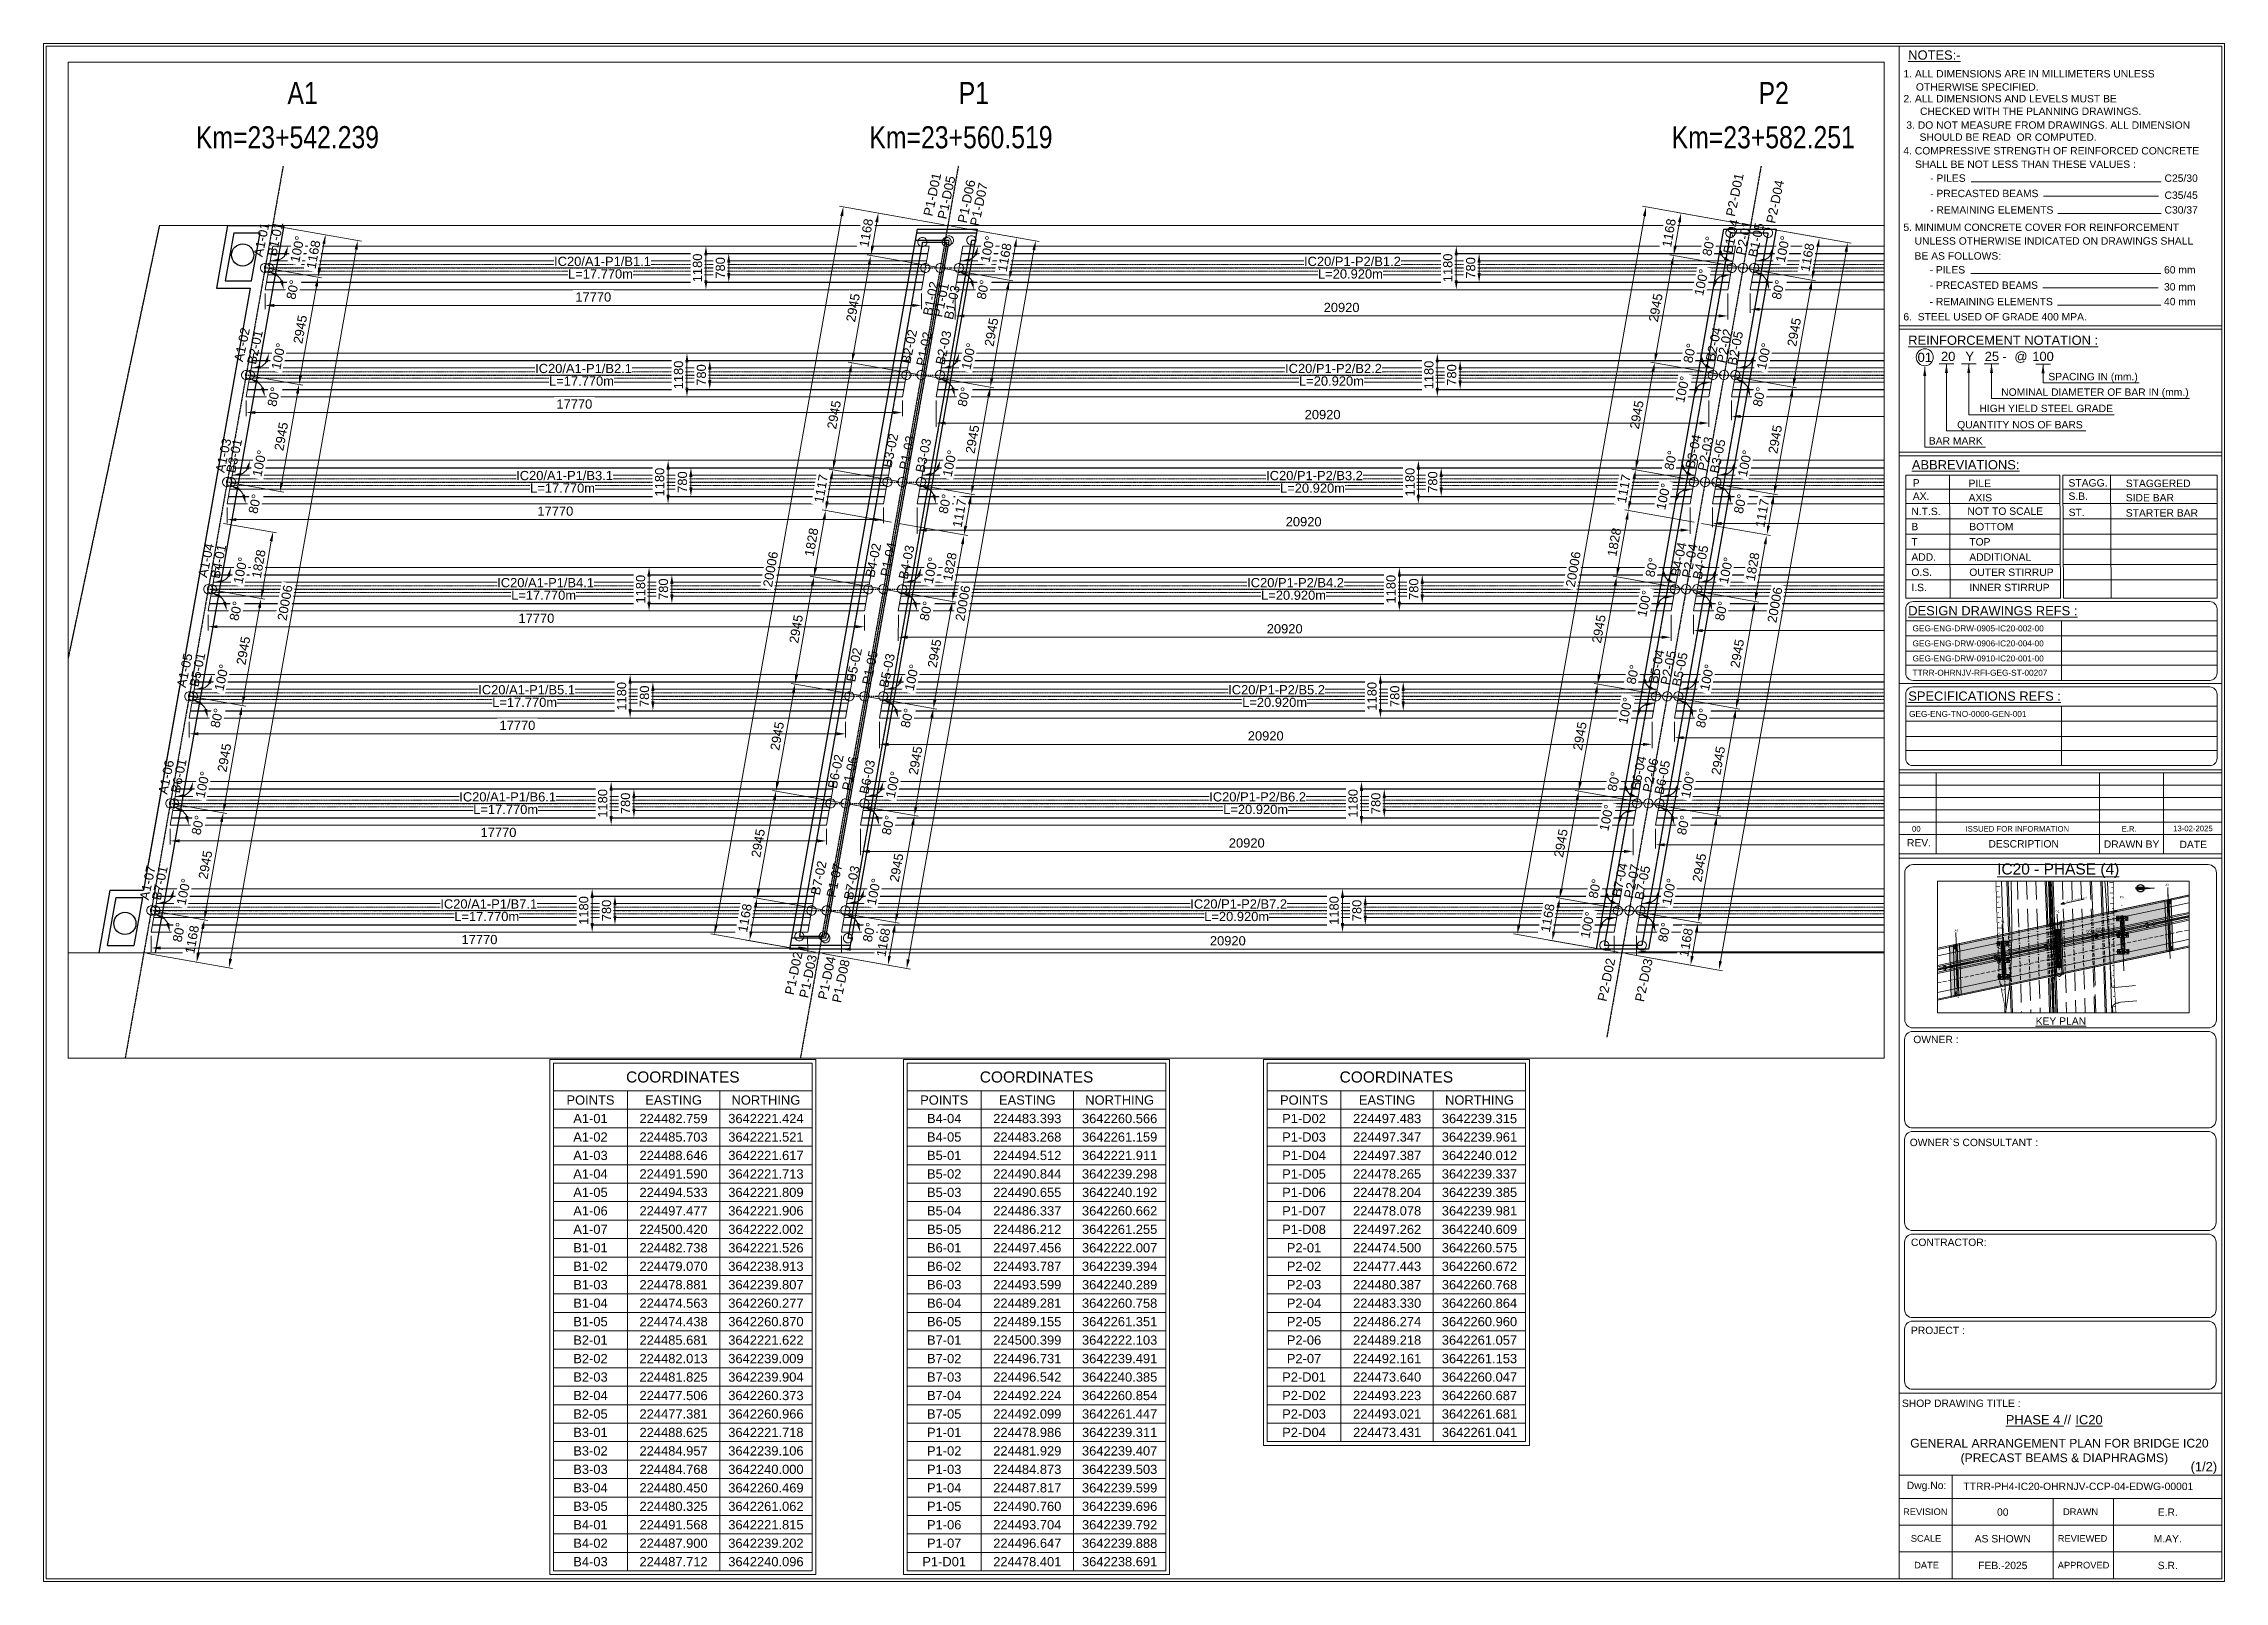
# Paper-space layout 'TTRR-PH4-IC20-OHRNJV-CCP-04-EDWG-00001' of a CAD drawing. Header units: metres, sheet in millimetres. Extents: x 2 to 592, y 0 to 416.
# The model-space entities are those that its viewports show. They can reach past a viewport. Long polylines and large blocks are cut down to what shows.
import ezdxf
from ezdxf.enums import TextEntityAlignment as Align

# ---------------------------------------------------------------- set-up
doc = ezdxf.new("R2010")
doc.units = ezdxf.units.M
doc.header["$MEASUREMENT"] = 0
doc.header["$PDMODE"] = 35
for name, pattern in [('CENTER', [2, 1.25, -0.25, 0.25, -0.25]), ('DASHDOT', [1, 0.5, -0.25, 0, -0.25]), ('DASHDOT2', [0.5, 0.25, -0.125, 0, -0.125]), ('DASHDOTX2', [2, 1, -0.5, 0, -0.5]), ('DASHED', [0.75, 0.5, -0.25]), ('Eixos TRI-312-Part4$0$DASHDOTX2', [2, 1, -0.5, 0, -0.5]), ('HIDDEN', [0.375, 0.25, -0.125]), ('HIDDEN2', [4.7625, 3.175, -1.5875]), ('PHANTOM2', [1.25, 0.625, -0.125, 0.125, -0.125, 0.125, -0.125]), ('right of way LBCD$0$DIVIDE', [1.25, 0.5, -0.25, 0, -0.25, 0, -0.25]), ('Traçado TRI-312-Part4$0$DASHDOT2', [0.5, 0.25, -0.125, 0, -0.125]), ('Traçado TRI-312-Part4$0$DASHDOTX2', [2, 1, -0.5, 0, -0.5]), ('Traçado TRI-312-Part4$0$DASHED', [0.75, 0.5, -0.25])]:
    doc.linetypes.add(name, pattern=pattern)
for name, color, linetype in [('00-Pn-R-Cut line', 1, 'PHANTOM2'), ('_Alinhamentos de pilares', 2, 'DASHDOTX2'), ('_Alinhamentos de vigas', 4, 'DASHDOT2'), ('_LIMITE DO TABULEIRO', 7, 'Continuous'), ('_Pilares', 3, 'Continuous'), ('Corte_G', 3, 'Continuous'), ('Eixos TRI-312-Part4$0$AXIS_ROADS', 1, 'Eixos TRI-312-Part4$0$DASHDOTX2'), ('Eixos TRI-312-Part4$0$AXIS_TRR', 1, 'Eixos TRI-312-Part4$0$DASHDOTX2'), ('estacas_G', 7, 'HIDDEN'), ('Invisivel', 1, 'HIDDEN'), ('right of way LBCD$0$R.O.W. LBCD', 5, 'right of way LBCD$0$DIVIDE'), ('Tramas_G', 8, 'Continuous'), ('Traçado TRI-312-Part4$0$Cut - Road', 1, 'Continuous'), ('Traçado TRI-312-Part4$0$Dashed Line', 10, 'Traçado TRI-312-Part4$0$DASHED'), ('Traçado TRI-312-Part4$0$DownStruture', 253, 'Traçado TRI-312-Part4$0$DASHDOTX2'), ('Traçado TRI-312-Part4$0$Fill - Road', 3, 'Traçado TRI-312-Part4$0$DASHED'), ('Traçado TRI-312-Part4$0$Lanes', 50, 'Continuous'), ('Traçado TRI-312-Part4$0$New Jersey', 220, 'Continuous'), ('Traçado TRI-312-Part4$0$Side Walk', 10, 'Continuous'), ('Traçado TRI-312-Part4$0$Traços Cut - Road', 1, 'Continuous'), ('Traçado TRI-312-Part4$0$Traços Fill - Road', 3, 'Continuous'), ('Traçado TRI-312-Part4$0$Walls', 6, 'Traçado TRI-312-Part4$0$DASHDOT2'), ('Traços Cut - SR', 1, 'Continuous'), ('Txt Planta ICs-Part3$0$Norte Centro', 7, 'Continuous'), ('Vista_G', 7, 'Continuous')]:
    doc.layers.add(name, color=color, linetype=linetype)
for name, color, linetype, lineweight in [('Cartografia$0$CURB-ROAD', 1, 'Continuous', 5), ('Coordinate Points', 7, 'Continuous', 0), ('Coordinate Table', 7, 'Continuous', 0), ('S-ANNO', 253, 'Continuous', 9), ('S-ANNO-DIMS', 2, 'Continuous', 9), ('S-ANNO-KEYN', 2, 'Continuous', 9), ('S-ANNO-LABL', 2, 'Continuous', 9), ('S-ANNO-NOTE', 3, 'Continuous', 20), ('S-ANNO-PROS', 7, 'Continuous', 9), ('S-ANNO-REFR', 7, 'Continuous', 9), ('S-ANNO-TITL', 2, 'Continuous', 9), ('S-BEAM-CNTR', 253, 'CENTER', 5), ('S-BEAM-HDEN', 3, 'DASHED', 20), ('S-BEAM-TEXT', 5, 'Continuous', 9), ('S-BRDG-PCST', 91, 'Continuous', 20), ('S-TEXT', 2, 'Continuous', 9), ('Traçado TRI-312-Part4$0$Shoulder', 10, 'Continuous', 5)]:
    doc.layers.add(name, color=color, linetype=linetype, lineweight=lineweight)
doc.layers.add('S-ANNO-NPLT', color=140, linetype='Continuous', lineweight=5, plot=False)
doc.styles.add('Arial', font='arial.ttf')
doc.styles.add('Eixos TRI-312-Part4$0$STANDARD', font='arial.ttf')
doc.styles.add('Gen-Text', font='arial.ttf', dxfattribs={"height": 2.5})
doc.styles.add('S-TEXT', font='arial.ttf', dxfattribs={"height": 1})
doc.styles.add('S-TEXT-METR-MILL-100', font='arial.ttf', dxfattribs={"height": 0.25})
doc.styles.get("Standard").update_dxf_attribs({"font": 'arial.ttf'})
doc.dimstyles.new('S-DIMS-METR-MILL-100', dxfattribs={"dimtxt": 0.25, "dimasz": 0.25, "dimexe": 0.1, "dimexo": 0.1, "dimgap": 0.1, "dimtad": 1, "dimdec": 0, "dimlfac": 1000, "dimzin": 0, "dimdsep": 46, "dimtxsty": 'S-TEXT-METR-MILL-100', "dimcen": 0, "dimclrd": 256, "dimclre": 256, "dimadec": 0, "dimazin": 0, "dimtfac": 1, "dimtdec": 0, "dimtmove": 1, "dimatfit": 3, "dimfxl": 1, "dimtzin": 0, "dimlwd": -1, "dimlwe": -1, "dimarcsym": 0})
doc.dimstyles.get("Standard").update_dxf_attribs({"dimtxt": 0.18, "dimasz": 0.18, "dimexe": 0.18, "dimexo": 0.0625, "dimgap": 0.09, "dimtad": 0, "dimtih": 1, "dimtoh": 1, "dimdec": 4, "dimzin": 0, "dimdsep": 46, "dimtxsty": 'Standard', "dimcen": 0.09, "dimadec": 0, "dimazin": 0, "dimtfac": 1, "dimtdec": 4, "dimtofl": 0, "dimtmove": 0, "dimatfit": 3, "dimfxl": 1, "dimtolj": 1, "dimtzin": 0, "dimarcsym": 0})

psp = doc.layouts.new('TTRR-PH4-IC20-OHRNJV-CCP-04-EDWG-00001')

# ---------------------------------------------------------------- texts
at = {"layer": 'S-ANNO-TITL', "style": 'S-TEXT'}
psp.add_text('TTRR-PH4-IC20-OHRNJV-CCP-04-EDWG-00001', height=2, dxfattribs=at).set_placement((521.5, 24.78))
at = {"layer": 'S-ANNO-TITL', "color": 4, "ltscale": 0.5, "char_height": 2.5, "attachment_point": 1, "style": 'S-TEXT'}
for s, insert, width in [('{\\LPHASE 4} //', (532.98, 45.08), 19.5546), ('{\\LIC20}', (551.83, 45.08), 14.0879)]:
    psp.add_mtext(s, dxfattribs=dict(at, insert=insert, width=width))

msp = doc.modelspace()

# ---------------------------------------------------------------- texts
at = {"color": 1, "linetype": 'Continuous', "style": 'Arial', "width": 0.8}
for s, p in [('Km=23+582.251', (224471.2194, 3642260.4422)), ('Km=23+560.519', (224475.7029, 3642239.1898)), ('Km=23+542.239', (224479.4668, 3642221.3482))]:
    msp.add_text(s, height=0.6, rotation=102, dxfattribs=at).set_placement(p, align=Align.CENTER)
for s, p in [('P2', (224470.0749, 3642260.071, -19.5)), ('P1', (224474.5446, 3642238.8839, -19.5)), ('A1', (224478.2961, 3642221.1012, -19.5))]:
    msp.add_text(s, height=0.6, rotation=102, dxfattribs=at).set_placement(p)

# ---------------------------------------------------------------- blocks, each defined once
blk = doc.blocks.new('*D240')
at = {"layer": 'Defpoints', "color": 0, "transparency": 16777216}
for p in [(224481.592, 3642221.386), (224482.759, 3642221.424)]:
    blk.add_point(p, dxfattribs=at)
at = {"layer": 'S-ANNO-DIMS', "transparency": 16777216}
for p, q in [((224481.589, 3642221.486), (224481.541, 3642222.94)), ((224481.794, 3642222.848), (224482.462, 3642222.87)), ((224482.756, 3642221.524), (224482.708, 3642222.978))]:
    blk.add_line(p, q, dxfattribs=at)
for points in [[(224481.793, 3642222.89), (224481.796, 3642222.807), (224481.544, 3642222.84)], [(224482.461, 3642222.912), (224482.463, 3642222.829), (224482.712, 3642222.878)]]:
    blk.add_solid(points, dxfattribs=at)
at = {"layer": 'S-ANNO-DIMS', "color": 0, "transparency": 16777216, "insert": (224482.136, 3642222.632), "char_height": 0.25, "attachment_point": 5, "rotation": 181.87273, "style": 'S-TEXT-METR-MILL-100', "bg_fill": 3, "box_fill_scale": 1.25, "bg_fill_color": 256, "bg_fill_true_color": 13158600, "bg_fill_transparency": 0}
blk.add_mtext('1168', dxfattribs=at)
at = {"layer": 'Defpoints', "color": 0, "transparency": 16777216}
blk.add_point((224482.712, 3642222.878), dxfattribs=at)
blk = doc.blocks.new('*D241')
at = {"layer": 'Defpoints', "color": 0, "ltscale": 0.5, "transparency": 16777216}
for p in [(224485.655, 3642222.975), (224482.759, 3642221.424), (224485.703, 3642221.521)]:
    blk.add_point(p, dxfattribs=at)
at = {"layer": 'S-ANNO-DIMS', "ltscale": 0.5, "transparency": 16777216}
for p, q in [((224485.7, 3642221.621), (224485.652, 3642223.075)), ((224482.756, 3642221.524), (224482.708, 3642222.978)), ((224482.962, 3642222.887), (224485.405, 3642222.966))]:
    blk.add_line(p, q, dxfattribs=at)
for points in [[(224482.96, 3642222.928), (224482.963, 3642222.845), (224482.712, 3642222.878)], [(224485.404, 3642223.008), (224485.407, 3642222.925), (224485.655, 3642222.975)]]:
    blk.add_solid(points, dxfattribs=at)
at = {"layer": 'S-ANNO-DIMS', "color": 0, "ltscale": 0.5, "transparency": 16777216, "insert": (224484.191, 3642222.699), "char_height": 0.25, "attachment_point": 5, "rotation": 181.87273, "style": 'S-TEXT-METR-MILL-100', "bg_fill": 3, "box_fill_scale": 1.25, "bg_fill_color": 256, "bg_fill_true_color": 13158600, "bg_fill_transparency": 0}
blk.add_mtext('2945', dxfattribs=at)
blk = doc.blocks.new('*D242')
at = {"layer": 'Defpoints', "color": 0, "ltscale": 0.5, "transparency": 16777216}
for p in [(224488.599, 3642223.071), (224485.703, 3642221.521), (224488.646, 3642221.617)]:
    blk.add_point(p, dxfattribs=at)
at = {"layer": 'S-ANNO-DIMS', "ltscale": 0.5, "transparency": 16777216}
for p, q in [((224485.7, 3642221.621), (224485.652, 3642223.075)), ((224485.905, 3642222.983), (224488.349, 3642223.063)), ((224488.643, 3642221.717), (224488.596, 3642223.171))]:
    blk.add_line(p, q, dxfattribs=at)
for points in [[(224488.348, 3642223.104), (224488.35, 3642223.021), (224488.599, 3642223.071)], [(224485.904, 3642223.024), (224485.907, 3642222.941), (224485.655, 3642222.975)]]:
    blk.add_solid(points, dxfattribs=at)
at = {"layer": 'S-ANNO-DIMS', "color": 0, "ltscale": 0.5, "transparency": 16777216, "insert": (224487.134, 3642222.795), "char_height": 0.25, "attachment_point": 5, "rotation": 181.87273, "style": 'S-TEXT-METR-MILL-100', "bg_fill": 3, "box_fill_scale": 1.25, "bg_fill_color": 256, "bg_fill_true_color": 13158600, "bg_fill_transparency": 0}
blk.add_mtext('2945', dxfattribs=at)
blk = doc.blocks.new('*D243')
at = {"layer": 'Defpoints', "color": 0, "ltscale": 0.5, "transparency": 16777216}
for p in [(224489.715, 3642223.107), (224489.763, 3642221.653), (224491.59, 3642221.713)]:
    blk.add_point(p, dxfattribs=at)
at = {"layer": 'S-ANNO-DIMS', "ltscale": 0.5, "transparency": 16777216}
for p, q in [((224489.76, 3642221.753), (224489.712, 3642223.207)), ((224491.292, 3642223.159), (224489.965, 3642223.116)), ((224491.587, 3642221.813), (224491.539, 3642223.267))]:
    blk.add_line(p, q, dxfattribs=at)
for points in [[(224489.964, 3642223.157), (224489.967, 3642223.074), (224489.715, 3642223.107)], [(224491.291, 3642223.201), (224491.294, 3642223.117), (224491.542, 3642223.167)]]:
    blk.add_solid(points, dxfattribs=at)
at = {"layer": 'S-ANNO-DIMS', "color": 0, "ltscale": 0.5, "transparency": 16777216, "insert": (224490.636, 3642222.91), "char_height": 0.25, "attachment_point": 5, "rotation": 181.87273, "style": 'S-TEXT-METR-MILL-100', "bg_fill": 3, "box_fill_scale": 1.25, "bg_fill_color": 256, "bg_fill_true_color": 13158600, "bg_fill_transparency": 0}
blk.add_mtext('1828', dxfattribs=at)
blk = doc.blocks.new('*D244')
at = {"layer": 'Defpoints', "color": 0, "ltscale": 0.5, "transparency": 16777216}
for p in [(224491.542, 3642223.167), (224489.763, 3642221.653), (224491.59, 3642221.713)]:
    blk.add_point(p, dxfattribs=at)
at = {"layer": 'S-ANNO-DIMS', "ltscale": 0.5, "transparency": 16777216}
for p, q in [((224489.76, 3642221.753), (224489.712, 3642223.207)), ((224489.965, 3642223.116), (224491.292, 3642223.159)), ((224491.587, 3642221.813), (224491.539, 3642223.267))]:
    blk.add_line(p, q, dxfattribs=at)
for points in [[(224489.964, 3642223.157), (224489.967, 3642223.074), (224489.715, 3642223.107)], [(224491.291, 3642223.201), (224491.294, 3642223.117), (224491.542, 3642223.167)]]:
    blk.add_solid(points, dxfattribs=at)
at = {"layer": 'S-ANNO-DIMS', "color": 0, "ltscale": 0.5, "transparency": 16777216, "insert": (224490.636, 3642222.91), "char_height": 0.25, "attachment_point": 5, "rotation": 181.87273, "style": 'S-TEXT-METR-MILL-100', "bg_fill": 3, "box_fill_scale": 1.25, "bg_fill_color": 256, "bg_fill_true_color": 13158600, "bg_fill_transparency": 0}
blk.add_mtext('1828', dxfattribs=at)
blk = doc.blocks.new('*D245')
at = {"layer": 'Defpoints', "color": 0, "ltscale": 0.5, "transparency": 16777216}
for p in [(224494.486, 3642223.263), (224491.59, 3642221.713), (224494.533, 3642221.809)]:
    blk.add_point(p, dxfattribs=at)
at = {"layer": 'S-ANNO-DIMS', "ltscale": 0.5, "transparency": 16777216}
for p, q in [((224491.587, 3642221.813), (224491.539, 3642223.267)), ((224491.792, 3642223.175), (224494.236, 3642223.255)), ((224494.53, 3642221.909), (224494.483, 3642223.363))]:
    blk.add_line(p, q, dxfattribs=at)
for points in [[(224491.791, 3642223.217), (224491.794, 3642223.134), (224491.542, 3642223.167)], [(224494.235, 3642223.297), (224494.237, 3642223.214), (224494.486, 3642223.263)]]:
    blk.add_solid(points, dxfattribs=at)
at = {"layer": 'S-ANNO-DIMS', "color": 0, "ltscale": 0.5, "transparency": 16777216, "insert": (224493.022, 3642222.988), "char_height": 0.25, "attachment_point": 5, "rotation": 181.87273, "style": 'S-TEXT-METR-MILL-100', "bg_fill": 3, "box_fill_scale": 1.25, "bg_fill_color": 256, "bg_fill_true_color": 13158600, "bg_fill_transparency": 0}
blk.add_mtext('2945', dxfattribs=at)
blk = doc.blocks.new('*D246')
at = {"layer": 'Defpoints', "color": 0, "ltscale": 0.5, "transparency": 16777216}
for p in [(224497.429, 3642223.36), (224497.477, 3642221.906), (224494.533, 3642221.809)]:
    blk.add_point(p, dxfattribs=at)
at = {"layer": 'S-ANNO-DIMS', "ltscale": 0.5, "transparency": 16777216}
for p, q in [((224494.53, 3642221.909), (224494.483, 3642223.363)), ((224494.736, 3642223.272), (224497.18, 3642223.351)), ((224497.474, 3642222.006), (224497.426, 3642223.46))]:
    blk.add_line(p, q, dxfattribs=at)
for points in [[(224494.734, 3642223.313), (224494.737, 3642223.23), (224494.486, 3642223.263)], [(224497.178, 3642223.393), (224497.181, 3642223.31), (224497.429, 3642223.36)]]:
    blk.add_solid(points, dxfattribs=at)
at = {"layer": 'S-ANNO-DIMS', "color": 0, "ltscale": 0.5, "transparency": 16777216, "insert": (224495.965, 3642223.084), "char_height": 0.25, "attachment_point": 5, "rotation": 181.87273, "style": 'S-TEXT-METR-MILL-100', "bg_fill": 3, "box_fill_scale": 1.25, "bg_fill_color": 256, "bg_fill_true_color": 13158600, "bg_fill_transparency": 0}
blk.add_mtext('2945', dxfattribs=at)
blk = doc.blocks.new('*D247')
at = {"layer": 'Defpoints', "color": 0, "ltscale": 0.5, "transparency": 16777216}
for p in [(224500.373, 3642223.456), (224497.477, 3642221.906), (224500.42, 3642222.002)]:
    blk.add_point(p, dxfattribs=at)
at = {"layer": 'S-ANNO-DIMS', "ltscale": 0.5, "transparency": 16777216}
for p, q in [((224497.474, 3642222.006), (224497.426, 3642223.46)), ((224497.679, 3642223.368), (224500.123, 3642223.448)), ((224500.417, 3642222.102), (224500.37, 3642223.556))]:
    blk.add_line(p, q, dxfattribs=at)
for points in [[(224497.678, 3642223.409), (224497.681, 3642223.326), (224497.429, 3642223.36)], [(224500.122, 3642223.489), (224500.124, 3642223.406), (224500.373, 3642223.456)]]:
    blk.add_solid(points, dxfattribs=at)
at = {"layer": 'S-ANNO-DIMS', "color": 0, "ltscale": 0.5, "transparency": 16777216, "insert": (224498.909, 3642223.18), "char_height": 0.25, "attachment_point": 5, "rotation": 181.87273, "style": 'S-TEXT-METR-MILL-100', "bg_fill": 3, "box_fill_scale": 1.25, "bg_fill_color": 256, "bg_fill_true_color": 13158600, "bg_fill_transparency": 0}
blk.add_mtext('2945', dxfattribs=at)
blk = doc.blocks.new('*D248')
at = {"layer": 'Defpoints', "color": 0, "ltscale": 0.5, "transparency": 16777216}
for p in [(224500.42, 3642222.002), (224501.588, 3642222.04)]:
    blk.add_point(p, dxfattribs=at)
at = {"layer": 'S-ANNO-DIMS', "ltscale": 0.5, "transparency": 16777216}
for p, q in [((224500.417, 3642222.102), (224500.37, 3642223.556)), ((224500.623, 3642223.464), (224501.29, 3642223.486)), ((224501.584, 3642222.14), (224501.537, 3642223.594))]:
    blk.add_line(p, q, dxfattribs=at)
for points in [[(224500.621, 3642223.506), (224500.624, 3642223.422), (224500.373, 3642223.456)], [(224501.289, 3642223.528), (224501.292, 3642223.444), (224501.54, 3642223.494)]]:
    blk.add_solid(points, dxfattribs=at)
at = {"layer": 'S-ANNO-DIMS', "color": 0, "ltscale": 0.5, "transparency": 16777216, "insert": (224500.964, 3642223.247), "char_height": 0.25, "attachment_point": 5, "rotation": 181.87273, "style": 'S-TEXT-METR-MILL-100', "bg_fill": 3, "box_fill_scale": 1.25, "bg_fill_color": 256, "bg_fill_true_color": 13158600, "bg_fill_transparency": 0}
blk.add_mtext('1168', dxfattribs=at)
at = {"layer": 'Defpoints', "color": 0, "ltscale": 0.5, "transparency": 16777216}
blk.add_point((224501.54, 3642223.494), dxfattribs=at)
blk = doc.blocks.new('*D249')
at = {"layer": 'Defpoints', "color": 0, "ltscale": 0.5, "transparency": 16777216}
for p in [(224501.511, 3642224.378), (224501.588, 3642222.04), (224481.592, 3642221.386)]:
    blk.add_point(p, dxfattribs=at)
at = {"layer": 'S-ANNO-DIMS', "ltscale": 0.5, "transparency": 16777216}
for p, q in [((224481.765, 3642223.733), (224501.261, 3642224.37)), ((224501.584, 3642222.14), (224501.508, 3642224.478)), ((224481.589, 3642221.486), (224481.512, 3642223.824))]:
    blk.add_line(p, q, dxfattribs=at)
for points in [[(224501.26, 3642224.412), (224501.263, 3642224.328), (224501.511, 3642224.378)], [(224481.764, 3642223.774), (224481.767, 3642223.691), (224481.516, 3642223.724)]]:
    blk.add_solid(points, dxfattribs=at)
at = {"layer": 'S-ANNO-DIMS', "color": 0, "ltscale": 0.5, "transparency": 16777216, "insert": (224491.521, 3642223.824), "char_height": 0.25, "attachment_point": 5, "rotation": 181.87273, "style": 'S-TEXT-METR-MILL-100', "bg_fill": 3, "box_fill_scale": 1.25, "bg_fill_color": 256, "bg_fill_true_color": 13158600, "bg_fill_transparency": 0}
blk.add_mtext('20006', dxfattribs=at)
blk = doc.blocks.new('*D31')
at = {"layer": 'Defpoints', "color": 0, "ltscale": 0.5, "transparency": 16777216}
for p in [(224478.263, 3642245.596), (224482.139, 3642221.506), (224482.878, 3642221.757), (224483.337, 3642221.546), (224483.337, 3642221.546)]:
    blk.add_point(p, dxfattribs=at)
at = {"layer": 'S-ANNO-DIMS', "ltscale": 0.5, "transparency": 16777216}
blk.add_arc((224483.337, 3642221.546), 0.506, 130.54233, 153.28283, dxfattribs=at)
for points in [[(224482.99, 3642221.967), (224483.026, 3642221.893), (224483.232, 3642222.04)], [(224482.926, 3642221.764), (224482.844, 3642221.782), (224482.831, 3642221.529)]]:
    blk.add_solid(points, dxfattribs=at)
at = {"layer": 'S-ANNO-DIMS', "color": 0, "ltscale": 0.5, "transparency": 16777216, "insert": (224483.182, 3642222.277), "char_height": 0.25, "attachment_point": 5, "rotation": 180, "style": 'S-TEXT-METR-MILL-100', "bg_fill": 3, "box_fill_scale": 1.25, "bg_fill_color": 256, "bg_fill_true_color": 13158600, "bg_fill_transparency": 0}
blk.add_mtext('80°', dxfattribs=at)
blk = doc.blocks.new('*D32')
at = {"layer": 'Defpoints', "color": 0, "ltscale": 0.5, "transparency": 16777216}
for p in [(224477.065, 3642245.556), (224482.139, 3642221.506), (224482.139, 3642221.506), (224483.337, 3642221.546)]:
    blk.add_point(p, dxfattribs=at)
at = {"layer": 'S-ANNO-DIMS', "ltscale": 0.5, "transparency": 16777216}
blk.add_arc((224482.139, 3642221.506), 0.413, 37.12591, 66.69924, dxfattribs=at)
for points in [[(224482.298, 3642221.844), (224482.307, 3642221.927), (224482.054, 3642221.91)], [(224482.508, 3642221.769), (224482.429, 3642221.741), (224482.552, 3642221.52)]]:
    blk.add_solid(points, dxfattribs=at)
at = {"layer": 'S-ANNO-DIMS', "color": 0, "ltscale": 0.5, "transparency": 16777216, "insert": (224482.081, 3642222.176), "char_height": 0.25, "attachment_point": 5, "rotation": 180, "style": 'S-TEXT-METR-MILL-100', "bg_fill": 3, "box_fill_scale": 1.25, "bg_fill_color": 256, "bg_fill_true_color": 13158600, "bg_fill_transparency": 0}
blk.add_mtext('100°', dxfattribs=at)
at = {"layer": 'Defpoints', "color": 0, "ltscale": 0.5, "transparency": 16777216}
blk.add_point((224482.477, 3642221.744), dxfattribs=at)
blk = doc.blocks.new('*D69')
at = {"layer": 'Defpoints', "color": 0, "ltscale": 0.5, "transparency": 16777216}
for p in [(224481.206, 3642245.693), (224485.083, 3642221.602), (224485.821, 3642221.854), (224486.28, 3642221.642), (224486.28, 3642221.642)]:
    blk.add_point(p, dxfattribs=at)
at = {"layer": 'S-ANNO-DIMS', "ltscale": 0.5, "transparency": 16777216}
blk.add_arc((224486.28, 3642221.642), 0.506, 130.54233, 153.28283, dxfattribs=at)
for points in [[(224485.869, 3642221.86), (224485.788, 3642221.878), (224485.775, 3642221.625)], [(224485.933, 3642222.064), (224485.97, 3642221.989), (224486.176, 3642222.137)]]:
    blk.add_solid(points, dxfattribs=at)
at = {"layer": 'S-ANNO-DIMS', "color": 0, "ltscale": 0.5, "transparency": 16777216, "insert": (224486.126, 3642222.373), "char_height": 0.25, "attachment_point": 5, "rotation": 180, "style": 'S-TEXT-METR-MILL-100', "bg_fill": 3, "box_fill_scale": 1.25, "bg_fill_color": 256, "bg_fill_true_color": 13158600, "bg_fill_transparency": 0}
blk.add_mtext('80°', dxfattribs=at)
blk = doc.blocks.new('*D70')
at = {"layer": 'Defpoints', "color": 0, "ltscale": 0.5, "transparency": 16777216}
for p in [(224480.009, 3642245.653), (224485.083, 3642221.602), (224485.083, 3642221.602), (224486.28, 3642221.642)]:
    blk.add_point(p, dxfattribs=at)
at = {"layer": 'S-ANNO-DIMS', "ltscale": 0.5, "transparency": 16777216}
blk.add_arc((224485.083, 3642221.602), 0.413, 37.12591, 66.69924, dxfattribs=at)
for points in [[(224485.242, 3642221.94), (224485.25, 3642222.023), (224484.997, 3642222.006)], [(224485.451, 3642221.865), (224485.373, 3642221.838), (224485.496, 3642221.616)]]:
    blk.add_solid(points, dxfattribs=at)
at = {"layer": 'S-ANNO-DIMS', "color": 0, "ltscale": 0.5, "transparency": 16777216, "insert": (224485.025, 3642222.273), "char_height": 0.25, "attachment_point": 5, "rotation": 180, "style": 'S-TEXT-METR-MILL-100', "bg_fill": 3, "box_fill_scale": 1.25, "bg_fill_color": 256, "bg_fill_true_color": 13158600, "bg_fill_transparency": 0}
blk.add_mtext('100°', dxfattribs=at)
at = {"layer": 'Defpoints', "color": 0, "ltscale": 0.5, "transparency": 16777216}
blk.add_point((224485.42, 3642221.841), dxfattribs=at)
blk = doc.blocks.new('*D71')
at = {"layer": 'Defpoints', "color": 0, "ltscale": 0.5, "transparency": 16777216}
for p in [(224484.15, 3642245.789), (224488.765, 3642221.95), (224488.026, 3642221.698), (224489.224, 3642221.738), (224489.224, 3642221.738)]:
    blk.add_point(p, dxfattribs=at)
at = {"layer": 'S-ANNO-DIMS', "ltscale": 0.5, "transparency": 16777216}
blk.add_arc((224489.224, 3642221.738), 0.506, 130.54233, 153.28283, dxfattribs=at)
for points in [[(224488.813, 3642221.957), (224488.731, 3642221.975), (224488.718, 3642221.721)], [(224488.877, 3642222.16), (224488.914, 3642222.085), (224489.119, 3642222.233)]]:
    blk.add_solid(points, dxfattribs=at)
at = {"layer": 'S-ANNO-DIMS', "color": 0, "ltscale": 0.5, "transparency": 16777216, "insert": (224489.069, 3642222.47), "char_height": 0.25, "attachment_point": 5, "rotation": 180, "style": 'S-TEXT-METR-MILL-100', "bg_fill": 3, "box_fill_scale": 1.25, "bg_fill_color": 256, "bg_fill_true_color": 13158600, "bg_fill_transparency": 0}
blk.add_mtext('80°', dxfattribs=at)
blk = doc.blocks.new('*D72')
at = {"layer": 'Defpoints', "color": 0, "ltscale": 0.5, "transparency": 16777216}
for p in [(224482.952, 3642245.749), (224488.026, 3642221.698), (224488.026, 3642221.698), (224489.224, 3642221.738)]:
    blk.add_point(p, dxfattribs=at)
at = {"layer": 'S-ANNO-DIMS', "ltscale": 0.5, "transparency": 16777216}
blk.add_arc((224488.026, 3642221.698), 0.413, 37.12591, 66.69924, dxfattribs=at)
for points in [[(224488.186, 3642222.036), (224488.194, 3642222.119), (224487.941, 3642222.103)], [(224488.395, 3642221.962), (224488.316, 3642221.934), (224488.439, 3642221.712)]]:
    blk.add_solid(points, dxfattribs=at)
at = {"layer": 'S-ANNO-DIMS', "color": 0, "ltscale": 0.5, "transparency": 16777216, "insert": (224487.968, 3642222.369), "char_height": 0.25, "attachment_point": 5, "rotation": 180, "style": 'S-TEXT-METR-MILL-100', "bg_fill": 3, "box_fill_scale": 1.25, "bg_fill_color": 256, "bg_fill_true_color": 13158600, "bg_fill_transparency": 0}
blk.add_mtext('100°', dxfattribs=at)
at = {"layer": 'Defpoints', "color": 0, "ltscale": 0.5, "transparency": 16777216}
blk.add_point((224488.364, 3642221.937), dxfattribs=at)
blk = doc.blocks.new('*D73')
at = {"layer": 'Defpoints', "color": 0, "ltscale": 0.5, "transparency": 16777216}
for p in [(224487.093, 3642245.885), (224491.708, 3642222.046), (224490.97, 3642221.795), (224492.167, 3642221.835), (224492.167, 3642221.835)]:
    blk.add_point(p, dxfattribs=at)
at = {"layer": 'S-ANNO-DIMS', "ltscale": 0.5, "transparency": 16777216}
blk.add_arc((224492.167, 3642221.835), 0.506, 130.54233, 153.28283, dxfattribs=at)
for points in [[(224491.756, 3642222.053), (224491.675, 3642222.071), (224491.662, 3642221.818)], [(224491.82, 3642222.256), (224491.857, 3642222.181), (224492.063, 3642222.329)]]:
    blk.add_solid(points, dxfattribs=at)
at = {"layer": 'S-ANNO-DIMS', "color": 0, "ltscale": 0.5, "transparency": 16777216, "insert": (224492.013, 3642222.566), "char_height": 0.25, "attachment_point": 5, "rotation": 180, "style": 'S-TEXT-METR-MILL-100', "bg_fill": 3, "box_fill_scale": 1.25, "bg_fill_color": 256, "bg_fill_true_color": 13158600, "bg_fill_transparency": 0}
blk.add_mtext('80°', dxfattribs=at)
blk = doc.blocks.new('*D74')
at = {"layer": 'Defpoints', "color": 0, "ltscale": 0.5, "transparency": 16777216}
for p in [(224485.896, 3642245.845), (224490.97, 3642221.795), (224490.97, 3642221.795), (224492.167, 3642221.835)]:
    blk.add_point(p, dxfattribs=at)
at = {"layer": 'S-ANNO-DIMS', "ltscale": 0.5, "transparency": 16777216}
blk.add_arc((224490.97, 3642221.795), 0.413, 37.12591, 66.69924, dxfattribs=at)
for points in [[(224491.129, 3642222.133), (224491.137, 3642222.216), (224490.884, 3642222.199)], [(224491.338, 3642222.058), (224491.26, 3642222.03), (224491.383, 3642221.808)]]:
    blk.add_solid(points, dxfattribs=at)
at = {"layer": 'S-ANNO-DIMS', "color": 0, "ltscale": 0.5, "transparency": 16777216, "insert": (224490.912, 3642222.465), "char_height": 0.25, "attachment_point": 5, "rotation": 180, "style": 'S-TEXT-METR-MILL-100', "bg_fill": 3, "box_fill_scale": 1.25, "bg_fill_color": 256, "bg_fill_true_color": 13158600, "bg_fill_transparency": 0}
blk.add_mtext('100°', dxfattribs=at)
at = {"layer": 'Defpoints', "color": 0, "ltscale": 0.5, "transparency": 16777216}
blk.add_point((224491.307, 3642222.033), dxfattribs=at)
blk = doc.blocks.new('*D81')
at = {"layer": 'Defpoints', "color": 0, "ltscale": 0.5, "transparency": 16777216}
for p in [(224490.037, 3642245.981), (224493.913, 3642221.891), (224494.652, 3642222.142), (224495.111, 3642221.931), (224495.111, 3642221.931)]:
    blk.add_point(p, dxfattribs=at)
at = {"layer": 'S-ANNO-DIMS', "ltscale": 0.5, "transparency": 16777216}
blk.add_arc((224495.111, 3642221.931), 0.506, 130.54233, 153.28283, dxfattribs=at)
for points in [[(224494.7, 3642222.149), (224494.618, 3642222.167), (224494.605, 3642221.914)], [(224494.764, 3642222.352), (224494.801, 3642222.278), (224495.006, 3642222.425)]]:
    blk.add_solid(points, dxfattribs=at)
at = {"layer": 'S-ANNO-DIMS', "color": 0, "ltscale": 0.5, "transparency": 16777216, "insert": (224494.956, 3642222.662), "char_height": 0.25, "attachment_point": 5, "rotation": 180, "style": 'S-TEXT-METR-MILL-100', "bg_fill": 3, "box_fill_scale": 1.25, "bg_fill_color": 256, "bg_fill_true_color": 13158600, "bg_fill_transparency": 0}
blk.add_mtext('80°', dxfattribs=at)
blk = doc.blocks.new('*D82')
at = {"layer": 'Defpoints', "color": 0, "ltscale": 0.5, "transparency": 16777216}
for p in [(224488.839, 3642245.941), (224493.913, 3642221.891), (224493.913, 3642221.891), (224495.111, 3642221.931)]:
    blk.add_point(p, dxfattribs=at)
at = {"layer": 'S-ANNO-DIMS', "ltscale": 0.5, "transparency": 16777216}
blk.add_arc((224493.913, 3642221.891), 0.413, 37.12591, 66.69924, dxfattribs=at)
for points in [[(224494.073, 3642222.229), (224494.081, 3642222.312), (224493.828, 3642222.295)], [(224494.282, 3642222.154), (224494.203, 3642222.126), (224494.326, 3642221.905)]]:
    blk.add_solid(points, dxfattribs=at)
at = {"layer": 'S-ANNO-DIMS', "color": 0, "ltscale": 0.5, "transparency": 16777216, "insert": (224493.855, 3642222.561), "char_height": 0.25, "attachment_point": 5, "rotation": 180, "style": 'S-TEXT-METR-MILL-100', "bg_fill": 3, "box_fill_scale": 1.25, "bg_fill_color": 256, "bg_fill_true_color": 13158600, "bg_fill_transparency": 0}
blk.add_mtext('100°', dxfattribs=at)
at = {"layer": 'Defpoints', "color": 0, "ltscale": 0.5, "transparency": 16777216}
blk.add_point((224494.251, 3642222.129), dxfattribs=at)
blk = doc.blocks.new('*D83')
at = {"layer": 'Defpoints', "color": 0, "ltscale": 0.5, "transparency": 16777216}
for p in [(224492.981, 3642246.078), (224496.857, 3642221.987), (224497.595, 3642222.239), (224498.054, 3642222.027), (224498.054, 3642222.027)]:
    blk.add_point(p, dxfattribs=at)
at = {"layer": 'S-ANNO-DIMS', "ltscale": 0.5, "transparency": 16777216}
blk.add_arc((224498.054, 3642222.027), 0.506, 130.54233, 153.28283, dxfattribs=at)
for points in [[(224497.707, 3642222.449), (224497.744, 3642222.374), (224497.95, 3642222.522)], [(224497.643, 3642222.245), (224497.562, 3642222.263), (224497.549, 3642222.01)]]:
    blk.add_solid(points, dxfattribs=at)
at = {"layer": 'S-ANNO-DIMS', "color": 0, "ltscale": 0.5, "transparency": 16777216, "insert": (224497.9, 3642222.758), "char_height": 0.25, "attachment_point": 5, "rotation": 180, "style": 'S-TEXT-METR-MILL-100', "bg_fill": 3, "box_fill_scale": 1.25, "bg_fill_color": 256, "bg_fill_true_color": 13158600, "bg_fill_transparency": 0}
blk.add_mtext('80°', dxfattribs=at)
blk = doc.blocks.new('*D84')
at = {"layer": 'Defpoints', "color": 0, "ltscale": 0.5, "transparency": 16777216}
for p in [(224491.783, 3642246.038), (224496.857, 3642221.987), (224496.857, 3642221.987), (224498.054, 3642222.027)]:
    blk.add_point(p, dxfattribs=at)
at = {"layer": 'S-ANNO-DIMS', "ltscale": 0.5, "transparency": 16777216}
blk.add_arc((224496.857, 3642221.987), 0.413, 37.12591, 66.69924, dxfattribs=at)
for points in [[(224497.016, 3642222.325), (224497.024, 3642222.408), (224496.771, 3642222.391)], [(224497.226, 3642222.25), (224497.147, 3642222.223), (224497.27, 3642222.001)]]:
    blk.add_solid(points, dxfattribs=at)
at = {"layer": 'S-ANNO-DIMS', "color": 0, "ltscale": 0.5, "transparency": 16777216, "insert": (224496.799, 3642222.657), "char_height": 0.25, "attachment_point": 5, "rotation": 180, "style": 'S-TEXT-METR-MILL-100', "bg_fill": 3, "box_fill_scale": 1.25, "bg_fill_color": 256, "bg_fill_true_color": 13158600, "bg_fill_transparency": 0}
blk.add_mtext('100°', dxfattribs=at)
at = {"layer": 'Defpoints', "color": 0, "ltscale": 0.5, "transparency": 16777216}
blk.add_point((224497.194, 3642222.226), dxfattribs=at)
blk = doc.blocks.new('*D15')
at = {"layer": 'Defpoints', "color": 0, "ltscale": 0.5, "transparency": 16777216}
for p in [(224495.924, 3642246.174), (224499.8, 3642222.083), (224500.539, 3642222.335), (224500.998, 3642222.123), (224500.998, 3642222.123)]:
    blk.add_point(p, dxfattribs=at)
at = {"layer": 'S-ANNO-DIMS', "ltscale": 0.5, "transparency": 16777216}
blk.add_arc((224500.998, 3642222.123), 0.506, 130.54233, 153.28283, dxfattribs=at)
for points in [[(224500.651, 3642222.545), (224500.688, 3642222.47), (224500.893, 3642222.618)], [(224500.587, 3642222.342), (224500.506, 3642222.36), (224500.493, 3642222.106)]]:
    blk.add_solid(points, dxfattribs=at)
at = {"layer": 'S-ANNO-DIMS', "color": 0, "ltscale": 0.5, "transparency": 16777216, "insert": (224500.844, 3642222.855), "char_height": 0.25, "attachment_point": 5, "rotation": 180, "style": 'S-TEXT-METR-MILL-100', "bg_fill": 3, "box_fill_scale": 1.25, "bg_fill_color": 256, "bg_fill_true_color": 13158600, "bg_fill_transparency": 0}
blk.add_mtext('80°', dxfattribs=at)
blk = doc.blocks.new('*D16')
at = {"layer": 'Defpoints', "color": 0, "ltscale": 0.5, "transparency": 16777216}
for p in [(224494.726, 3642246.134), (224499.8, 3642222.083), (224499.8, 3642222.083), (224500.998, 3642222.123)]:
    blk.add_point(p, dxfattribs=at)
at = {"layer": 'S-ANNO-DIMS', "ltscale": 0.5, "transparency": 16777216}
blk.add_arc((224499.8, 3642222.083), 0.413, 37.12591, 66.69924, dxfattribs=at)
for points in [[(224499.96, 3642222.421), (224499.968, 3642222.504), (224499.715, 3642222.488)], [(224500.169, 3642222.347), (224500.09, 3642222.319), (224500.213, 3642222.097)]]:
    blk.add_solid(points, dxfattribs=at)
at = {"layer": 'S-ANNO-DIMS', "color": 0, "ltscale": 0.5, "transparency": 16777216, "insert": (224499.742, 3642222.754), "char_height": 0.25, "attachment_point": 5, "rotation": 180, "style": 'S-TEXT-METR-MILL-100', "bg_fill": 3, "box_fill_scale": 1.25, "bg_fill_color": 256, "bg_fill_true_color": 13158600, "bg_fill_transparency": 0}
blk.add_mtext('100°', dxfattribs=at)
at = {"layer": 'Defpoints', "color": 0, "ltscale": 0.5, "transparency": 16777216}
blk.add_point((224500.138, 3642222.322), dxfattribs=at)
blk = doc.blocks.new('*D17')
at = {"layer": 'Defpoints', "color": 0, "ltscale": 0.5, "transparency": 16777216}
for p in [(224474.406, 3642263.88), (224478.282, 3642239.79), (224479.02, 3642240.041), (224479.479, 3642239.83), (224479.479, 3642239.83)]:
    blk.add_point(p, dxfattribs=at)
at = {"layer": 'S-ANNO-DIMS', "ltscale": 0.5, "transparency": 16777216}
blk.add_arc((224479.479, 3642239.83), 0.506, 130.54233, 153.28283, dxfattribs=at)
for points in [[(224479.132, 3642240.251), (224479.169, 3642240.176), (224479.375, 3642240.324)], [(224479.069, 3642240.048), (224478.987, 3642240.066), (224478.974, 3642239.813)]]:
    blk.add_solid(points, dxfattribs=at)
at = {"layer": 'S-ANNO-DIMS', "color": 0, "ltscale": 0.5, "transparency": 16777216, "insert": (224479.325, 3642240.561), "char_height": 0.25, "attachment_point": 5, "rotation": 180, "style": 'S-TEXT-METR-MILL-100', "bg_fill": 3, "box_fill_scale": 1.25, "bg_fill_color": 256, "bg_fill_true_color": 13158600, "bg_fill_transparency": 0}
blk.add_mtext('80°', dxfattribs=at)
blk = doc.blocks.new('*D18')
at = {"layer": 'Defpoints', "color": 0, "ltscale": 0.5, "transparency": 16777216}
for p in [(224473.208, 3642263.84), (224478.282, 3642239.79), (224478.282, 3642239.79), (224479.479, 3642239.83)]:
    blk.add_point(p, dxfattribs=at)
at = {"layer": 'S-ANNO-DIMS', "ltscale": 0.5, "transparency": 16777216}
blk.add_arc((224478.282, 3642239.79), 0.413, 37.12591, 66.69924, dxfattribs=at)
for points in [[(224478.441, 3642240.128), (224478.45, 3642240.211), (224478.197, 3642240.194)], [(224478.651, 3642240.053), (224478.572, 3642240.025), (224478.695, 3642239.803)]]:
    blk.add_solid(points, dxfattribs=at)
at = {"layer": 'S-ANNO-DIMS', "color": 0, "ltscale": 0.5, "transparency": 16777216, "insert": (224478.224, 3642240.46), "char_height": 0.25, "attachment_point": 5, "rotation": 180, "style": 'S-TEXT-METR-MILL-100', "bg_fill": 3, "box_fill_scale": 1.25, "bg_fill_color": 256, "bg_fill_true_color": 13158600, "bg_fill_transparency": 0}
blk.add_mtext('100°', dxfattribs=at)
at = {"layer": 'Defpoints', "color": 0, "ltscale": 0.5, "transparency": 16777216}
blk.add_point((224478.619, 3642240.028), dxfattribs=at)
blk = doc.blocks.new('*D19')
at = {"layer": 'Defpoints', "color": 0, "ltscale": 0.5, "transparency": 16777216}
for p in [(224477.349, 3642263.976), (224481.225, 3642239.886), (224481.964, 3642240.137), (224482.423, 3642239.926), (224482.423, 3642239.926)]:
    blk.add_point(p, dxfattribs=at)
at = {"layer": 'S-ANNO-DIMS', "ltscale": 0.5, "transparency": 16777216}
blk.add_arc((224482.423, 3642239.926), 0.506, 130.54233, 153.28283, dxfattribs=at)
for points in [[(224482.076, 3642240.347), (224482.113, 3642240.273), (224482.319, 3642240.42)], [(224482.012, 3642240.144), (224481.931, 3642240.162), (224481.918, 3642239.909)]]:
    blk.add_solid(points, dxfattribs=at)
at = {"layer": 'S-ANNO-DIMS', "color": 0, "ltscale": 0.5, "transparency": 16777216, "insert": (224482.269, 3642240.657), "char_height": 0.25, "attachment_point": 5, "rotation": 180, "style": 'S-TEXT-METR-MILL-100', "bg_fill": 3, "box_fill_scale": 1.25, "bg_fill_color": 256, "bg_fill_true_color": 13158600, "bg_fill_transparency": 0}
blk.add_mtext('80°', dxfattribs=at)
blk = doc.blocks.new('*D20')
at = {"layer": 'Defpoints', "color": 0, "ltscale": 0.5, "transparency": 16777216}
for p in [(224476.152, 3642263.936), (224481.225, 3642239.886), (224481.225, 3642239.886), (224482.423, 3642239.926)]:
    blk.add_point(p, dxfattribs=at)
at = {"layer": 'S-ANNO-DIMS', "ltscale": 0.5, "transparency": 16777216}
blk.add_arc((224481.225, 3642239.886), 0.413, 37.12591, 66.69924, dxfattribs=at)
for points in [[(224481.385, 3642240.224), (224481.393, 3642240.307), (224481.14, 3642240.29)], [(224481.594, 3642240.149), (224481.516, 3642240.121), (224481.638, 3642239.9)]]:
    blk.add_solid(points, dxfattribs=at)
at = {"layer": 'S-ANNO-DIMS', "color": 0, "ltscale": 0.5, "transparency": 16777216, "insert": (224481.168, 3642240.556), "char_height": 0.25, "attachment_point": 5, "rotation": 180, "style": 'S-TEXT-METR-MILL-100', "bg_fill": 3, "box_fill_scale": 1.25, "bg_fill_color": 256, "bg_fill_true_color": 13158600, "bg_fill_transparency": 0}
blk.add_mtext('100°', dxfattribs=at)
at = {"layer": 'Defpoints', "color": 0, "ltscale": 0.5, "transparency": 16777216}
blk.add_point((224481.563, 3642240.124), dxfattribs=at)
blk = doc.blocks.new('*D21')
at = {"layer": 'Defpoints', "color": 0, "ltscale": 0.5, "transparency": 16777216}
for p in [(224480.293, 3642264.073), (224484.907, 3642240.234), (224484.169, 3642239.982), (224485.367, 3642240.022), (224485.367, 3642240.022)]:
    blk.add_point(p, dxfattribs=at)
at = {"layer": 'S-ANNO-DIMS', "ltscale": 0.5, "transparency": 16777216}
blk.add_arc((224485.367, 3642240.022), 0.506, 130.54233, 153.28283, dxfattribs=at)
for points in [[(224484.956, 3642240.24), (224484.874, 3642240.258), (224484.861, 3642240.005)], [(224485.019, 3642240.444), (224485.056, 3642240.369), (224485.262, 3642240.517)]]:
    blk.add_solid(points, dxfattribs=at)
at = {"layer": 'S-ANNO-DIMS', "color": 0, "ltscale": 0.5, "transparency": 16777216, "insert": (224485.212, 3642240.753), "char_height": 0.25, "attachment_point": 5, "rotation": 180, "style": 'S-TEXT-METR-MILL-100', "bg_fill": 3, "box_fill_scale": 1.25, "bg_fill_color": 256, "bg_fill_true_color": 13158600, "bg_fill_transparency": 0}
blk.add_mtext('80°', dxfattribs=at)
blk = doc.blocks.new('*D22')
at = {"layer": 'Defpoints', "color": 0, "ltscale": 0.5, "transparency": 16777216}
for p in [(224479.095, 3642264.033), (224484.169, 3642239.982), (224484.169, 3642239.982), (224485.367, 3642240.022)]:
    blk.add_point(p, dxfattribs=at)
at = {"layer": 'S-ANNO-DIMS', "ltscale": 0.5, "transparency": 16777216}
blk.add_arc((224484.169, 3642239.982), 0.413, 37.12591, 66.69924, dxfattribs=at)
for points in [[(224484.328, 3642240.32), (224484.337, 3642240.403), (224484.084, 3642240.386)], [(224484.538, 3642240.245), (224484.459, 3642240.218), (224484.582, 3642239.996)]]:
    blk.add_solid(points, dxfattribs=at)
at = {"layer": 'S-ANNO-DIMS', "color": 0, "ltscale": 0.5, "transparency": 16777216, "insert": (224484.111, 3642240.653), "char_height": 0.25, "attachment_point": 5, "rotation": 180, "style": 'S-TEXT-METR-MILL-100', "bg_fill": 3, "box_fill_scale": 1.25, "bg_fill_color": 256, "bg_fill_true_color": 13158600, "bg_fill_transparency": 0}
blk.add_mtext('100°', dxfattribs=at)
at = {"layer": 'Defpoints', "color": 0, "ltscale": 0.5, "transparency": 16777216}
blk.add_point((224484.506, 3642240.221), dxfattribs=at)
blk = doc.blocks.new('*D23')
at = {"layer": 'Defpoints', "color": 0, "ltscale": 0.5, "transparency": 16777216}
for p in [(224483.236, 3642264.169), (224487.851, 3642240.33), (224487.113, 3642240.078), (224488.31, 3642240.118), (224488.31, 3642240.118)]:
    blk.add_point(p, dxfattribs=at)
at = {"layer": 'S-ANNO-DIMS', "ltscale": 0.5, "transparency": 16777216}
blk.add_arc((224488.31, 3642240.118), 0.506, 130.54233, 153.28283, dxfattribs=at)
for points in [[(224487.899, 3642240.337), (224487.818, 3642240.355), (224487.805, 3642240.101)], [(224487.963, 3642240.54), (224488, 3642240.465), (224488.206, 3642240.613)]]:
    blk.add_solid(points, dxfattribs=at)
at = {"layer": 'S-ANNO-DIMS', "color": 0, "ltscale": 0.5, "transparency": 16777216, "insert": (224488.156, 3642240.85), "char_height": 0.25, "attachment_point": 5, "rotation": 180, "style": 'S-TEXT-METR-MILL-100', "bg_fill": 3, "box_fill_scale": 1.25, "bg_fill_color": 256, "bg_fill_true_color": 13158600, "bg_fill_transparency": 0}
blk.add_mtext('80°', dxfattribs=at)
blk = doc.blocks.new('*D24')
at = {"layer": 'Defpoints', "color": 0, "ltscale": 0.5, "transparency": 16777216}
for p in [(224482.039, 3642264.129), (224487.113, 3642240.078), (224487.113, 3642240.078), (224488.31, 3642240.118)]:
    blk.add_point(p, dxfattribs=at)
at = {"layer": 'S-ANNO-DIMS', "ltscale": 0.5, "transparency": 16777216}
blk.add_arc((224487.113, 3642240.078), 0.413, 37.12591, 66.69924, dxfattribs=at)
for points in [[(224487.272, 3642240.416), (224487.28, 3642240.499), (224487.027, 3642240.483)], [(224487.481, 3642240.342), (224487.403, 3642240.314), (224487.526, 3642240.092)]]:
    blk.add_solid(points, dxfattribs=at)
at = {"layer": 'S-ANNO-DIMS', "color": 0, "ltscale": 0.5, "transparency": 16777216, "insert": (224487.055, 3642240.749), "char_height": 0.25, "attachment_point": 5, "rotation": 180, "style": 'S-TEXT-METR-MILL-100', "bg_fill": 3, "box_fill_scale": 1.25, "bg_fill_color": 256, "bg_fill_true_color": 13158600, "bg_fill_transparency": 0}
blk.add_mtext('100°', dxfattribs=at)
at = {"layer": 'Defpoints', "color": 0, "ltscale": 0.5, "transparency": 16777216}
blk.add_point((224487.45, 3642240.317), dxfattribs=at)
blk = doc.blocks.new('*D25')
at = {"layer": 'Defpoints', "color": 0, "ltscale": 0.5, "transparency": 16777216}
for p in [(224486.18, 3642264.265), (224490.056, 3642240.175), (224490.794, 3642240.426), (224491.254, 3642240.215), (224491.254, 3642240.215)]:
    blk.add_point(p, dxfattribs=at)
at = {"layer": 'S-ANNO-DIMS', "ltscale": 0.5, "transparency": 16777216}
blk.add_arc((224491.254, 3642240.215), 0.506, 130.54233, 153.28283, dxfattribs=at)
for points in [[(224490.843, 3642240.433), (224490.761, 3642240.451), (224490.748, 3642240.198)], [(224490.907, 3642240.636), (224490.943, 3642240.561), (224491.149, 3642240.709)]]:
    blk.add_solid(points, dxfattribs=at)
at = {"layer": 'S-ANNO-DIMS', "color": 0, "ltscale": 0.5, "transparency": 16777216, "insert": (224491.099, 3642240.946), "char_height": 0.25, "attachment_point": 5, "rotation": 180, "style": 'S-TEXT-METR-MILL-100', "bg_fill": 3, "box_fill_scale": 1.25, "bg_fill_color": 256, "bg_fill_true_color": 13158600, "bg_fill_transparency": 0}
blk.add_mtext('80°', dxfattribs=at)
blk = doc.blocks.new('*D26')
at = {"layer": 'Defpoints', "color": 0, "ltscale": 0.5, "transparency": 16777216}
for p in [(224484.982, 3642264.225), (224490.056, 3642240.175), (224490.056, 3642240.175), (224491.254, 3642240.215)]:
    blk.add_point(p, dxfattribs=at)
at = {"layer": 'S-ANNO-DIMS', "ltscale": 0.5, "transparency": 16777216}
blk.add_arc((224490.056, 3642240.175), 0.413, 37.12591, 66.69924, dxfattribs=at)
for points in [[(224490.215, 3642240.513), (224490.224, 3642240.596), (224489.971, 3642240.579)], [(224490.425, 3642240.438), (224490.346, 3642240.41), (224490.469, 3642240.188)]]:
    blk.add_solid(points, dxfattribs=at)
at = {"layer": 'S-ANNO-DIMS', "color": 0, "ltscale": 0.5, "transparency": 16777216, "insert": (224489.998, 3642240.845), "char_height": 0.25, "attachment_point": 5, "rotation": 180, "style": 'S-TEXT-METR-MILL-100', "bg_fill": 3, "box_fill_scale": 1.25, "bg_fill_color": 256, "bg_fill_true_color": 13158600, "bg_fill_transparency": 0}
blk.add_mtext('100°', dxfattribs=at)
at = {"layer": 'Defpoints', "color": 0, "ltscale": 0.5, "transparency": 16777216}
blk.add_point((224490.394, 3642240.413), dxfattribs=at)
blk = doc.blocks.new('*D27')
at = {"layer": 'Defpoints', "color": 0, "ltscale": 0.5, "transparency": 16777216}
for p in [(224489.123, 3642264.361), (224493, 3642240.271), (224493.738, 3642240.522), (224494.197, 3642240.311), (224494.197, 3642240.311)]:
    blk.add_point(p, dxfattribs=at)
at = {"layer": 'S-ANNO-DIMS', "ltscale": 0.5, "transparency": 16777216}
blk.add_arc((224494.197, 3642240.311), 0.506, 130.54233, 153.28283, dxfattribs=at)
for points in [[(224493.85, 3642240.732), (224493.887, 3642240.658), (224494.093, 3642240.805)], [(224493.786, 3642240.529), (224493.705, 3642240.547), (224493.692, 3642240.294)]]:
    blk.add_solid(points, dxfattribs=at)
at = {"layer": 'S-ANNO-DIMS', "color": 0, "ltscale": 0.5, "transparency": 16777216, "insert": (224494.043, 3642241.042), "char_height": 0.25, "attachment_point": 5, "rotation": 180, "style": 'S-TEXT-METR-MILL-100', "bg_fill": 3, "box_fill_scale": 1.25, "bg_fill_color": 256, "bg_fill_true_color": 13158600, "bg_fill_transparency": 0}
blk.add_mtext('80°', dxfattribs=at)
blk = doc.blocks.new('*D28')
at = {"layer": 'Defpoints', "color": 0, "ltscale": 0.5, "transparency": 16777216}
for p in [(224487.926, 3642264.321), (224493, 3642240.271), (224493, 3642240.271), (224494.197, 3642240.311)]:
    blk.add_point(p, dxfattribs=at)
at = {"layer": 'S-ANNO-DIMS', "ltscale": 0.5, "transparency": 16777216}
blk.add_arc((224493, 3642240.271), 0.413, 37.12591, 66.69924, dxfattribs=at)
for points in [[(224493.159, 3642240.609), (224493.167, 3642240.692), (224492.914, 3642240.675)], [(224493.368, 3642240.534), (224493.29, 3642240.506), (224493.413, 3642240.285)]]:
    blk.add_solid(points, dxfattribs=at)
at = {"layer": 'S-ANNO-DIMS', "color": 0, "ltscale": 0.5, "transparency": 16777216, "insert": (224492.942, 3642240.941), "char_height": 0.25, "attachment_point": 5, "rotation": 180, "style": 'S-TEXT-METR-MILL-100', "bg_fill": 3, "box_fill_scale": 1.25, "bg_fill_color": 256, "bg_fill_true_color": 13158600, "bg_fill_transparency": 0}
blk.add_mtext('100°', dxfattribs=at)
at = {"layer": 'Defpoints', "color": 0, "ltscale": 0.5, "transparency": 16777216}
blk.add_point((224493.337, 3642240.509), dxfattribs=at)
blk = doc.blocks.new('*D29')
at = {"layer": 'Defpoints', "color": 0, "ltscale": 0.5, "transparency": 16777216}
for p in [(224492.067, 3642264.458), (224495.943, 3642240.367), (224496.682, 3642240.619), (224497.141, 3642240.407), (224497.141, 3642240.407)]:
    blk.add_point(p, dxfattribs=at)
at = {"layer": 'S-ANNO-DIMS', "ltscale": 0.5, "transparency": 16777216}
blk.add_arc((224497.141, 3642240.407), 0.506, 130.54233, 153.28283, dxfattribs=at)
for points in [[(224496.794, 3642240.829), (224496.83, 3642240.754), (224497.036, 3642240.902)], [(224496.73, 3642240.625), (224496.648, 3642240.643), (224496.635, 3642240.39)]]:
    blk.add_solid(points, dxfattribs=at)
at = {"layer": 'S-ANNO-DIMS', "color": 0, "ltscale": 0.5, "transparency": 16777216, "insert": (224496.986, 3642241.138), "char_height": 0.25, "attachment_point": 5, "rotation": 180, "style": 'S-TEXT-METR-MILL-100', "bg_fill": 3, "box_fill_scale": 1.25, "bg_fill_color": 256, "bg_fill_true_color": 13158600, "bg_fill_transparency": 0}
blk.add_mtext('80°', dxfattribs=at)
blk = doc.blocks.new('*D30')
at = {"layer": 'Defpoints', "color": 0, "ltscale": 0.5, "transparency": 16777216}
for p in [(224490.869, 3642264.418), (224495.943, 3642240.367), (224495.943, 3642240.367), (224497.141, 3642240.407)]:
    blk.add_point(p, dxfattribs=at)
at = {"layer": 'S-ANNO-DIMS', "ltscale": 0.5, "transparency": 16777216}
blk.add_arc((224495.943, 3642240.367), 0.413, 37.12591, 66.69924, dxfattribs=at)
for points in [[(224496.102, 3642240.705), (224496.111, 3642240.788), (224495.858, 3642240.771)], [(224496.312, 3642240.63), (224496.233, 3642240.603), (224496.356, 3642240.381)]]:
    blk.add_solid(points, dxfattribs=at)
at = {"layer": 'S-ANNO-DIMS', "color": 0, "ltscale": 0.5, "transparency": 16777216, "insert": (224495.885, 3642241.037), "char_height": 0.25, "attachment_point": 5, "rotation": 180, "style": 'S-TEXT-METR-MILL-100', "bg_fill": 3, "box_fill_scale": 1.25, "bg_fill_color": 256, "bg_fill_true_color": 13158600, "bg_fill_transparency": 0}
blk.add_mtext('100°', dxfattribs=at)
at = {"layer": 'Defpoints', "color": 0, "ltscale": 0.5, "transparency": 16777216}
blk.add_point((224496.281, 3642240.606), dxfattribs=at)
blk = doc.blocks.new('*D75')
at = {"layer": 'Defpoints', "color": 0, "ltscale": 0.5, "transparency": 16777216}
for p in [(224469.962, 3642284.946), (224473.838, 3642260.856), (224474.576, 3642261.107), (224475.035, 3642260.896), (224475.035, 3642260.896)]:
    blk.add_point(p, dxfattribs=at)
at = {"layer": 'S-ANNO-DIMS', "ltscale": 0.5, "transparency": 16777216}
blk.add_arc((224475.035, 3642260.896), 0.506, 130.54233, 153.28283, dxfattribs=at)
for points in [[(224474.624, 3642261.114), (224474.543, 3642261.132), (224474.53, 3642260.879)], [(224474.688, 3642261.317), (224474.725, 3642261.242), (224474.931, 3642261.39)]]:
    blk.add_solid(points, dxfattribs=at)
at = {"layer": 'S-ANNO-DIMS', "color": 0, "ltscale": 0.5, "transparency": 16777216, "insert": (224474.881, 3642261.627), "char_height": 0.25, "attachment_point": 5, "rotation": 180, "style": 'S-TEXT-METR-MILL-100', "bg_fill": 3, "box_fill_scale": 1.25, "bg_fill_color": 256, "bg_fill_true_color": 13158600, "bg_fill_transparency": 0}
blk.add_mtext('80°', dxfattribs=at)
blk = doc.blocks.new('*D76')
at = {"layer": 'Defpoints', "color": 0, "ltscale": 0.5, "transparency": 16777216}
for p in [(224468.764, 3642284.906), (224473.838, 3642260.856), (224473.838, 3642260.856), (224475.035, 3642260.896)]:
    blk.add_point(p, dxfattribs=at)
at = {"layer": 'S-ANNO-DIMS', "ltscale": 0.5, "transparency": 16777216}
blk.add_arc((224473.838, 3642260.856), 0.413, 37.12591, 66.69924, dxfattribs=at)
for points in [[(224473.997, 3642261.194), (224474.005, 3642261.277), (224473.753, 3642261.26)], [(224474.207, 3642261.119), (224474.128, 3642261.091), (224474.251, 3642260.869)]]:
    blk.add_solid(points, dxfattribs=at)
at = {"layer": 'S-ANNO-DIMS', "color": 0, "ltscale": 0.5, "transparency": 16777216, "insert": (224473.78, 3642261.526), "char_height": 0.25, "attachment_point": 5, "rotation": 180, "style": 'S-TEXT-METR-MILL-100', "bg_fill": 3, "box_fill_scale": 1.25, "bg_fill_color": 256, "bg_fill_true_color": 13158600, "bg_fill_transparency": 0}
blk.add_mtext('100°', dxfattribs=at)
at = {"layer": 'Defpoints', "color": 0, "ltscale": 0.5, "transparency": 16777216}
blk.add_point((224474.175, 3642261.094), dxfattribs=at)
blk = doc.blocks.new('*D77')
at = {"layer": 'Defpoints', "color": 0, "ltscale": 0.5, "transparency": 16777216}
for p in [(224472.905, 3642285.042), (224476.781, 3642260.952), (224477.52, 3642261.203), (224477.979, 3642260.992), (224477.979, 3642260.992)]:
    blk.add_point(p, dxfattribs=at)
at = {"layer": 'S-ANNO-DIMS', "ltscale": 0.5, "transparency": 16777216}
blk.add_arc((224477.979, 3642260.992), 0.506, 130.54233, 153.28283, dxfattribs=at)
for points in [[(224477.632, 3642261.413), (224477.669, 3642261.339), (224477.875, 3642261.486)], [(224477.568, 3642261.21), (224477.487, 3642261.228), (224477.474, 3642260.975)]]:
    blk.add_solid(points, dxfattribs=at)
at = {"layer": 'S-ANNO-DIMS', "color": 0, "ltscale": 0.5, "transparency": 16777216, "insert": (224477.825, 3642261.723), "char_height": 0.25, "attachment_point": 5, "rotation": 180, "style": 'S-TEXT-METR-MILL-100', "bg_fill": 3, "box_fill_scale": 1.25, "bg_fill_color": 256, "bg_fill_true_color": 13158600, "bg_fill_transparency": 0}
blk.add_mtext('80°', dxfattribs=at)
blk = doc.blocks.new('*D78')
at = {"layer": 'Defpoints', "color": 0, "ltscale": 0.5, "transparency": 16777216}
for p in [(224471.708, 3642285.002), (224476.781, 3642260.952), (224476.781, 3642260.952), (224477.979, 3642260.992)]:
    blk.add_point(p, dxfattribs=at)
at = {"layer": 'S-ANNO-DIMS', "ltscale": 0.5, "transparency": 16777216}
blk.add_arc((224476.781, 3642260.952), 0.413, 37.12591, 66.69924, dxfattribs=at)
for points in [[(224476.941, 3642261.29), (224476.949, 3642261.373), (224476.696, 3642261.356)], [(224477.15, 3642261.215), (224477.072, 3642261.187), (224477.194, 3642260.966)]]:
    blk.add_solid(points, dxfattribs=at)
at = {"layer": 'S-ANNO-DIMS', "color": 0, "ltscale": 0.5, "transparency": 16777216, "insert": (224476.723, 3642261.622), "char_height": 0.25, "attachment_point": 5, "rotation": 180, "style": 'S-TEXT-METR-MILL-100', "bg_fill": 3, "box_fill_scale": 1.25, "bg_fill_color": 256, "bg_fill_true_color": 13158600, "bg_fill_transparency": 0}
blk.add_mtext('100°', dxfattribs=at)
at = {"layer": 'Defpoints', "color": 0, "ltscale": 0.5, "transparency": 16777216}
blk.add_point((224477.119, 3642261.19), dxfattribs=at)
blk = doc.blocks.new('*D79')
at = {"layer": 'Defpoints', "color": 0, "ltscale": 0.5, "transparency": 16777216}
for p in [(224475.849, 3642285.139), (224479.725, 3642261.048), (224480.463, 3642261.3), (224480.922, 3642261.088), (224480.922, 3642261.088)]:
    blk.add_point(p, dxfattribs=at)
at = {"layer": 'S-ANNO-DIMS', "ltscale": 0.5, "transparency": 16777216}
blk.add_arc((224480.922, 3642261.088), 0.506, 130.54233, 153.28283, dxfattribs=at)
for points in [[(224480.575, 3642261.51), (224480.612, 3642261.435), (224480.818, 3642261.583)], [(224480.512, 3642261.306), (224480.43, 3642261.324), (224480.417, 3642261.071)]]:
    blk.add_solid(points, dxfattribs=at)
at = {"layer": 'S-ANNO-DIMS', "color": 0, "ltscale": 0.5, "transparency": 16777216, "insert": (224480.768, 3642261.819), "char_height": 0.25, "attachment_point": 5, "rotation": 180, "style": 'S-TEXT-METR-MILL-100', "bg_fill": 3, "box_fill_scale": 1.25, "bg_fill_color": 256, "bg_fill_true_color": 13158600, "bg_fill_transparency": 0}
blk.add_mtext('80°', dxfattribs=at)
blk = doc.blocks.new('*D80')
at = {"layer": 'Defpoints', "color": 0, "ltscale": 0.5, "transparency": 16777216}
for p in [(224474.651, 3642285.099), (224479.725, 3642261.048), (224479.725, 3642261.048), (224480.922, 3642261.088)]:
    blk.add_point(p, dxfattribs=at)
at = {"layer": 'S-ANNO-DIMS', "ltscale": 0.5, "transparency": 16777216}
blk.add_arc((224479.725, 3642261.048), 0.413, 37.12591, 66.69924, dxfattribs=at)
for points in [[(224479.884, 3642261.386), (224479.892, 3642261.469), (224479.64, 3642261.452)], [(224480.094, 3642261.311), (224480.015, 3642261.284), (224480.138, 3642261.062)]]:
    blk.add_solid(points, dxfattribs=at)
at = {"layer": 'S-ANNO-DIMS', "color": 0, "ltscale": 0.5, "transparency": 16777216, "insert": (224479.667, 3642261.718), "char_height": 0.25, "attachment_point": 5, "rotation": 180, "style": 'S-TEXT-METR-MILL-100', "bg_fill": 3, "box_fill_scale": 1.25, "bg_fill_color": 256, "bg_fill_true_color": 13158600, "bg_fill_transparency": 0}
blk.add_mtext('100°', dxfattribs=at)
at = {"layer": 'Defpoints', "color": 0, "ltscale": 0.5, "transparency": 16777216}
blk.add_point((224480.062, 3642261.286), dxfattribs=at)
blk = doc.blocks.new('*D1')
at = {"layer": 'Defpoints', "color": 0, "ltscale": 0.5, "transparency": 16777216}
for p in [(224478.792, 3642285.235), (224482.668, 3642261.144), (224483.407, 3642261.396), (224483.866, 3642261.184), (224483.866, 3642261.184)]:
    blk.add_point(p, dxfattribs=at)
at = {"layer": 'S-ANNO-DIMS', "ltscale": 0.5, "transparency": 16777216}
blk.add_arc((224483.866, 3642261.184), 0.506, 130.54233, 153.28283, dxfattribs=at)
for points in [[(224483.519, 3642261.606), (224483.556, 3642261.531), (224483.762, 3642261.679)], [(224483.455, 3642261.403), (224483.374, 3642261.42), (224483.361, 3642261.167)]]:
    blk.add_solid(points, dxfattribs=at)
at = {"layer": 'S-ANNO-DIMS', "color": 0, "ltscale": 0.5, "transparency": 16777216, "insert": (224483.712, 3642261.916), "char_height": 0.25, "attachment_point": 5, "rotation": 180, "style": 'S-TEXT-METR-MILL-100', "bg_fill": 3, "box_fill_scale": 1.25, "bg_fill_color": 256, "bg_fill_true_color": 13158600, "bg_fill_transparency": 0}
blk.add_mtext('80°', dxfattribs=at)
blk = doc.blocks.new('*D2')
at = {"layer": 'Defpoints', "color": 0, "ltscale": 0.5, "transparency": 16777216}
for p in [(224477.595, 3642285.195), (224482.668, 3642261.144), (224482.668, 3642261.144), (224483.866, 3642261.184)]:
    blk.add_point(p, dxfattribs=at)
at = {"layer": 'S-ANNO-DIMS', "ltscale": 0.5, "transparency": 16777216}
blk.add_arc((224482.668, 3642261.144), 0.413, 37.12591, 66.69924, dxfattribs=at)
for points in [[(224482.828, 3642261.482), (224482.836, 3642261.565), (224482.583, 3642261.549)], [(224483.037, 3642261.408), (224482.959, 3642261.38), (224483.081, 3642261.158)]]:
    blk.add_solid(points, dxfattribs=at)
at = {"layer": 'S-ANNO-DIMS', "color": 0, "ltscale": 0.5, "transparency": 16777216, "insert": (224482.61, 3642261.815), "char_height": 0.25, "attachment_point": 5, "rotation": 180, "style": 'S-TEXT-METR-MILL-100', "bg_fill": 3, "box_fill_scale": 1.25, "bg_fill_color": 256, "bg_fill_true_color": 13158600, "bg_fill_transparency": 0}
blk.add_mtext('100°', dxfattribs=at)
at = {"layer": 'Defpoints', "color": 0, "ltscale": 0.5, "transparency": 16777216}
blk.add_point((224483.006, 3642261.383), dxfattribs=at)
blk = doc.blocks.new('*D3')
at = {"layer": 'Defpoints', "color": 0, "ltscale": 0.5, "transparency": 16777216}
for p in [(224481.736, 3642285.331), (224486.35, 3642261.492), (224485.612, 3642261.241), (224486.809, 3642261.28), (224486.809, 3642261.28)]:
    blk.add_point(p, dxfattribs=at)
at = {"layer": 'S-ANNO-DIMS', "ltscale": 0.5, "transparency": 16777216}
blk.add_arc((224486.809, 3642261.28), 0.506, 130.54233, 153.28283, dxfattribs=at)
for points in [[(224486.399, 3642261.499), (224486.317, 3642261.517), (224486.304, 3642261.264)], [(224486.462, 3642261.702), (224486.499, 3642261.627), (224486.705, 3642261.775)]]:
    blk.add_solid(points, dxfattribs=at)
at = {"layer": 'S-ANNO-DIMS', "color": 0, "ltscale": 0.5, "transparency": 16777216, "insert": (224486.655, 3642262.012), "char_height": 0.25, "attachment_point": 5, "rotation": 180, "style": 'S-TEXT-METR-MILL-100', "bg_fill": 3, "box_fill_scale": 1.25, "bg_fill_color": 256, "bg_fill_true_color": 13158600, "bg_fill_transparency": 0}
blk.add_mtext('80°', dxfattribs=at)
blk = doc.blocks.new('*D4')
at = {"layer": 'Defpoints', "color": 0, "ltscale": 0.5, "transparency": 16777216}
for p in [(224480.538, 3642285.291), (224485.612, 3642261.241), (224485.612, 3642261.241), (224486.809, 3642261.28)]:
    blk.add_point(p, dxfattribs=at)
at = {"layer": 'S-ANNO-DIMS', "ltscale": 0.5, "transparency": 16777216}
blk.add_arc((224485.612, 3642261.241), 0.413, 37.12591, 66.69924, dxfattribs=at)
for points in [[(224485.771, 3642261.579), (224485.78, 3642261.662), (224485.527, 3642261.645)], [(224485.981, 3642261.504), (224485.902, 3642261.476), (224486.025, 3642261.254)]]:
    blk.add_solid(points, dxfattribs=at)
at = {"layer": 'S-ANNO-DIMS', "color": 0, "ltscale": 0.5, "transparency": 16777216, "insert": (224485.554, 3642261.911), "char_height": 0.25, "attachment_point": 5, "rotation": 180, "style": 'S-TEXT-METR-MILL-100', "bg_fill": 3, "box_fill_scale": 1.25, "bg_fill_color": 256, "bg_fill_true_color": 13158600, "bg_fill_transparency": 0}
blk.add_mtext('100°', dxfattribs=at)
at = {"layer": 'Defpoints', "color": 0, "ltscale": 0.5, "transparency": 16777216}
blk.add_point((224485.949, 3642261.479), dxfattribs=at)
blk = doc.blocks.new('*D5')
at = {"layer": 'Defpoints', "color": 0, "ltscale": 0.5, "transparency": 16777216}
for p in [(224484.679, 3642285.427), (224489.294, 3642261.588), (224488.555, 3642261.337), (224489.753, 3642261.377), (224489.753, 3642261.377)]:
    blk.add_point(p, dxfattribs=at)
at = {"layer": 'S-ANNO-DIMS', "ltscale": 0.5, "transparency": 16777216}
blk.add_arc((224489.753, 3642261.377), 0.506, 130.54233, 153.28283, dxfattribs=at)
for points in [[(224489.342, 3642261.595), (224489.261, 3642261.613), (224489.248, 3642261.36)], [(224489.406, 3642261.798), (224489.443, 3642261.724), (224489.649, 3642261.871)]]:
    blk.add_solid(points, dxfattribs=at)
at = {"layer": 'S-ANNO-DIMS', "color": 0, "ltscale": 0.5, "transparency": 16777216, "insert": (224489.599, 3642262.108), "char_height": 0.25, "attachment_point": 5, "rotation": 180, "style": 'S-TEXT-METR-MILL-100', "bg_fill": 3, "box_fill_scale": 1.25, "bg_fill_color": 256, "bg_fill_true_color": 13158600, "bg_fill_transparency": 0}
blk.add_mtext('80°', dxfattribs=at)
blk = doc.blocks.new('*D6')
at = {"layer": 'Defpoints', "color": 0, "ltscale": 0.5, "transparency": 16777216}
for p in [(224483.482, 3642285.387), (224488.555, 3642261.337), (224488.555, 3642261.337), (224489.753, 3642261.377)]:
    blk.add_point(p, dxfattribs=at)
at = {"layer": 'S-ANNO-DIMS', "ltscale": 0.5, "transparency": 16777216}
blk.add_arc((224488.555, 3642261.337), 0.413, 37.12591, 66.69924, dxfattribs=at)
for points in [[(224488.715, 3642261.675), (224488.723, 3642261.758), (224488.47, 3642261.741)], [(224488.924, 3642261.6), (224488.846, 3642261.572), (224488.968, 3642261.351)]]:
    blk.add_solid(points, dxfattribs=at)
at = {"layer": 'S-ANNO-DIMS', "color": 0, "ltscale": 0.5, "transparency": 16777216, "insert": (224488.497, 3642262.007), "char_height": 0.25, "attachment_point": 5, "rotation": 180, "style": 'S-TEXT-METR-MILL-100', "bg_fill": 3, "box_fill_scale": 1.25, "bg_fill_color": 256, "bg_fill_true_color": 13158600, "bg_fill_transparency": 0}
blk.add_mtext('100°', dxfattribs=at)
at = {"layer": 'Defpoints', "color": 0, "ltscale": 0.5, "transparency": 16777216}
blk.add_point((224488.893, 3642261.575), dxfattribs=at)
blk = doc.blocks.new('*D7')
at = {"layer": 'Defpoints', "color": 0, "ltscale": 0.5, "transparency": 16777216}
for p in [(224487.623, 3642285.524), (224491.499, 3642261.433), (224492.237, 3642261.685), (224492.697, 3642261.473), (224492.697, 3642261.473)]:
    blk.add_point(p, dxfattribs=at)
at = {"layer": 'S-ANNO-DIMS', "ltscale": 0.5, "transparency": 16777216}
blk.add_arc((224492.697, 3642261.473), 0.506, 130.54233, 153.28283, dxfattribs=at)
for points in [[(224492.286, 3642261.691), (224492.204, 3642261.709), (224492.191, 3642261.456)], [(224492.349, 3642261.895), (224492.386, 3642261.82), (224492.592, 3642261.968)]]:
    blk.add_solid(points, dxfattribs=at)
at = {"layer": 'S-ANNO-DIMS', "color": 0, "ltscale": 0.5, "transparency": 16777216, "insert": (224492.542, 3642262.204), "char_height": 0.25, "attachment_point": 5, "rotation": 180, "style": 'S-TEXT-METR-MILL-100', "bg_fill": 3, "box_fill_scale": 1.25, "bg_fill_color": 256, "bg_fill_true_color": 13158600, "bg_fill_transparency": 0}
blk.add_mtext('80°', dxfattribs=at)
blk = doc.blocks.new('*D8')
at = {"layer": 'Defpoints', "color": 0, "ltscale": 0.5, "transparency": 16777216}
for p in [(224486.425, 3642285.484), (224491.499, 3642261.433), (224491.499, 3642261.433), (224492.697, 3642261.473)]:
    blk.add_point(p, dxfattribs=at)
at = {"layer": 'S-ANNO-DIMS', "ltscale": 0.5, "transparency": 16777216}
blk.add_arc((224491.499, 3642261.433), 0.413, 37.12591, 66.69924, dxfattribs=at)
for points in [[(224491.658, 3642261.771), (224491.667, 3642261.854), (224491.414, 3642261.837)], [(224491.868, 3642261.696), (224491.789, 3642261.668), (224491.912, 3642261.447)]]:
    blk.add_solid(points, dxfattribs=at)
at = {"layer": 'S-ANNO-DIMS', "color": 0, "ltscale": 0.5, "transparency": 16777216, "insert": (224491.441, 3642262.103), "char_height": 0.25, "attachment_point": 5, "rotation": 180, "style": 'S-TEXT-METR-MILL-100', "bg_fill": 3, "box_fill_scale": 1.25, "bg_fill_color": 256, "bg_fill_true_color": 13158600, "bg_fill_transparency": 0}
blk.add_mtext('100°', dxfattribs=at)
at = {"layer": 'Defpoints', "color": 0, "ltscale": 0.5, "transparency": 16777216}
blk.add_point((224491.836, 3642261.671), dxfattribs=at)
blk = doc.blocks.new('*D119')
at = {"layer": 'Defpoints', "color": 0, "ltscale": 0.5, "transparency": 16777216}
for p in [(224473.964, 3642260.257), (224475.162, 3642260.297), (224475.162, 3642260.297), (224474.827, 3642260.061), (224480.235, 3642236.246)]:
    blk.add_point(p, dxfattribs=at)
at = {"layer": 'S-ANNO-DIMS', "ltscale": 0.5, "transparency": 16777216}
blk.add_arc((224475.162, 3642260.297), 0.41, 217.45878, 246.36638, dxfattribs=at)
for points in [[(224474.797, 3642260.034), (224474.876, 3642260.062), (224474.752, 3642260.283)], [(224475.002, 3642259.963), (224474.993, 3642259.88), (224475.246, 3642259.896)]]:
    blk.add_solid(points, dxfattribs=at)
at = {"layer": 'S-ANNO-DIMS', "color": 0, "ltscale": 0.5, "transparency": 16777216, "insert": (224475.115, 3642259.551), "char_height": 0.25, "attachment_point": 5, "rotation": 180, "style": 'S-TEXT-METR-MILL-100', "bg_fill": 3, "box_fill_scale": 1.25, "bg_fill_color": 256, "bg_fill_true_color": 13158600, "bg_fill_transparency": 0}
blk.add_mtext('100°', dxfattribs=at)
blk = doc.blocks.new('*D120')
at = {"layer": 'Defpoints', "color": 0, "ltscale": 0.5, "transparency": 16777216}
for p in [(224473.964, 3642260.257), (224473.964, 3642260.257), (224475.162, 3642260.297), (224474.371, 3642260.069), (224479.038, 3642236.206)]:
    blk.add_point(p, dxfattribs=at)
at = {"layer": 'S-ANNO-DIMS', "ltscale": 0.5, "transparency": 16777216}
blk.add_arc((224473.964, 3642260.257), 0.448, 314.3375, 329.48765, dxfattribs=at)
for points in [[(224474.309, 3642260.04), (224474.39, 3642260.019), (224474.411, 3642260.272)], [(224474.297, 3642259.9), (224474.257, 3642259.973), (224474.056, 3642259.819)]]:
    blk.add_solid(points, dxfattribs=at)
at = {"layer": 'S-ANNO-DIMS', "color": 0, "ltscale": 0.5, "transparency": 16777216, "insert": (224474.115, 3642259.543), "char_height": 0.25, "attachment_point": 5, "rotation": 180, "style": 'S-TEXT-METR-MILL-100', "bg_fill": 3, "box_fill_scale": 1.25, "bg_fill_color": 256, "bg_fill_true_color": 13158600, "bg_fill_transparency": 0}
blk.add_mtext('80°', dxfattribs=at)
blk = doc.blocks.new('*D121')
at = {"layer": 'Defpoints', "color": 0, "ltscale": 0.5, "transparency": 16777216}
for p in [(224476.908, 3642260.353), (224478.105, 3642260.393), (224478.105, 3642260.393), (224477.771, 3642260.157), (224483.179, 3642236.342)]:
    blk.add_point(p, dxfattribs=at)
at = {"layer": 'S-ANNO-DIMS', "ltscale": 0.5, "transparency": 16777216}
blk.add_arc((224478.105, 3642260.393), 0.41, 217.45878, 246.36638, dxfattribs=at)
for points in [[(224477.741, 3642260.13), (224477.819, 3642260.158), (224477.696, 3642260.379)], [(224477.945, 3642260.059), (224477.937, 3642259.976), (224478.19, 3642259.992)]]:
    blk.add_solid(points, dxfattribs=at)
at = {"layer": 'S-ANNO-DIMS', "color": 0, "ltscale": 0.5, "transparency": 16777216, "insert": (224478.058, 3642259.647), "char_height": 0.25, "attachment_point": 5, "rotation": 180, "style": 'S-TEXT-METR-MILL-100', "bg_fill": 3, "box_fill_scale": 1.25, "bg_fill_color": 256, "bg_fill_true_color": 13158600, "bg_fill_transparency": 0}
blk.add_mtext('100°', dxfattribs=at)
blk = doc.blocks.new('*D122')
at = {"layer": 'Defpoints', "color": 0, "ltscale": 0.5, "transparency": 16777216}
for p in [(224476.908, 3642260.353), (224476.908, 3642260.353), (224478.105, 3642260.393), (224477.314, 3642260.166), (224481.981, 3642236.302)]:
    blk.add_point(p, dxfattribs=at)
at = {"layer": 'S-ANNO-DIMS', "ltscale": 0.5, "transparency": 16777216}
blk.add_arc((224476.908, 3642260.353), 0.448, 314.3375, 329.48765, dxfattribs=at)
for points in [[(224477.253, 3642260.136), (224477.334, 3642260.115), (224477.355, 3642260.368)], [(224477.24, 3642259.996), (224477.201, 3642260.07), (224477, 3642259.915)]]:
    blk.add_solid(points, dxfattribs=at)
at = {"layer": 'S-ANNO-DIMS', "color": 0, "ltscale": 0.5, "transparency": 16777216, "insert": (224477.058, 3642259.639), "char_height": 0.25, "attachment_point": 5, "rotation": 180, "style": 'S-TEXT-METR-MILL-100', "bg_fill": 3, "box_fill_scale": 1.25, "bg_fill_color": 256, "bg_fill_true_color": 13158600, "bg_fill_transparency": 0}
blk.add_mtext('80°', dxfattribs=at)
blk = doc.blocks.new('*D123')
at = {"layer": 'Defpoints', "color": 0, "ltscale": 0.5, "transparency": 16777216}
for p in [(224479.851, 3642260.449), (224480.714, 3642260.253), (224481.049, 3642260.489), (224481.049, 3642260.489), (224486.122, 3642236.439)]:
    blk.add_point(p, dxfattribs=at)
at = {"layer": 'S-ANNO-DIMS', "ltscale": 0.5, "transparency": 16777216}
blk.add_arc((224481.049, 3642260.489), 0.41, 217.45878, 246.36638, dxfattribs=at)
for points in [[(224480.684, 3642260.226), (224480.763, 3642260.254), (224480.639, 3642260.476)], [(224480.889, 3642260.156), (224480.88, 3642260.073), (224481.133, 3642260.089)]]:
    blk.add_solid(points, dxfattribs=at)
at = {"layer": 'S-ANNO-DIMS', "color": 0, "ltscale": 0.5, "transparency": 16777216, "insert": (224481.002, 3642259.743), "char_height": 0.25, "attachment_point": 5, "rotation": 180, "style": 'S-TEXT-METR-MILL-100', "bg_fill": 3, "box_fill_scale": 1.25, "bg_fill_color": 256, "bg_fill_true_color": 13158600, "bg_fill_transparency": 0}
blk.add_mtext('100°', dxfattribs=at)
blk = doc.blocks.new('*D124')
at = {"layer": 'Defpoints', "color": 0, "ltscale": 0.5, "transparency": 16777216}
for p in [(224479.851, 3642260.449), (224479.851, 3642260.449), (224480.258, 3642260.262), (224481.049, 3642260.489), (224484.925, 3642236.399)]:
    blk.add_point(p, dxfattribs=at)
at = {"layer": 'S-ANNO-DIMS', "ltscale": 0.5, "transparency": 16777216}
blk.add_arc((224479.851, 3642260.449), 0.448, 314.3375, 329.48765, dxfattribs=at)
for points in [[(224480.196, 3642260.232), (224480.277, 3642260.212), (224480.299, 3642260.464)], [(224480.184, 3642260.092), (224480.144, 3642260.166), (224479.944, 3642260.011)]]:
    blk.add_solid(points, dxfattribs=at)
at = {"layer": 'S-ANNO-DIMS', "color": 0, "ltscale": 0.5, "transparency": 16777216, "insert": (224480.002, 3642259.735), "char_height": 0.25, "attachment_point": 5, "rotation": 180, "style": 'S-TEXT-METR-MILL-100', "bg_fill": 3, "box_fill_scale": 1.25, "bg_fill_color": 256, "bg_fill_true_color": 13158600, "bg_fill_transparency": 0}
blk.add_mtext('80°', dxfattribs=at)
blk = doc.blocks.new('*D125')
at = {"layer": 'Defpoints', "color": 0, "ltscale": 0.5, "transparency": 16777216}
for p in [(224482.795, 3642260.546), (224483.658, 3642260.349), (224483.992, 3642260.586), (224483.992, 3642260.586), (224489.066, 3642236.535)]:
    blk.add_point(p, dxfattribs=at)
at = {"layer": 'S-ANNO-DIMS', "ltscale": 0.5, "transparency": 16777216}
blk.add_arc((224483.992, 3642260.586), 0.41, 217.45878, 246.36638, dxfattribs=at)
for points in [[(224483.628, 3642260.322), (224483.706, 3642260.351), (224483.583, 3642260.572)], [(224483.832, 3642260.252), (224483.824, 3642260.169), (224484.077, 3642260.185)]]:
    blk.add_solid(points, dxfattribs=at)
at = {"layer": 'S-ANNO-DIMS', "color": 0, "ltscale": 0.5, "transparency": 16777216, "insert": (224483.945, 3642259.839), "char_height": 0.25, "attachment_point": 5, "rotation": 180, "style": 'S-TEXT-METR-MILL-100', "bg_fill": 3, "box_fill_scale": 1.25, "bg_fill_color": 256, "bg_fill_true_color": 13158600, "bg_fill_transparency": 0}
blk.add_mtext('100°', dxfattribs=at)
blk = doc.blocks.new('*D126')
at = {"layer": 'Defpoints', "color": 0, "ltscale": 0.5, "transparency": 16777216}
for p in [(224482.795, 3642260.546), (224482.795, 3642260.546), (224483.201, 3642260.358), (224483.992, 3642260.586), (224487.868, 3642236.495)]:
    blk.add_point(p, dxfattribs=at)
at = {"layer": 'S-ANNO-DIMS', "ltscale": 0.5, "transparency": 16777216}
blk.add_arc((224482.795, 3642260.546), 0.448, 314.3375, 329.48765, dxfattribs=at)
for points in [[(224483.127, 3642260.189), (224483.088, 3642260.262), (224482.887, 3642260.108)], [(224483.14, 3642260.329), (224483.221, 3642260.308), (224483.242, 3642260.561)]]:
    blk.add_solid(points, dxfattribs=at)
at = {"layer": 'S-ANNO-DIMS', "color": 0, "ltscale": 0.5, "transparency": 16777216, "insert": (224482.945, 3642259.831), "char_height": 0.25, "attachment_point": 5, "rotation": 180, "style": 'S-TEXT-METR-MILL-100', "bg_fill": 3, "box_fill_scale": 1.25, "bg_fill_color": 256, "bg_fill_true_color": 13158600, "bg_fill_transparency": 0}
blk.add_mtext('80°', dxfattribs=at)
blk = doc.blocks.new('*D127')
at = {"layer": 'Defpoints', "color": 0, "ltscale": 0.5, "transparency": 16777216}
for p in [(224485.738, 3642260.642), (224486.601, 3642260.446), (224486.936, 3642260.682), (224486.936, 3642260.682), (224492.01, 3642236.631)]:
    blk.add_point(p, dxfattribs=at)
at = {"layer": 'S-ANNO-DIMS', "ltscale": 0.5, "transparency": 16777216}
blk.add_arc((224486.936, 3642260.682), 0.41, 217.45878, 246.36638, dxfattribs=at)
for points in [[(224486.571, 3642260.419), (224486.65, 3642260.447), (224486.526, 3642260.668)], [(224486.776, 3642260.348), (224486.767, 3642260.265), (224487.02, 3642260.281)]]:
    blk.add_solid(points, dxfattribs=at)
at = {"layer": 'S-ANNO-DIMS', "color": 0, "ltscale": 0.5, "transparency": 16777216, "insert": (224486.889, 3642259.936), "char_height": 0.25, "attachment_point": 5, "rotation": 180, "style": 'S-TEXT-METR-MILL-100', "bg_fill": 3, "box_fill_scale": 1.25, "bg_fill_color": 256, "bg_fill_true_color": 13158600, "bg_fill_transparency": 0}
blk.add_mtext('100°', dxfattribs=at)
blk = doc.blocks.new('*D128')
at = {"layer": 'Defpoints', "color": 0, "ltscale": 0.5, "transparency": 16777216}
for p in [(224485.738, 3642260.642), (224485.738, 3642260.642), (224486.145, 3642260.454), (224486.936, 3642260.682), (224490.812, 3642236.591)]:
    blk.add_point(p, dxfattribs=at)
at = {"layer": 'S-ANNO-DIMS', "ltscale": 0.5, "transparency": 16777216}
blk.add_arc((224485.738, 3642260.642), 0.448, 314.3375, 329.48765, dxfattribs=at)
for points in [[(224486.071, 3642260.285), (224486.031, 3642260.358), (224485.831, 3642260.204)], [(224486.084, 3642260.425), (224486.164, 3642260.404), (224486.186, 3642260.657)]]:
    blk.add_solid(points, dxfattribs=at)
at = {"layer": 'S-ANNO-DIMS', "color": 0, "ltscale": 0.5, "transparency": 16777216, "insert": (224485.889, 3642259.928), "char_height": 0.25, "attachment_point": 5, "rotation": 180, "style": 'S-TEXT-METR-MILL-100', "bg_fill": 3, "box_fill_scale": 1.25, "bg_fill_color": 256, "bg_fill_true_color": 13158600, "bg_fill_transparency": 0}
blk.add_mtext('80°', dxfattribs=at)
blk = doc.blocks.new('*D129')
at = {"layer": 'Defpoints', "color": 0, "ltscale": 0.5, "transparency": 16777216}
for p in [(224488.682, 3642260.738), (224489.545, 3642260.542), (224489.879, 3642260.778), (224489.879, 3642260.778), (224494.953, 3642236.727)]:
    blk.add_point(p, dxfattribs=at)
at = {"layer": 'S-ANNO-DIMS', "ltscale": 0.5, "transparency": 16777216}
blk.add_arc((224489.879, 3642260.778), 0.41, 217.45878, 246.36638, dxfattribs=at)
for points in [[(224489.515, 3642260.515), (224489.593, 3642260.543), (224489.47, 3642260.764)], [(224489.719, 3642260.444), (224489.711, 3642260.361), (224489.964, 3642260.377)]]:
    blk.add_solid(points, dxfattribs=at)
at = {"layer": 'S-ANNO-DIMS', "color": 0, "ltscale": 0.5, "transparency": 16777216, "insert": (224489.832, 3642260.032), "char_height": 0.25, "attachment_point": 5, "rotation": 180, "style": 'S-TEXT-METR-MILL-100', "bg_fill": 3, "box_fill_scale": 1.25, "bg_fill_color": 256, "bg_fill_true_color": 13158600, "bg_fill_transparency": 0}
blk.add_mtext('100°', dxfattribs=at)
blk = doc.blocks.new('*D130')
at = {"layer": 'Defpoints', "color": 0, "ltscale": 0.5, "transparency": 16777216}
for p in [(224488.682, 3642260.738), (224488.682, 3642260.738), (224489.088, 3642260.551), (224489.879, 3642260.778), (224493.756, 3642236.687)]:
    blk.add_point(p, dxfattribs=at)
at = {"layer": 'S-ANNO-DIMS', "ltscale": 0.5, "transparency": 16777216}
blk.add_arc((224488.682, 3642260.738), 0.448, 314.3375, 329.48765, dxfattribs=at)
for points in [[(224489.014, 3642260.381), (224488.975, 3642260.455), (224488.774, 3642260.3)], [(224489.027, 3642260.521), (224489.108, 3642260.5), (224489.129, 3642260.753)]]:
    blk.add_solid(points, dxfattribs=at)
at = {"layer": 'S-ANNO-DIMS', "color": 0, "ltscale": 0.5, "transparency": 16777216, "insert": (224488.832, 3642260.024), "char_height": 0.25, "attachment_point": 5, "rotation": 180, "style": 'S-TEXT-METR-MILL-100', "bg_fill": 3, "box_fill_scale": 1.25, "bg_fill_color": 256, "bg_fill_true_color": 13158600, "bg_fill_transparency": 0}
blk.add_mtext('80°', dxfattribs=at)
blk = doc.blocks.new('*D131')
at = {"layer": 'Defpoints', "color": 0, "ltscale": 0.5, "transparency": 16777216}
for p in [(224491.625, 3642260.834), (224492.823, 3642260.874), (224492.823, 3642260.874), (224492.488, 3642260.638), (224497.897, 3642236.824)]:
    blk.add_point(p, dxfattribs=at)
at = {"layer": 'S-ANNO-DIMS', "ltscale": 0.5, "transparency": 16777216}
blk.add_arc((224492.823, 3642260.874), 0.41, 217.45878, 246.36638, dxfattribs=at)
for points in [[(224492.459, 3642260.611), (224492.537, 3642260.639), (224492.414, 3642260.861)], [(224492.663, 3642260.541), (224492.654, 3642260.458), (224492.907, 3642260.474)]]:
    blk.add_solid(points, dxfattribs=at)
at = {"layer": 'S-ANNO-DIMS', "color": 0, "ltscale": 0.5, "transparency": 16777216, "insert": (224492.776, 3642260.128), "char_height": 0.25, "attachment_point": 5, "rotation": 180, "style": 'S-TEXT-METR-MILL-100', "bg_fill": 3, "box_fill_scale": 1.25, "bg_fill_color": 256, "bg_fill_true_color": 13158600, "bg_fill_transparency": 0}
blk.add_mtext('100°', dxfattribs=at)
blk = doc.blocks.new('*D132')
at = {"layer": 'Defpoints', "color": 0, "ltscale": 0.5, "transparency": 16777216}
for p in [(224491.625, 3642260.834), (224491.625, 3642260.834), (224492.823, 3642260.874), (224492.032, 3642260.647), (224496.699, 3642236.784)]:
    blk.add_point(p, dxfattribs=at)
at = {"layer": 'S-ANNO-DIMS', "ltscale": 0.5, "transparency": 16777216}
blk.add_arc((224491.625, 3642260.834), 0.448, 314.3375, 329.48765, dxfattribs=at)
for points in [[(224491.971, 3642260.617), (224492.051, 3642260.597), (224492.073, 3642260.849)], [(224491.958, 3642260.477), (224491.919, 3642260.551), (224491.718, 3642260.396)]]:
    blk.add_solid(points, dxfattribs=at)
at = {"layer": 'S-ANNO-DIMS', "color": 0, "ltscale": 0.5, "transparency": 16777216, "insert": (224491.776, 3642260.12), "char_height": 0.25, "attachment_point": 5, "rotation": 180, "style": 'S-TEXT-METR-MILL-100', "bg_fill": 3, "box_fill_scale": 1.25, "bg_fill_color": 256, "bg_fill_true_color": 13158600, "bg_fill_transparency": 0}
blk.add_mtext('80°', dxfattribs=at)
blk = doc.blocks.new('*D133')
at = {"layer": 'Defpoints', "color": 0, "ltscale": 0.5, "transparency": 16777216}
for p in [(224468.765, 3642284.901), (224469.628, 3642284.704), (224469.963, 3642284.94), (224469.963, 3642284.94), (224475.037, 3642260.89)]:
    blk.add_point(p, dxfattribs=at)
at = {"layer": 'S-ANNO-DIMS', "ltscale": 0.5, "transparency": 16777216}
blk.add_arc((224469.963, 3642284.94), 0.41, 217.45878, 246.36638, dxfattribs=at)
for points in [[(224469.598, 3642284.677), (224469.677, 3642284.705), (224469.553, 3642284.927)], [(224469.803, 3642284.607), (224469.794, 3642284.524), (224470.047, 3642284.54)]]:
    blk.add_solid(points, dxfattribs=at)
at = {"layer": 'S-ANNO-DIMS', "color": 0, "ltscale": 0.5, "transparency": 16777216, "insert": (224469.916, 3642284.194), "char_height": 0.25, "attachment_point": 5, "rotation": 180, "style": 'S-TEXT-METR-MILL-100', "bg_fill": 3, "box_fill_scale": 1.25, "bg_fill_color": 256, "bg_fill_true_color": 13158600, "bg_fill_transparency": 0}
blk.add_mtext('100°', dxfattribs=at)
blk = doc.blocks.new('*D134')
at = {"layer": 'Defpoints', "color": 0, "ltscale": 0.5, "transparency": 16777216}
for p in [(224468.765, 3642284.901), (224468.765, 3642284.901), (224469.172, 3642284.713), (224469.963, 3642284.94), (224473.839, 3642260.85)]:
    blk.add_point(p, dxfattribs=at)
at = {"layer": 'S-ANNO-DIMS', "ltscale": 0.5, "transparency": 16777216}
blk.add_arc((224468.765, 3642284.901), 0.448, 314.3375, 329.48765, dxfattribs=at)
for points in [[(224469.098, 3642284.544), (224469.058, 3642284.617), (224468.858, 3642284.462)], [(224469.111, 3642284.683), (224469.191, 3642284.663), (224469.213, 3642284.915)]]:
    blk.add_solid(points, dxfattribs=at)
at = {"layer": 'S-ANNO-DIMS', "color": 0, "ltscale": 0.5, "transparency": 16777216, "insert": (224468.916, 3642284.186), "char_height": 0.25, "attachment_point": 5, "rotation": 180, "style": 'S-TEXT-METR-MILL-100', "bg_fill": 3, "box_fill_scale": 1.25, "bg_fill_color": 256, "bg_fill_true_color": 13158600, "bg_fill_transparency": 0}
blk.add_mtext('80°', dxfattribs=at)
blk = doc.blocks.new('*D95')
at = {"layer": 'Defpoints', "color": 0, "ltscale": 0.5, "transparency": 16777216}
for p in [(224471.709, 3642284.997), (224472.572, 3642284.801), (224472.906, 3642285.037), (224472.906, 3642285.037), (224477.98, 3642260.987)]:
    blk.add_point(p, dxfattribs=at)
at = {"layer": 'S-ANNO-DIMS', "ltscale": 0.5, "transparency": 16777216}
blk.add_arc((224472.906, 3642285.037), 0.41, 217.45878, 246.36638, dxfattribs=at)
for points in [[(224472.542, 3642284.774), (224472.62, 3642284.802), (224472.497, 3642285.023)], [(224472.746, 3642284.703), (224472.738, 3642284.621), (224472.991, 3642284.636)]]:
    blk.add_solid(points, dxfattribs=at)
at = {"layer": 'S-ANNO-DIMS', "color": 0, "ltscale": 0.5, "transparency": 16777216, "insert": (224472.859, 3642284.291), "char_height": 0.25, "attachment_point": 5, "rotation": 180, "style": 'S-TEXT-METR-MILL-100', "bg_fill": 3, "box_fill_scale": 1.25, "bg_fill_color": 256, "bg_fill_true_color": 13158600, "bg_fill_transparency": 0}
blk.add_mtext('100°', dxfattribs=at)
blk = doc.blocks.new('*D96')
at = {"layer": 'Defpoints', "color": 0, "ltscale": 0.5, "transparency": 16777216}
for p in [(224471.709, 3642284.997), (224471.709, 3642284.997), (224472.115, 3642284.81), (224472.906, 3642285.037), (224476.782, 3642260.947)]:
    blk.add_point(p, dxfattribs=at)
at = {"layer": 'S-ANNO-DIMS', "ltscale": 0.5, "transparency": 16777216}
blk.add_arc((224471.709, 3642284.997), 0.448, 314.33751, 329.48765, dxfattribs=at)
for points in [[(224472.041, 3642284.64), (224472.002, 3642284.714), (224471.801, 3642284.559)], [(224472.054, 3642284.78), (224472.135, 3642284.76), (224472.156, 3642285.012)]]:
    blk.add_solid(points, dxfattribs=at)
at = {"layer": 'S-ANNO-DIMS', "color": 0, "ltscale": 0.5, "transparency": 16777216, "insert": (224471.859, 3642284.283), "char_height": 0.25, "attachment_point": 5, "rotation": 180, "style": 'S-TEXT-METR-MILL-100', "bg_fill": 3, "box_fill_scale": 1.25, "bg_fill_color": 256, "bg_fill_true_color": 13158600, "bg_fill_transparency": 0}
blk.add_mtext('80°', dxfattribs=at)
blk = doc.blocks.new('*D97')
at = {"layer": 'Defpoints', "color": 0, "ltscale": 0.5, "transparency": 16777216}
for p in [(224474.652, 3642285.093), (224475.85, 3642285.133), (224475.85, 3642285.133), (224475.515, 3642284.897), (224480.924, 3642261.082)]:
    blk.add_point(p, dxfattribs=at)
at = {"layer": 'S-ANNO-DIMS', "ltscale": 0.5, "transparency": 16777216}
blk.add_arc((224475.85, 3642285.133), 0.41, 217.45878, 246.36638, dxfattribs=at)
for points in [[(224475.486, 3642284.87), (224475.564, 3642284.898), (224475.441, 3642285.119)], [(224475.69, 3642284.799), (224475.681, 3642284.716), (224475.934, 3642284.732)]]:
    blk.add_solid(points, dxfattribs=at)
at = {"layer": 'S-ANNO-DIMS', "color": 0, "ltscale": 0.5, "transparency": 16777216, "insert": (224475.803, 3642284.387), "char_height": 0.25, "attachment_point": 5, "rotation": 180, "style": 'S-TEXT-METR-MILL-100', "bg_fill": 3, "box_fill_scale": 1.25, "bg_fill_color": 256, "bg_fill_true_color": 13158600, "bg_fill_transparency": 0}
blk.add_mtext('100°', dxfattribs=at)
blk = doc.blocks.new('*D98')
at = {"layer": 'Defpoints', "color": 0, "ltscale": 0.5, "transparency": 16777216}
for p in [(224474.652, 3642285.093), (224474.652, 3642285.093), (224475.85, 3642285.133), (224475.059, 3642284.906), (224479.726, 3642261.042)]:
    blk.add_point(p, dxfattribs=at)
at = {"layer": 'S-ANNO-DIMS', "ltscale": 0.5, "transparency": 16777216}
blk.add_arc((224474.652, 3642285.093), 0.448, 314.3375, 329.48765, dxfattribs=at)
for points in [[(224474.998, 3642284.876), (224475.078, 3642284.855), (224475.1, 3642285.108)], [(224474.985, 3642284.736), (224474.946, 3642284.81), (224474.745, 3642284.655)]]:
    blk.add_solid(points, dxfattribs=at)
at = {"layer": 'S-ANNO-DIMS', "color": 0, "ltscale": 0.5, "transparency": 16777216, "insert": (224474.803, 3642284.379), "char_height": 0.25, "attachment_point": 5, "rotation": 180, "style": 'S-TEXT-METR-MILL-100', "bg_fill": 3, "box_fill_scale": 1.25, "bg_fill_color": 256, "bg_fill_true_color": 13158600, "bg_fill_transparency": 0}
blk.add_mtext('80°', dxfattribs=at)
blk = doc.blocks.new('*D89')
at = {"layer": 'Defpoints', "color": 0, "ltscale": 0.5, "transparency": 16777216}
for p in [(224477.596, 3642285.189), (224478.793, 3642285.229), (224478.793, 3642285.229), (224478.459, 3642284.993), (224483.867, 3642261.179)]:
    blk.add_point(p, dxfattribs=at)
at = {"layer": 'S-ANNO-DIMS', "ltscale": 0.5, "transparency": 16777216}
blk.add_arc((224478.793, 3642285.229), 0.41, 217.45878, 246.36638, dxfattribs=at)
for points in [[(224478.429, 3642284.966), (224478.508, 3642284.994), (224478.384, 3642285.216)], [(224478.633, 3642284.896), (224478.625, 3642284.813), (224478.878, 3642284.829)]]:
    blk.add_solid(points, dxfattribs=at)
at = {"layer": 'S-ANNO-DIMS', "color": 0, "ltscale": 0.5, "transparency": 16777216, "insert": (224478.746, 3642284.483), "char_height": 0.25, "attachment_point": 5, "rotation": 180, "style": 'S-TEXT-METR-MILL-100', "bg_fill": 3, "box_fill_scale": 1.25, "bg_fill_color": 256, "bg_fill_true_color": 13158600, "bg_fill_transparency": 0}
blk.add_mtext('100°', dxfattribs=at)
blk = doc.blocks.new('*D90')
at = {"layer": 'Defpoints', "color": 0, "ltscale": 0.5, "transparency": 16777216}
for p in [(224477.596, 3642285.189), (224477.596, 3642285.189), (224478.793, 3642285.229), (224478.002, 3642285.002), (224482.67, 3642261.139)]:
    blk.add_point(p, dxfattribs=at)
at = {"layer": 'S-ANNO-DIMS', "ltscale": 0.5, "transparency": 16777216}
blk.add_arc((224477.596, 3642285.189), 0.448, 314.3375, 329.48765, dxfattribs=at)
for points in [[(224477.941, 3642284.972), (224478.022, 3642284.952), (224478.043, 3642285.204)], [(224477.928, 3642284.832), (224477.889, 3642284.906), (224477.688, 3642284.751)]]:
    blk.add_solid(points, dxfattribs=at)
at = {"layer": 'S-ANNO-DIMS', "color": 0, "ltscale": 0.5, "transparency": 16777216, "insert": (224477.746, 3642284.475), "char_height": 0.25, "attachment_point": 5, "rotation": 180, "style": 'S-TEXT-METR-MILL-100', "bg_fill": 3, "box_fill_scale": 1.25, "bg_fill_color": 256, "bg_fill_true_color": 13158600, "bg_fill_transparency": 0}
blk.add_mtext('80°', dxfattribs=at)
blk = doc.blocks.new('*D91')
at = {"layer": 'Defpoints', "color": 0, "ltscale": 0.5, "transparency": 16777216}
for p in [(224480.539, 3642285.285), (224481.402, 3642285.089), (224481.737, 3642285.325), (224481.737, 3642285.325), (224486.811, 3642261.275)]:
    blk.add_point(p, dxfattribs=at)
at = {"layer": 'S-ANNO-DIMS', "ltscale": 0.5, "transparency": 16777216}
blk.add_arc((224481.737, 3642285.325), 0.41, 217.45878, 246.36638, dxfattribs=at)
for points in [[(224481.373, 3642285.062), (224481.451, 3642285.09), (224481.328, 3642285.312)], [(224481.577, 3642284.992), (224481.568, 3642284.909), (224481.821, 3642284.925)]]:
    blk.add_solid(points, dxfattribs=at)
at = {"layer": 'S-ANNO-DIMS', "color": 0, "ltscale": 0.5, "transparency": 16777216, "insert": (224481.69, 3642284.579), "char_height": 0.25, "attachment_point": 5, "rotation": 180, "style": 'S-TEXT-METR-MILL-100', "bg_fill": 3, "box_fill_scale": 1.25, "bg_fill_color": 256, "bg_fill_true_color": 13158600, "bg_fill_transparency": 0}
blk.add_mtext('100°', dxfattribs=at)
blk = doc.blocks.new('*D92')
at = {"layer": 'Defpoints', "color": 0, "ltscale": 0.5, "transparency": 16777216}
for p in [(224480.539, 3642285.285), (224480.539, 3642285.285), (224480.946, 3642285.098), (224481.737, 3642285.325), (224485.613, 3642261.235)]:
    blk.add_point(p, dxfattribs=at)
at = {"layer": 'S-ANNO-DIMS', "ltscale": 0.5, "transparency": 16777216}
blk.add_arc((224480.539, 3642285.285), 0.448, 314.3375, 329.48765, dxfattribs=at)
for points in [[(224480.885, 3642285.068), (224480.965, 3642285.048), (224480.987, 3642285.3)], [(224480.872, 3642284.929), (224480.833, 3642285.002), (224480.632, 3642284.847)]]:
    blk.add_solid(points, dxfattribs=at)
at = {"layer": 'S-ANNO-DIMS', "color": 0, "ltscale": 0.5, "transparency": 16777216, "insert": (224480.69, 3642284.571), "char_height": 0.25, "attachment_point": 5, "rotation": 180, "style": 'S-TEXT-METR-MILL-100', "bg_fill": 3, "box_fill_scale": 1.25, "bg_fill_color": 256, "bg_fill_true_color": 13158600, "bg_fill_transparency": 0}
blk.add_mtext('80°', dxfattribs=at)
blk = doc.blocks.new('*D93')
at = {"layer": 'Defpoints', "color": 0, "ltscale": 0.5, "transparency": 16777216}
for p in [(224483.483, 3642285.382), (224484.346, 3642285.185), (224484.68, 3642285.422), (224484.68, 3642285.422), (224489.754, 3642261.371)]:
    blk.add_point(p, dxfattribs=at)
at = {"layer": 'S-ANNO-DIMS', "ltscale": 0.5, "transparency": 16777216}
blk.add_arc((224484.68, 3642285.422), 0.41, 217.45878, 246.36638, dxfattribs=at)
for points in [[(224484.316, 3642285.159), (224484.395, 3642285.187), (224484.271, 3642285.408)], [(224484.52, 3642285.088), (224484.512, 3642285.005), (224484.765, 3642285.021)]]:
    blk.add_solid(points, dxfattribs=at)
at = {"layer": 'S-ANNO-DIMS', "color": 0, "ltscale": 0.5, "transparency": 16777216, "insert": (224484.633, 3642284.676), "char_height": 0.25, "attachment_point": 5, "rotation": 180, "style": 'S-TEXT-METR-MILL-100', "bg_fill": 3, "box_fill_scale": 1.25, "bg_fill_color": 256, "bg_fill_true_color": 13158600, "bg_fill_transparency": 0}
blk.add_mtext('100°', dxfattribs=at)
blk = doc.blocks.new('*D94')
at = {"layer": 'Defpoints', "color": 0, "ltscale": 0.5, "transparency": 16777216}
for p in [(224483.483, 3642285.382), (224483.483, 3642285.382), (224483.889, 3642285.194), (224484.68, 3642285.422), (224488.557, 3642261.331)]:
    blk.add_point(p, dxfattribs=at)
at = {"layer": 'S-ANNO-DIMS', "ltscale": 0.5, "transparency": 16777216}
blk.add_arc((224483.483, 3642285.382), 0.448, 314.3375, 329.48765, dxfattribs=at)
for points in [[(224483.815, 3642285.025), (224483.776, 3642285.098), (224483.575, 3642284.944)], [(224483.828, 3642285.165), (224483.909, 3642285.144), (224483.93, 3642285.397)]]:
    blk.add_solid(points, dxfattribs=at)
at = {"layer": 'S-ANNO-DIMS', "color": 0, "ltscale": 0.5, "transparency": 16777216, "insert": (224483.634, 3642284.668), "char_height": 0.25, "attachment_point": 5, "rotation": 180, "style": 'S-TEXT-METR-MILL-100', "bg_fill": 3, "box_fill_scale": 1.25, "bg_fill_color": 256, "bg_fill_true_color": 13158600, "bg_fill_transparency": 0}
blk.add_mtext('80°', dxfattribs=at)
blk = doc.blocks.new('*D105')
at = {"layer": 'Defpoints', "color": 0, "ltscale": 0.5, "transparency": 16777216}
for p in [(224486.426, 3642285.478), (224487.289, 3642285.282), (224487.624, 3642285.518), (224487.624, 3642285.518), (224492.698, 3642261.467)]:
    blk.add_point(p, dxfattribs=at)
at = {"layer": 'S-ANNO-DIMS', "ltscale": 0.5, "transparency": 16777216}
blk.add_arc((224487.624, 3642285.518), 0.41, 217.45878, 246.36638, dxfattribs=at)
for points in [[(224487.26, 3642285.255), (224487.338, 3642285.283), (224487.215, 3642285.504)], [(224487.464, 3642285.184), (224487.456, 3642285.101), (224487.708, 3642285.117)]]:
    blk.add_solid(points, dxfattribs=at)
at = {"layer": 'S-ANNO-DIMS', "color": 0, "ltscale": 0.5, "transparency": 16777216, "insert": (224487.577, 3642284.772), "char_height": 0.25, "attachment_point": 5, "rotation": 180, "style": 'S-TEXT-METR-MILL-100', "bg_fill": 3, "box_fill_scale": 1.25, "bg_fill_color": 256, "bg_fill_true_color": 13158600, "bg_fill_transparency": 0}
blk.add_mtext('100°', dxfattribs=at)
blk = doc.blocks.new('*D106')
at = {"layer": 'Defpoints', "color": 0, "ltscale": 0.5, "transparency": 16777216}
for p in [(224486.426, 3642285.478), (224486.426, 3642285.478), (224486.833, 3642285.291), (224487.624, 3642285.518), (224491.5, 3642261.427)]:
    blk.add_point(p, dxfattribs=at)
at = {"layer": 'S-ANNO-DIMS', "ltscale": 0.5, "transparency": 16777216}
blk.add_arc((224486.426, 3642285.478), 0.448, 314.3375, 329.48765, dxfattribs=at)
for points in [[(224486.759, 3642285.121), (224486.72, 3642285.194), (224486.519, 3642285.04)], [(224486.772, 3642285.261), (224486.852, 3642285.24), (224486.874, 3642285.493)]]:
    blk.add_solid(points, dxfattribs=at)
at = {"layer": 'S-ANNO-DIMS', "color": 0, "ltscale": 0.5, "transparency": 16777216, "insert": (224486.577, 3642284.764), "char_height": 0.25, "attachment_point": 5, "rotation": 180, "style": 'S-TEXT-METR-MILL-100', "bg_fill": 3, "box_fill_scale": 1.25, "bg_fill_color": 256, "bg_fill_true_color": 13158600, "bg_fill_transparency": 0}
blk.add_mtext('80°', dxfattribs=at)
blk = doc.blocks.new('*D250')
at = {"layer": 'S-ANNO-DIMS', "ltscale": 0.5, "transparency": 16777216}
blk.add_line((224479.963, 3642233.032), (224480.628, 3642233.172), dxfattribs=at)
for points in [[(224480.62, 3642233.213), (224480.637, 3642233.132), (224480.873, 3642233.224)], [(224479.954, 3642233.073), (224479.972, 3642232.991), (224479.718, 3642232.98)]]:
    blk.add_solid(points, dxfattribs=at)
at = {"layer": 'S-ANNO-DIMS', "color": 0, "ltscale": 0.5, "transparency": 16777216, "insert": (224480.343, 3642232.879), "char_height": 0.25, "attachment_point": 5, "rotation": 191.91258, "style": 'S-TEXT-METR-MILL-100', "bg_fill": 3, "box_fill_scale": 1.25, "bg_fill_color": 256, "bg_fill_true_color": 13158600, "bg_fill_transparency": 0}
blk.add_mtext('1180', dxfattribs=at)
at = {"layer": 'Defpoints', "color": 0, "ltscale": 0.5, "transparency": 16777216}
for p in [(224480.873, 3642233.224), (224480.873, 3642233.224), (224479.718, 3642232.98)]:
    blk.add_point(p, dxfattribs=at)
blk = doc.blocks.new('*D64')
at = {"layer": 'S-ANNO-DIMS', "ltscale": 0.5, "transparency": 16777216}
blk.add_line((224480.031, 3642233.678), (224480.305, 3642233.735), dxfattribs=at)
for points in [[(224480.023, 3642233.718), (224480.04, 3642233.637), (224479.787, 3642233.626)], [(224480.297, 3642233.776), (224480.314, 3642233.695), (224480.55, 3642233.787)]]:
    blk.add_solid(points, dxfattribs=at)
at = {"layer": 'S-ANNO-DIMS', "color": 0, "ltscale": 0.5, "transparency": 16777216, "insert": (224480.215, 3642233.484), "char_height": 0.25, "attachment_point": 5, "rotation": 191.91258, "style": 'S-TEXT-METR-MILL-100', "bg_fill": 3, "box_fill_scale": 1.25, "bg_fill_color": 256, "bg_fill_true_color": 13158600, "bg_fill_transparency": 0}
blk.add_mtext('780', dxfattribs=at)
at = {"layer": 'Defpoints', "color": 0, "ltscale": 0.5, "transparency": 16777216}
for p in [(224480.55, 3642233.787), (224480.55, 3642233.787), (224479.787, 3642233.626)]:
    blk.add_point(p, dxfattribs=at)
blk = doc.blocks.new('*D65')
at = {"layer": 'S-ANNO-DIMS', "ltscale": 0.5, "transparency": 16777216}
blk.add_line((224482.907, 3642233.128), (224483.572, 3642233.269), dxfattribs=at)
for points in [[(224482.898, 3642233.169), (224482.915, 3642233.087), (224482.662, 3642233.077)], [(224483.563, 3642233.309), (224483.581, 3642233.228), (224483.817, 3642233.32)]]:
    blk.add_solid(points, dxfattribs=at)
at = {"layer": 'S-ANNO-DIMS', "color": 0, "ltscale": 0.5, "transparency": 16777216, "insert": (224483.286, 3642232.976), "char_height": 0.25, "attachment_point": 5, "rotation": 191.91258, "style": 'S-TEXT-METR-MILL-100', "bg_fill": 3, "box_fill_scale": 1.25, "bg_fill_color": 256, "bg_fill_true_color": 13158600, "bg_fill_transparency": 0}
blk.add_mtext('1180', dxfattribs=at)
at = {"layer": 'Defpoints', "color": 0, "ltscale": 0.5, "transparency": 16777216}
for p in [(224483.817, 3642233.32), (224483.817, 3642233.32), (224482.662, 3642233.077)]:
    blk.add_point(p, dxfattribs=at)
blk = doc.blocks.new('*D66')
at = {"layer": 'S-ANNO-DIMS', "ltscale": 0.5, "transparency": 16777216}
blk.add_line((224482.975, 3642233.774), (224483.249, 3642233.832), dxfattribs=at)
for points in [[(224482.966, 3642233.815), (224482.983, 3642233.733), (224482.73, 3642233.722)], [(224483.24, 3642233.872), (224483.257, 3642233.791), (224483.493, 3642233.883)]]:
    blk.add_solid(points, dxfattribs=at)
at = {"layer": 'S-ANNO-DIMS', "color": 0, "ltscale": 0.5, "transparency": 16777216, "insert": (224483.159, 3642233.58), "char_height": 0.25, "attachment_point": 5, "rotation": 191.91258, "style": 'S-TEXT-METR-MILL-100', "bg_fill": 3, "box_fill_scale": 1.25, "bg_fill_color": 256, "bg_fill_true_color": 13158600, "bg_fill_transparency": 0}
blk.add_mtext('780', dxfattribs=at)
at = {"layer": 'Defpoints', "color": 0, "ltscale": 0.5, "transparency": 16777216}
for p in [(224482.73, 3642233.722), (224483.493, 3642233.883), (224483.493, 3642233.883)]:
    blk.add_point(p, dxfattribs=at)
blk = doc.blocks.new('*D67')
at = {"layer": 'S-ANNO-DIMS', "ltscale": 0.5, "transparency": 16777216}
blk.add_line((224485.85, 3642233.226), (224486.515, 3642233.367), dxfattribs=at)
for points in [[(224485.841, 3642233.267), (224485.858, 3642233.186), (224485.605, 3642233.175)], [(224486.506, 3642233.408), (224486.524, 3642233.326), (224486.76, 3642233.418)]]:
    blk.add_solid(points, dxfattribs=at)
at = {"layer": 'S-ANNO-DIMS', "color": 0, "ltscale": 0.5, "transparency": 16777216, "insert": (224486.229, 3642233.074), "char_height": 0.25, "attachment_point": 5, "rotation": 191.91258, "style": 'S-TEXT-METR-MILL-100', "bg_fill": 3, "box_fill_scale": 1.25, "bg_fill_color": 256, "bg_fill_true_color": 13158600, "bg_fill_transparency": 0}
blk.add_mtext('1180', dxfattribs=at)
at = {"layer": 'Defpoints', "color": 0, "ltscale": 0.5, "transparency": 16777216}
for p in [(224485.605, 3642233.175), (224486.76, 3642233.418), (224486.76, 3642233.418)]:
    blk.add_point(p, dxfattribs=at)
blk = doc.blocks.new('*D68')
at = {"layer": 'S-ANNO-DIMS', "ltscale": 0.5, "transparency": 16777216}
blk.add_line((224485.918, 3642233.872), (224486.192, 3642233.93), dxfattribs=at)
for points in [[(224485.909, 3642233.913), (224485.926, 3642233.831), (224485.673, 3642233.821)], [(224486.183, 3642233.971), (224486.2, 3642233.889), (224486.436, 3642233.982)]]:
    blk.add_solid(points, dxfattribs=at)
at = {"layer": 'S-ANNO-DIMS', "color": 0, "ltscale": 0.5, "transparency": 16777216, "insert": (224486.102, 3642233.678), "char_height": 0.25, "attachment_point": 5, "rotation": 191.91258, "style": 'S-TEXT-METR-MILL-100', "bg_fill": 3, "box_fill_scale": 1.25, "bg_fill_color": 256, "bg_fill_true_color": 13158600, "bg_fill_transparency": 0}
blk.add_mtext('780', dxfattribs=at)
at = {"layer": 'Defpoints', "color": 0, "ltscale": 0.5, "transparency": 16777216}
for p in [(224485.673, 3642233.821), (224486.436, 3642233.982), (224486.436, 3642233.982)]:
    blk.add_point(p, dxfattribs=at)
blk = doc.blocks.new('*D9')
at = {"layer": 'S-ANNO-DIMS', "ltscale": 0.5, "transparency": 16777216}
blk.add_line((224488.794, 3642233.321), (224489.459, 3642233.461), dxfattribs=at)
for points in [[(224488.785, 3642233.361), (224488.802, 3642233.28), (224488.549, 3642233.269)], [(224489.45, 3642233.502), (224489.468, 3642233.42), (224489.704, 3642233.513)]]:
    blk.add_solid(points, dxfattribs=at)
at = {"layer": 'S-ANNO-DIMS', "color": 0, "ltscale": 0.5, "transparency": 16777216, "insert": (224489.173, 3642233.168), "char_height": 0.25, "attachment_point": 5, "rotation": 191.91258, "style": 'S-TEXT-METR-MILL-100', "bg_fill": 3, "box_fill_scale": 1.25, "bg_fill_color": 256, "bg_fill_true_color": 13158600, "bg_fill_transparency": 0}
blk.add_mtext('1180', dxfattribs=at)
at = {"layer": 'Defpoints', "color": 0, "ltscale": 0.5, "transparency": 16777216}
for p in [(224488.549, 3642233.269), (224489.704, 3642233.513), (224489.704, 3642233.513)]:
    blk.add_point(p, dxfattribs=at)
blk = doc.blocks.new('*D10')
at = {"layer": 'S-ANNO-DIMS', "ltscale": 0.5, "transparency": 16777216}
blk.add_line((224488.862, 3642233.966), (224489.136, 3642234.024), dxfattribs=at)
for points in [[(224488.853, 3642234.007), (224488.87, 3642233.926), (224488.617, 3642233.915)], [(224489.127, 3642234.065), (224489.144, 3642233.983), (224489.38, 3642234.076)]]:
    blk.add_solid(points, dxfattribs=at)
at = {"layer": 'S-ANNO-DIMS', "color": 0, "ltscale": 0.5, "transparency": 16777216, "insert": (224489.046, 3642233.772), "char_height": 0.25, "attachment_point": 5, "rotation": 191.91258, "style": 'S-TEXT-METR-MILL-100', "bg_fill": 3, "box_fill_scale": 1.25, "bg_fill_color": 256, "bg_fill_true_color": 13158600, "bg_fill_transparency": 0}
blk.add_mtext('780', dxfattribs=at)
at = {"layer": 'Defpoints', "color": 0, "ltscale": 0.5, "transparency": 16777216}
for p in [(224488.617, 3642233.915), (224489.38, 3642234.076), (224489.38, 3642234.076)]:
    blk.add_point(p, dxfattribs=at)
blk = doc.blocks.new('*D11')
at = {"layer": 'S-ANNO-DIMS', "ltscale": 0.5, "transparency": 16777216}
blk.add_line((224491.737, 3642233.417), (224492.403, 3642233.557), dxfattribs=at)
for points in [[(224491.729, 3642233.458), (224491.746, 3642233.376), (224491.493, 3642233.365)], [(224492.394, 3642233.598), (224492.411, 3642233.516), (224492.647, 3642233.609)]]:
    blk.add_solid(points, dxfattribs=at)
at = {"layer": 'S-ANNO-DIMS', "color": 0, "ltscale": 0.5, "transparency": 16777216, "insert": (224492.117, 3642233.264), "char_height": 0.25, "attachment_point": 5, "rotation": 191.91258, "style": 'S-TEXT-METR-MILL-100', "bg_fill": 3, "box_fill_scale": 1.25, "bg_fill_color": 256, "bg_fill_true_color": 13158600, "bg_fill_transparency": 0}
blk.add_mtext('1180', dxfattribs=at)
at = {"layer": 'Defpoints', "color": 0, "ltscale": 0.5, "transparency": 16777216}
for p in [(224491.493, 3642233.365), (224492.647, 3642233.609), (224492.647, 3642233.609)]:
    blk.add_point(p, dxfattribs=at)
blk = doc.blocks.new('*D12')
at = {"layer": 'S-ANNO-DIMS', "ltscale": 0.5, "transparency": 16777216}
blk.add_line((224491.805, 3642234.063), (224492.079, 3642234.12), dxfattribs=at)
for points in [[(224491.797, 3642234.103), (224491.814, 3642234.022), (224491.561, 3642234.011)], [(224492.071, 3642234.161), (224492.088, 3642234.08), (224492.324, 3642234.172)]]:
    blk.add_solid(points, dxfattribs=at)
at = {"layer": 'S-ANNO-DIMS', "color": 0, "ltscale": 0.5, "transparency": 16777216, "insert": (224491.989, 3642233.869), "char_height": 0.25, "attachment_point": 5, "rotation": 191.91258, "style": 'S-TEXT-METR-MILL-100', "bg_fill": 3, "box_fill_scale": 1.25, "bg_fill_color": 256, "bg_fill_true_color": 13158600, "bg_fill_transparency": 0}
blk.add_mtext('780', dxfattribs=at)
at = {"layer": 'Defpoints', "color": 0, "ltscale": 0.5, "transparency": 16777216}
for p in [(224491.561, 3642234.011), (224492.324, 3642234.172), (224492.324, 3642234.172)]:
    blk.add_point(p, dxfattribs=at)
blk = doc.blocks.new('*D13')
at = {"layer": 'S-ANNO-DIMS', "ltscale": 0.5, "transparency": 16777216}
blk.add_line((224494.681, 3642233.513), (224495.346, 3642233.653), dxfattribs=at)
for points in [[(224495.337, 3642233.694), (224495.355, 3642233.613), (224495.591, 3642233.705)], [(224494.672, 3642233.554), (224494.689, 3642233.472), (224494.436, 3642233.462)]]:
    blk.add_solid(points, dxfattribs=at)
at = {"layer": 'S-ANNO-DIMS', "color": 0, "ltscale": 0.5, "transparency": 16777216, "insert": (224495.06, 3642233.361), "char_height": 0.25, "attachment_point": 5, "rotation": 191.91258, "style": 'S-TEXT-METR-MILL-100', "bg_fill": 3, "box_fill_scale": 1.25, "bg_fill_color": 256, "bg_fill_true_color": 13158600, "bg_fill_transparency": 0}
blk.add_mtext('1180', dxfattribs=at)
at = {"layer": 'Defpoints', "color": 0, "ltscale": 0.5, "transparency": 16777216}
for p in [(224495.591, 3642233.705), (224495.591, 3642233.705), (224494.436, 3642233.462)]:
    blk.add_point(p, dxfattribs=at)
blk = doc.blocks.new('*D14')
at = {"layer": 'S-ANNO-DIMS', "ltscale": 0.5, "transparency": 16777216}
blk.add_line((224494.749, 3642234.159), (224495.023, 3642234.217), dxfattribs=at)
for points in [[(224495.014, 3642234.257), (224495.031, 3642234.176), (224495.267, 3642234.268)], [(224494.74, 3642234.2), (224494.757, 3642234.118), (224494.504, 3642234.107)]]:
    blk.add_solid(points, dxfattribs=at)
at = {"layer": 'S-ANNO-DIMS', "color": 0, "ltscale": 0.5, "transparency": 16777216, "insert": (224494.933, 3642233.965), "char_height": 0.25, "attachment_point": 5, "rotation": 191.91258, "style": 'S-TEXT-METR-MILL-100', "bg_fill": 3, "box_fill_scale": 1.25, "bg_fill_color": 256, "bg_fill_true_color": 13158600, "bg_fill_transparency": 0}
blk.add_mtext('780', dxfattribs=at)
at = {"layer": 'Defpoints', "color": 0, "ltscale": 0.5, "transparency": 16777216}
for p in [(224495.267, 3642234.268), (224495.267, 3642234.268), (224494.504, 3642234.107)]:
    blk.add_point(p, dxfattribs=at)
blk = doc.blocks.new('*D85')
at = {"layer": 'S-ANNO-DIMS', "ltscale": 0.5, "transparency": 16777216}
blk.add_line((224497.624, 3642233.609), (224498.29, 3642233.75), dxfattribs=at)
for points in [[(224498.281, 3642233.791), (224498.298, 3642233.709), (224498.534, 3642233.801)], [(224497.616, 3642233.65), (224497.633, 3642233.569), (224497.38, 3642233.558)]]:
    blk.add_solid(points, dxfattribs=at)
at = {"layer": 'S-ANNO-DIMS', "color": 0, "ltscale": 0.5, "transparency": 16777216, "insert": (224498.004, 3642233.457), "char_height": 0.25, "attachment_point": 5, "rotation": 191.91258, "style": 'S-TEXT-METR-MILL-100', "bg_fill": 3, "box_fill_scale": 1.25, "bg_fill_color": 256, "bg_fill_true_color": 13158600, "bg_fill_transparency": 0}
blk.add_mtext('1180', dxfattribs=at)
at = {"layer": 'Defpoints', "color": 0, "ltscale": 0.5, "transparency": 16777216}
for p in [(224498.534, 3642233.801), (224498.534, 3642233.801), (224497.38, 3642233.558)]:
    blk.add_point(p, dxfattribs=at)
blk = doc.blocks.new('*D86')
at = {"layer": 'S-ANNO-DIMS', "ltscale": 0.5, "transparency": 16777216}
blk.add_line((224497.692, 3642234.255), (224497.966, 3642234.313), dxfattribs=at)
for points in [[(224497.684, 3642234.296), (224497.701, 3642234.214), (224497.448, 3642234.203)], [(224497.958, 3642234.354), (224497.975, 3642234.272), (224498.211, 3642234.364)]]:
    blk.add_solid(points, dxfattribs=at)
at = {"layer": 'S-ANNO-DIMS', "color": 0, "ltscale": 0.5, "transparency": 16777216, "insert": (224497.876, 3642234.061), "char_height": 0.25, "attachment_point": 5, "rotation": 191.91258, "style": 'S-TEXT-METR-MILL-100', "bg_fill": 3, "box_fill_scale": 1.25, "bg_fill_color": 256, "bg_fill_true_color": 13158600, "bg_fill_transparency": 0}
blk.add_mtext('780', dxfattribs=at)
at = {"layer": 'Defpoints', "color": 0, "ltscale": 0.5, "transparency": 16777216}
for p in [(224498.211, 3642234.364), (224498.211, 3642234.364), (224497.448, 3642234.203)]:
    blk.add_point(p, dxfattribs=at)
blk = doc.blocks.new('*D87')
at = {"layer": 'S-ANNO-DIMS', "ltscale": 0.5, "transparency": 16777216}
blk.add_line((224475.77, 3642252.909), (224476.435, 3642253.049), dxfattribs=at)
for points in [[(224475.761, 3642252.95), (224475.778, 3642252.868), (224475.525, 3642252.857)], [(224476.426, 3642253.09), (224476.444, 3642253.009), (224476.68, 3642253.101)]]:
    blk.add_solid(points, dxfattribs=at)
at = {"layer": 'S-ANNO-DIMS', "color": 0, "ltscale": 0.5, "transparency": 16777216, "insert": (224476.149, 3642252.756), "char_height": 0.25, "attachment_point": 5, "rotation": 191.91258, "style": 'S-TEXT-METR-MILL-100', "bg_fill": 3, "box_fill_scale": 1.25, "bg_fill_color": 256, "bg_fill_true_color": 13158600, "bg_fill_transparency": 0}
blk.add_mtext('1180', dxfattribs=at)
at = {"layer": 'Defpoints', "color": 0, "ltscale": 0.5, "transparency": 16777216}
for p in [(224475.525, 3642252.857), (224476.68, 3642253.101), (224476.68, 3642253.101)]:
    blk.add_point(p, dxfattribs=at)
blk = doc.blocks.new('*D88')
at = {"layer": 'S-ANNO-DIMS', "ltscale": 0.5, "transparency": 16777216}
blk.add_line((224475.838, 3642253.555), (224476.112, 3642253.612), dxfattribs=at)
for points in [[(224475.829, 3642253.595), (224475.847, 3642253.514), (224475.593, 3642253.503)], [(224476.103, 3642253.653), (224476.12, 3642253.572), (224476.357, 3642253.664)]]:
    blk.add_solid(points, dxfattribs=at)
at = {"layer": 'S-ANNO-DIMS', "color": 0, "ltscale": 0.5, "transparency": 16777216, "insert": (224476.022, 3642253.361), "char_height": 0.25, "attachment_point": 5, "rotation": 191.91258, "style": 'S-TEXT-METR-MILL-100', "bg_fill": 3, "box_fill_scale": 1.25, "bg_fill_color": 256, "bg_fill_true_color": 13158600, "bg_fill_transparency": 0}
blk.add_mtext('780', dxfattribs=at)
at = {"layer": 'Defpoints', "color": 0, "ltscale": 0.5, "transparency": 16777216}
for p in [(224475.593, 3642253.503), (224476.357, 3642253.664), (224476.357, 3642253.664)]:
    blk.add_point(p, dxfattribs=at)
blk = doc.blocks.new('*D141')
at = {"layer": 'S-ANNO-DIMS', "ltscale": 0.5, "transparency": 16777216}
blk.add_line((224478.713, 3642253.005), (224479.379, 3642253.146), dxfattribs=at)
for points in [[(224479.37, 3642253.186), (224479.387, 3642253.105), (224479.623, 3642253.197)], [(224478.705, 3642253.046), (224478.722, 3642252.964), (224478.469, 3642252.954)]]:
    blk.add_solid(points, dxfattribs=at)
at = {"layer": 'S-ANNO-DIMS', "color": 0, "ltscale": 0.5, "transparency": 16777216, "insert": (224479.093, 3642252.853), "char_height": 0.25, "attachment_point": 5, "rotation": 191.91258, "style": 'S-TEXT-METR-MILL-100', "bg_fill": 3, "box_fill_scale": 1.25, "bg_fill_color": 256, "bg_fill_true_color": 13158600, "bg_fill_transparency": 0}
blk.add_mtext('1180', dxfattribs=at)
at = {"layer": 'Defpoints', "color": 0, "ltscale": 0.5, "transparency": 16777216}
for p in [(224479.623, 3642253.197), (224479.623, 3642253.197), (224478.469, 3642252.954)]:
    blk.add_point(p, dxfattribs=at)
blk = doc.blocks.new('*D142')
at = {"layer": 'S-ANNO-DIMS', "ltscale": 0.5, "transparency": 16777216}
blk.add_line((224478.781, 3642253.651), (224479.055, 3642253.709), dxfattribs=at)
for points in [[(224479.047, 3642253.749), (224479.064, 3642253.668), (224479.3, 3642253.76)], [(224478.773, 3642253.692), (224478.79, 3642253.61), (224478.537, 3642253.599)]]:
    blk.add_solid(points, dxfattribs=at)
at = {"layer": 'S-ANNO-DIMS', "color": 0, "ltscale": 0.5, "transparency": 16777216, "insert": (224478.965, 3642253.457), "char_height": 0.25, "attachment_point": 5, "rotation": 191.91258, "style": 'S-TEXT-METR-MILL-100', "bg_fill": 3, "box_fill_scale": 1.25, "bg_fill_color": 256, "bg_fill_true_color": 13158600, "bg_fill_transparency": 0}
blk.add_mtext('780', dxfattribs=at)
at = {"layer": 'Defpoints', "color": 0, "ltscale": 0.5, "transparency": 16777216}
for p in [(224479.3, 3642253.76), (224479.3, 3642253.76), (224478.537, 3642253.599)]:
    blk.add_point(p, dxfattribs=at)
blk = doc.blocks.new('*D143')
at = {"layer": 'S-ANNO-DIMS', "ltscale": 0.5, "transparency": 16777216}
blk.add_line((224481.657, 3642253.102), (224482.322, 3642253.242), dxfattribs=at)
for points in [[(224482.314, 3642253.283), (224482.331, 3642253.201), (224482.567, 3642253.293)], [(224481.648, 3642253.142), (224481.665, 3642253.061), (224481.412, 3642253.05)]]:
    blk.add_solid(points, dxfattribs=at)
at = {"layer": 'S-ANNO-DIMS', "color": 0, "ltscale": 0.5, "transparency": 16777216, "insert": (224482.036, 3642252.949), "char_height": 0.25, "attachment_point": 5, "rotation": 191.91258, "style": 'S-TEXT-METR-MILL-100', "bg_fill": 3, "box_fill_scale": 1.25, "bg_fill_color": 256, "bg_fill_true_color": 13158600, "bg_fill_transparency": 0}
blk.add_mtext('1180', dxfattribs=at)
at = {"layer": 'Defpoints', "color": 0, "ltscale": 0.5, "transparency": 16777216}
for p in [(224482.567, 3642253.293), (224482.567, 3642253.293), (224481.412, 3642253.05)]:
    blk.add_point(p, dxfattribs=at)
blk = doc.blocks.new('*D144')
at = {"layer": 'S-ANNO-DIMS', "ltscale": 0.5, "transparency": 16777216}
blk.add_line((224481.725, 3642253.747), (224481.999, 3642253.805), dxfattribs=at)
for points in [[(224481.716, 3642253.788), (224481.734, 3642253.706), (224481.48, 3642253.696)], [(224481.99, 3642253.846), (224482.008, 3642253.764), (224482.244, 3642253.857)]]:
    blk.add_solid(points, dxfattribs=at)
at = {"layer": 'S-ANNO-DIMS', "color": 0, "ltscale": 0.5, "transparency": 16777216, "insert": (224481.909, 3642253.553), "char_height": 0.25, "attachment_point": 5, "rotation": 191.91258, "style": 'S-TEXT-METR-MILL-100', "bg_fill": 3, "box_fill_scale": 1.25, "bg_fill_color": 256, "bg_fill_true_color": 13158600, "bg_fill_transparency": 0}
blk.add_mtext('780', dxfattribs=at)
at = {"layer": 'Defpoints', "color": 0, "ltscale": 0.5, "transparency": 16777216}
for p in [(224482.244, 3642253.857), (224482.244, 3642253.857), (224481.48, 3642253.696)]:
    blk.add_point(p, dxfattribs=at)
blk = doc.blocks.new('*D145')
at = {"layer": 'S-ANNO-DIMS', "ltscale": 0.5, "transparency": 16777216}
blk.add_line((224484.6, 3642253.198), (224485.266, 3642253.338), dxfattribs=at)
for points in [[(224484.592, 3642253.239), (224484.609, 3642253.157), (224484.356, 3642253.146)], [(224485.257, 3642253.379), (224485.274, 3642253.297), (224485.51, 3642253.39)]]:
    blk.add_solid(points, dxfattribs=at)
at = {"layer": 'S-ANNO-DIMS', "color": 0, "ltscale": 0.5, "transparency": 16777216, "insert": (224484.98, 3642253.045), "char_height": 0.25, "attachment_point": 5, "rotation": 191.91258, "style": 'S-TEXT-METR-MILL-100', "bg_fill": 3, "box_fill_scale": 1.25, "bg_fill_color": 256, "bg_fill_true_color": 13158600, "bg_fill_transparency": 0}
blk.add_mtext('1180', dxfattribs=at)
at = {"layer": 'Defpoints', "color": 0, "ltscale": 0.5, "transparency": 16777216}
for p in [(224485.51, 3642253.39), (224485.51, 3642253.39), (224484.356, 3642253.146)]:
    blk.add_point(p, dxfattribs=at)
blk = doc.blocks.new('*D146')
at = {"layer": 'S-ANNO-DIMS', "ltscale": 0.5, "transparency": 16777216}
blk.add_line((224484.669, 3642253.843), (224484.942, 3642253.901), dxfattribs=at)
for points in [[(224484.66, 3642253.884), (224484.677, 3642253.803), (224484.424, 3642253.792)], [(224484.934, 3642253.942), (224484.951, 3642253.86), (224485.187, 3642253.953)]]:
    blk.add_solid(points, dxfattribs=at)
at = {"layer": 'S-ANNO-DIMS', "color": 0, "ltscale": 0.5, "transparency": 16777216, "insert": (224484.852, 3642253.65), "char_height": 0.25, "attachment_point": 5, "rotation": 191.91258, "style": 'S-TEXT-METR-MILL-100', "bg_fill": 3, "box_fill_scale": 1.25, "bg_fill_color": 256, "bg_fill_true_color": 13158600, "bg_fill_transparency": 0}
blk.add_mtext('780', dxfattribs=at)
at = {"layer": 'Defpoints', "color": 0, "ltscale": 0.5, "transparency": 16777216}
for p in [(224484.424, 3642253.792), (224485.187, 3642253.953), (224485.187, 3642253.953)]:
    blk.add_point(p, dxfattribs=at)
blk = doc.blocks.new('*D147')
at = {"layer": 'S-ANNO-DIMS', "ltscale": 0.5, "transparency": 16777216}
blk.add_line((224487.544, 3642253.294), (224488.209, 3642253.434), dxfattribs=at)
for points in [[(224487.535, 3642253.335), (224487.552, 3642253.253), (224487.299, 3642253.242)], [(224488.201, 3642253.475), (224488.218, 3642253.394), (224488.454, 3642253.486)]]:
    blk.add_solid(points, dxfattribs=at)
at = {"layer": 'S-ANNO-DIMS', "color": 0, "ltscale": 0.5, "transparency": 16777216, "insert": (224487.923, 3642253.141), "char_height": 0.25, "attachment_point": 5, "rotation": 191.91258, "style": 'S-TEXT-METR-MILL-100', "bg_fill": 3, "box_fill_scale": 1.25, "bg_fill_color": 256, "bg_fill_true_color": 13158600, "bg_fill_transparency": 0}
blk.add_mtext('1180', dxfattribs=at)
at = {"layer": 'Defpoints', "color": 0, "ltscale": 0.5, "transparency": 16777216}
for p in [(224487.299, 3642253.242), (224488.454, 3642253.486), (224488.454, 3642253.486)]:
    blk.add_point(p, dxfattribs=at)
blk = doc.blocks.new('*D148')
at = {"layer": 'S-ANNO-DIMS', "ltscale": 0.5, "transparency": 16777216}
blk.add_line((224487.612, 3642253.94), (224487.886, 3642253.997), dxfattribs=at)
for points in [[(224487.603, 3642253.98), (224487.621, 3642253.899), (224487.367, 3642253.888)], [(224487.877, 3642254.038), (224487.895, 3642253.957), (224488.131, 3642254.049)]]:
    blk.add_solid(points, dxfattribs=at)
at = {"layer": 'S-ANNO-DIMS', "color": 0, "ltscale": 0.5, "transparency": 16777216, "insert": (224487.796, 3642253.746), "char_height": 0.25, "attachment_point": 5, "rotation": 191.91258, "style": 'S-TEXT-METR-MILL-100', "bg_fill": 3, "box_fill_scale": 1.25, "bg_fill_color": 256, "bg_fill_true_color": 13158600, "bg_fill_transparency": 0}
blk.add_mtext('780', dxfattribs=at)
at = {"layer": 'Defpoints', "color": 0, "ltscale": 0.5, "transparency": 16777216}
for p in [(224487.367, 3642253.888), (224488.131, 3642254.049), (224488.131, 3642254.049)]:
    blk.add_point(p, dxfattribs=at)
blk = doc.blocks.new('*D149')
at = {"layer": 'S-ANNO-DIMS', "ltscale": 0.5, "transparency": 16777216}
blk.add_line((224490.487, 3642253.39), (224491.153, 3642253.531), dxfattribs=at)
for points in [[(224490.479, 3642253.431), (224490.496, 3642253.349), (224490.243, 3642253.339)], [(224491.144, 3642253.571), (224491.161, 3642253.49), (224491.397, 3642253.582)]]:
    blk.add_solid(points, dxfattribs=at)
at = {"layer": 'S-ANNO-DIMS', "color": 0, "ltscale": 0.5, "transparency": 16777216, "insert": (224490.867, 3642253.238), "char_height": 0.25, "attachment_point": 5, "rotation": 191.91258, "style": 'S-TEXT-METR-MILL-100', "bg_fill": 3, "box_fill_scale": 1.25, "bg_fill_color": 256, "bg_fill_true_color": 13158600, "bg_fill_transparency": 0}
blk.add_mtext('1180', dxfattribs=at)
at = {"layer": 'Defpoints', "color": 0, "ltscale": 0.5, "transparency": 16777216}
for p in [(224490.243, 3642253.339), (224491.397, 3642253.582), (224491.397, 3642253.582)]:
    blk.add_point(p, dxfattribs=at)
blk = doc.blocks.new('*D150')
at = {"layer": 'S-ANNO-DIMS', "ltscale": 0.5, "transparency": 16777216}
blk.add_line((224490.556, 3642254.036), (224490.83, 3642254.094), dxfattribs=at)
for points in [[(224490.547, 3642254.077), (224490.564, 3642253.995), (224490.311, 3642253.984)], [(224490.821, 3642254.134), (224490.838, 3642254.053), (224491.074, 3642254.145)]]:
    blk.add_solid(points, dxfattribs=at)
at = {"layer": 'S-ANNO-DIMS', "color": 0, "ltscale": 0.5, "transparency": 16777216, "insert": (224490.74, 3642253.842), "char_height": 0.25, "attachment_point": 5, "rotation": 191.91258, "style": 'S-TEXT-METR-MILL-100', "bg_fill": 3, "box_fill_scale": 1.25, "bg_fill_color": 256, "bg_fill_true_color": 13158600, "bg_fill_transparency": 0}
blk.add_mtext('780', dxfattribs=at)
at = {"layer": 'Defpoints', "color": 0, "ltscale": 0.5, "transparency": 16777216}
for p in [(224490.311, 3642253.984), (224491.074, 3642254.145), (224491.074, 3642254.145)]:
    blk.add_point(p, dxfattribs=at)
blk = doc.blocks.new('*D151')
at = {"layer": 'S-ANNO-DIMS', "ltscale": 0.5, "transparency": 16777216}
blk.add_line((224493.431, 3642253.486), (224494.096, 3642253.627), dxfattribs=at)
for points in [[(224493.422, 3642253.527), (224493.439, 3642253.446), (224493.186, 3642253.435)], [(224494.088, 3642253.668), (224494.105, 3642253.586), (224494.341, 3642253.678)]]:
    blk.add_solid(points, dxfattribs=at)
at = {"layer": 'S-ANNO-DIMS', "color": 0, "ltscale": 0.5, "transparency": 16777216, "insert": (224493.811, 3642253.334), "char_height": 0.25, "attachment_point": 5, "rotation": 191.91258, "style": 'S-TEXT-METR-MILL-100', "bg_fill": 3, "box_fill_scale": 1.25, "bg_fill_color": 256, "bg_fill_true_color": 13158600, "bg_fill_transparency": 0}
blk.add_mtext('1180', dxfattribs=at)
at = {"layer": 'Defpoints', "color": 0, "ltscale": 0.5, "transparency": 16777216}
for p in [(224493.186, 3642253.435), (224494.341, 3642253.678), (224494.341, 3642253.678)]:
    blk.add_point(p, dxfattribs=at)
blk = doc.blocks.new('*D152')
at = {"layer": 'S-ANNO-DIMS', "ltscale": 0.5, "transparency": 16777216}
blk.add_line((224493.499, 3642254.132), (224493.773, 3642254.19), dxfattribs=at)
for points in [[(224493.49, 3642254.173), (224493.508, 3642254.091), (224493.254, 3642254.081)], [(224493.764, 3642254.231), (224493.782, 3642254.149), (224494.018, 3642254.242)]]:
    blk.add_solid(points, dxfattribs=at)
at = {"layer": 'S-ANNO-DIMS', "color": 0, "ltscale": 0.5, "transparency": 16777216, "insert": (224493.683, 3642253.938), "char_height": 0.25, "attachment_point": 5, "rotation": 191.91258, "style": 'S-TEXT-METR-MILL-100', "bg_fill": 3, "box_fill_scale": 1.25, "bg_fill_color": 256, "bg_fill_true_color": 13158600, "bg_fill_transparency": 0}
blk.add_mtext('780', dxfattribs=at)
at = {"layer": 'Defpoints', "color": 0, "ltscale": 0.5, "transparency": 16777216}
for p in [(224493.254, 3642254.081), (224494.018, 3642254.242), (224494.018, 3642254.242)]:
    blk.add_point(p, dxfattribs=at)
blk = doc.blocks.new('*D251')
at = {"layer": 'Defpoints', "color": 0, "ltscale": 0.5, "transparency": 16777216}
for p in [(224477.819, 3642239.272), (224478.986, 3642239.311)]:
    blk.add_point(p, dxfattribs=at)
at = {"layer": 'S-ANNO-DIMS', "ltscale": 0.5, "transparency": 16777216}
for p, q in [((224477.822, 3642239.172), (224477.884, 3642237.262)), ((224478.989, 3642239.211), (224479.052, 3642237.301)), ((224478.131, 3642237.371), (224478.799, 3642237.392))]:
    blk.add_line(p, q, dxfattribs=at)
for points in [[(224478.13, 3642237.412), (224478.132, 3642237.329), (224477.881, 3642237.362)], [(224478.797, 3642237.434), (224478.8, 3642237.351), (224479.048, 3642237.401)]]:
    blk.add_solid(points, dxfattribs=at)
at = {"layer": 'S-ANNO-DIMS', "color": 0, "ltscale": 0.5, "transparency": 16777216, "insert": (224478.472, 3642237.154), "char_height": 0.25, "attachment_point": 5, "rotation": 181.87273, "style": 'S-TEXT-METR-MILL-100', "bg_fill": 3, "box_fill_scale": 1.25, "bg_fill_color": 256, "bg_fill_true_color": 13158600, "bg_fill_transparency": 0}
blk.add_mtext('1168', dxfattribs=at)
at = {"layer": 'Defpoints', "color": 0, "ltscale": 0.5, "transparency": 16777216}
blk.add_point((224479.048, 3642237.401), dxfattribs=at)
blk = doc.blocks.new('*D252')
at = {"layer": 'Defpoints', "color": 0, "ltscale": 0.5, "transparency": 16777216}
for p in [(224478.986, 3642239.311), (224481.929, 3642239.407), (224481.992, 3642237.497)]:
    blk.add_point(p, dxfattribs=at)
at = {"layer": 'S-ANNO-DIMS', "ltscale": 0.5, "transparency": 16777216}
for p, q in [((224478.989, 3642239.211), (224479.052, 3642237.301)), ((224481.933, 3642239.307), (224481.995, 3642237.397)), ((224479.298, 3642237.409), (224481.742, 3642237.489))]:
    blk.add_line(p, q, dxfattribs=at)
for points in [[(224479.297, 3642237.45), (224479.3, 3642237.367), (224479.048, 3642237.401)], [(224481.741, 3642237.53), (224481.743, 3642237.447), (224481.992, 3642237.497)]]:
    blk.add_solid(points, dxfattribs=at)
at = {"layer": 'S-ANNO-DIMS', "color": 0, "ltscale": 0.5, "transparency": 16777216, "insert": (224480.528, 3642237.221), "char_height": 0.25, "attachment_point": 5, "rotation": 181.87273, "style": 'S-TEXT-METR-MILL-100', "bg_fill": 3, "box_fill_scale": 1.25, "bg_fill_color": 256, "bg_fill_true_color": 13158600, "bg_fill_transparency": 0}
blk.add_mtext('2945', dxfattribs=at)
blk = doc.blocks.new('*D253')
at = {"layer": 'Defpoints', "color": 0, "ltscale": 0.5, "transparency": 16777216}
for p in [(224481.929, 3642239.407), (224484.873, 3642239.503), (224484.935, 3642237.593)]:
    blk.add_point(p, dxfattribs=at)
at = {"layer": 'S-ANNO-DIMS', "ltscale": 0.5, "transparency": 16777216}
for p, q in [((224481.933, 3642239.307), (224481.995, 3642237.397)), ((224484.876, 3642239.403), (224484.939, 3642237.493)), ((224482.242, 3642237.505), (224484.686, 3642237.585))]:
    blk.add_line(p, q, dxfattribs=at)
for points in [[(224482.24, 3642237.547), (224482.243, 3642237.463), (224481.992, 3642237.497)], [(224484.684, 3642237.627), (224484.687, 3642237.543), (224484.935, 3642237.593)]]:
    blk.add_solid(points, dxfattribs=at)
at = {"layer": 'S-ANNO-DIMS', "color": 0, "ltscale": 0.5, "transparency": 16777216, "insert": (224483.471, 3642237.317), "char_height": 0.25, "attachment_point": 5, "rotation": 181.87273, "style": 'S-TEXT-METR-MILL-100', "bg_fill": 3, "box_fill_scale": 1.25, "bg_fill_color": 256, "bg_fill_true_color": 13158600, "bg_fill_transparency": 0}
blk.add_mtext('2945', dxfattribs=at)
blk = doc.blocks.new('*D254')
at = {"layer": 'Defpoints', "color": 0, "ltscale": 0.5, "transparency": 16777216}
for p in [(224484.873, 3642239.503), (224485.99, 3642239.54)]:
    blk.add_point(p, dxfattribs=at)
at = {"layer": 'S-ANNO-DIMS', "ltscale": 0.5, "transparency": 16777216}
for p, q in [((224484.876, 3642239.403), (224484.939, 3642237.493)), ((224485.993, 3642239.44), (224486.055, 3642237.53)), ((224485.185, 3642237.601), (224485.802, 3642237.621))]:
    blk.add_line(p, q, dxfattribs=at)
for points in [[(224485.184, 3642237.643), (224485.187, 3642237.56), (224484.935, 3642237.593)], [(224485.801, 3642237.663), (224485.803, 3642237.58), (224486.052, 3642237.63)]]:
    blk.add_solid(points, dxfattribs=at)
at = {"layer": 'S-ANNO-DIMS', "color": 0, "ltscale": 0.5, "transparency": 16777216, "insert": (224485.501, 3642237.386), "char_height": 0.25, "attachment_point": 5, "rotation": 181.87273, "style": 'S-TEXT-METR-MILL-100', "bg_fill": 3, "box_fill_scale": 1.25, "bg_fill_color": 256, "bg_fill_true_color": 13158600, "bg_fill_transparency": 0}
blk.add_mtext('1117', dxfattribs=at)
at = {"layer": 'Defpoints', "color": 0, "ltscale": 0.5, "transparency": 16777216}
blk.add_point((224486.052, 3642237.63), dxfattribs=at)
blk = doc.blocks.new('*D255')
at = {"layer": 'Defpoints', "color": 0, "ltscale": 0.5, "transparency": 16777216}
for p in [(224487.817, 3642239.599), (224485.99, 3642239.54), (224487.879, 3642237.689)]:
    blk.add_point(p, dxfattribs=at)
at = {"layer": 'S-ANNO-DIMS', "ltscale": 0.5, "transparency": 16777216}
for p, q in [((224485.993, 3642239.44), (224486.055, 3642237.53)), ((224487.82, 3642239.499), (224487.882, 3642237.589)), ((224486.302, 3642237.638), (224487.629, 3642237.681))]:
    blk.add_line(p, q, dxfattribs=at)
for points in [[(224486.3, 3642237.679), (224486.303, 3642237.596), (224486.052, 3642237.63)], [(224487.628, 3642237.723), (224487.63, 3642237.64), (224487.879, 3642237.689)]]:
    blk.add_solid(points, dxfattribs=at)
at = {"layer": 'S-ANNO-DIMS', "color": 0, "ltscale": 0.5, "transparency": 16777216, "insert": (224486.973, 3642237.432), "char_height": 0.25, "attachment_point": 5, "rotation": 181.87273, "style": 'S-TEXT-METR-MILL-100', "bg_fill": 3, "box_fill_scale": 1.25, "bg_fill_color": 256, "bg_fill_true_color": 13158600, "bg_fill_transparency": 0}
blk.add_mtext('1828', dxfattribs=at)
blk = doc.blocks.new('*D256')
at = {"layer": 'Defpoints', "color": 0, "ltscale": 0.5, "transparency": 16777216}
for p in [(224487.817, 3642239.599), (224490.76, 3642239.696), (224490.823, 3642237.786)]:
    blk.add_point(p, dxfattribs=at)
at = {"layer": 'S-ANNO-DIMS', "ltscale": 0.5, "transparency": 16777216}
for p, q in [((224490.763, 3642239.596), (224490.826, 3642237.686)), ((224487.82, 3642239.499), (224487.882, 3642237.589)), ((224488.129, 3642237.697), (224490.573, 3642237.777))]:
    blk.add_line(p, q, dxfattribs=at)
for points in [[(224490.571, 3642237.819), (224490.574, 3642237.736), (224490.823, 3642237.786)], [(224488.128, 3642237.739), (224488.13, 3642237.656), (224487.879, 3642237.689)]]:
    blk.add_solid(points, dxfattribs=at)
at = {"layer": 'S-ANNO-DIMS', "color": 0, "ltscale": 0.5, "transparency": 16777216, "insert": (224489.358, 3642237.51), "char_height": 0.25, "attachment_point": 5, "rotation": 181.87273, "style": 'S-TEXT-METR-MILL-100', "bg_fill": 3, "box_fill_scale": 1.25, "bg_fill_color": 256, "bg_fill_true_color": 13158600, "bg_fill_transparency": 0}
blk.add_mtext('2945', dxfattribs=at)
blk = doc.blocks.new('*D257')
at = {"layer": 'Defpoints', "color": 0, "ltscale": 0.5, "transparency": 16777216}
for p in [(224490.76, 3642239.696), (224493.704, 3642239.792), (224493.766, 3642237.882)]:
    blk.add_point(p, dxfattribs=at)
at = {"layer": 'S-ANNO-DIMS', "ltscale": 0.5, "transparency": 16777216}
for p, q in [((224490.763, 3642239.596), (224490.826, 3642237.686)), ((224493.707, 3642239.692), (224493.769, 3642237.782)), ((224491.072, 3642237.794), (224493.516, 3642237.874))]:
    blk.add_line(p, q, dxfattribs=at)
for points in [[(224491.071, 3642237.835), (224491.074, 3642237.752), (224490.823, 3642237.786)], [(224493.515, 3642237.915), (224493.518, 3642237.832), (224493.766, 3642237.882)]]:
    blk.add_solid(points, dxfattribs=at)
at = {"layer": 'S-ANNO-DIMS', "color": 0, "ltscale": 0.5, "transparency": 16777216, "insert": (224492.302, 3642237.606), "char_height": 0.25, "attachment_point": 5, "rotation": 181.87273, "style": 'S-TEXT-METR-MILL-100', "bg_fill": 3, "box_fill_scale": 1.25, "bg_fill_color": 256, "bg_fill_true_color": 13158600, "bg_fill_transparency": 0}
blk.add_mtext('2945', dxfattribs=at)
blk = doc.blocks.new('*D258')
at = {"layer": 'Defpoints', "color": 0, "ltscale": 0.5, "transparency": 16777216}
for p in [(224493.704, 3642239.792), (224496.647, 3642239.888), (224496.71, 3642237.978)]:
    blk.add_point(p, dxfattribs=at)
at = {"layer": 'S-ANNO-DIMS', "ltscale": 0.5, "transparency": 16777216}
for p, q in [((224493.707, 3642239.692), (224493.769, 3642237.782)), ((224496.65, 3642239.788), (224496.713, 3642237.878)), ((224494.016, 3642237.89), (224496.46, 3642237.97))]:
    blk.add_line(p, q, dxfattribs=at)
for points in [[(224494.015, 3642237.932), (224494.017, 3642237.848), (224493.766, 3642237.882)], [(224496.458, 3642238.012), (224496.461, 3642237.928), (224496.71, 3642237.978)]]:
    blk.add_solid(points, dxfattribs=at)
at = {"layer": 'S-ANNO-DIMS', "color": 0, "ltscale": 0.5, "transparency": 16777216, "insert": (224495.245, 3642237.702), "char_height": 0.25, "attachment_point": 5, "rotation": 181.87273, "style": 'S-TEXT-METR-MILL-100', "bg_fill": 3, "box_fill_scale": 1.25, "bg_fill_color": 256, "bg_fill_true_color": 13158600, "bg_fill_transparency": 0}
blk.add_mtext('2945', dxfattribs=at)
blk = doc.blocks.new('*D259')
at = {"layer": 'Defpoints', "color": 0, "ltscale": 0.5, "transparency": 16777216}
for p in [(224496.647, 3642239.888), (224497.814, 3642239.926)]:
    blk.add_point(p, dxfattribs=at)
at = {"layer": 'S-ANNO-DIMS', "ltscale": 0.5, "transparency": 16777216}
for p, q in [((224496.65, 3642239.788), (224496.713, 3642237.878)), ((224497.818, 3642239.826), (224497.88, 3642237.916)), ((224496.959, 3642237.986), (224497.627, 3642238.008))]:
    blk.add_line(p, q, dxfattribs=at)
for points in [[(224496.958, 3642238.028), (224496.961, 3642237.945), (224496.71, 3642237.978)], [(224497.626, 3642238.05), (224497.628, 3642237.966), (224497.877, 3642238.016)]]:
    blk.add_solid(points, dxfattribs=at)
at = {"layer": 'S-ANNO-DIMS', "color": 0, "ltscale": 0.5, "transparency": 16777216, "insert": (224497.301, 3642237.77), "char_height": 0.25, "attachment_point": 5, "rotation": 181.87273, "style": 'S-TEXT-METR-MILL-100', "bg_fill": 3, "box_fill_scale": 1.25, "bg_fill_color": 256, "bg_fill_true_color": 13158600, "bg_fill_transparency": 0}
blk.add_mtext('1168', dxfattribs=at)
at = {"layer": 'Defpoints', "color": 0, "ltscale": 0.5, "transparency": 16777216}
blk.add_point((224497.877, 3642238.016), dxfattribs=at)
blk = doc.blocks.new('*D196')
at = {"layer": 'Defpoints', "color": 0, "ltscale": 0.5, "transparency": 16777216}
for p in [(224477.819, 3642239.272), (224478.986, 3642239.311)]:
    blk.add_point(p, dxfattribs=at)
at = {"layer": 'S-ANNO-DIMS', "ltscale": 0.5, "transparency": 16777216}
for p, q in [((224477.815, 3642239.372), (224477.754, 3642241.266)), ((224478.007, 3642241.174), (224478.674, 3642241.196)), ((224478.983, 3642239.411), (224478.921, 3642241.304))]:
    blk.add_line(p, q, dxfattribs=at)
for points in [[(224478.005, 3642241.216), (224478.008, 3642241.132), (224477.757, 3642241.166)], [(224478.673, 3642241.238), (224478.676, 3642241.154), (224478.924, 3642241.204)]]:
    blk.add_solid(points, dxfattribs=at)
at = {"layer": 'S-ANNO-DIMS', "color": 0, "ltscale": 0.5, "transparency": 16777216, "insert": (224478.348, 3642240.957), "char_height": 0.25, "attachment_point": 5, "rotation": 181.87273, "style": 'S-TEXT-METR-MILL-100', "bg_fill": 3, "box_fill_scale": 1.25, "bg_fill_color": 256, "bg_fill_true_color": 13158600, "bg_fill_transparency": 0}
blk.add_mtext('1168', dxfattribs=at)
at = {"layer": 'Defpoints', "color": 0, "ltscale": 0.5, "transparency": 16777216}
blk.add_point((224478.924, 3642241.204), dxfattribs=at)
blk = doc.blocks.new('*D197')
at = {"layer": 'Defpoints', "color": 0, "ltscale": 0.5, "transparency": 16777216}
for p in [(224481.868, 3642241.3), (224478.986, 3642239.311), (224481.929, 3642239.407)]:
    blk.add_point(p, dxfattribs=at)
at = {"layer": 'S-ANNO-DIMS', "ltscale": 0.5, "transparency": 16777216}
for p, q in [((224481.926, 3642239.507), (224481.864, 3642241.4)), ((224478.983, 3642239.411), (224478.921, 3642241.304)), ((224479.174, 3642241.212), (224481.618, 3642241.292))]:
    blk.add_line(p, q, dxfattribs=at)
for points in [[(224479.173, 3642241.254), (224479.175, 3642241.171), (224478.924, 3642241.204)], [(224481.616, 3642241.334), (224481.619, 3642241.251), (224481.868, 3642241.3)]]:
    blk.add_solid(points, dxfattribs=at)
at = {"layer": 'S-ANNO-DIMS', "color": 0, "ltscale": 0.5, "transparency": 16777216, "insert": (224480.403, 3642241.025), "char_height": 0.25, "attachment_point": 5, "rotation": 181.87273, "style": 'S-TEXT-METR-MILL-100', "bg_fill": 3, "box_fill_scale": 1.25, "bg_fill_color": 256, "bg_fill_true_color": 13158600, "bg_fill_transparency": 0}
blk.add_mtext('2945', dxfattribs=at)
blk = doc.blocks.new('*D198')
at = {"layer": 'Defpoints', "color": 0, "ltscale": 0.5, "transparency": 16777216}
for p in [(224484.811, 3642241.397), (224481.929, 3642239.407), (224484.873, 3642239.503)]:
    blk.add_point(p, dxfattribs=at)
at = {"layer": 'S-ANNO-DIMS', "ltscale": 0.5, "transparency": 16777216}
for p, q in [((224481.926, 3642239.507), (224481.864, 3642241.4)), ((224482.117, 3642241.308), (224484.561, 3642241.388)), ((224484.87, 3642239.603), (224484.808, 3642241.497))]:
    blk.add_line(p, q, dxfattribs=at)
for points in [[(224482.116, 3642241.35), (224482.119, 3642241.267), (224481.868, 3642241.3)], [(224484.56, 3642241.43), (224484.563, 3642241.347), (224484.811, 3642241.397)]]:
    blk.add_solid(points, dxfattribs=at)
at = {"layer": 'S-ANNO-DIMS', "color": 0, "ltscale": 0.5, "transparency": 16777216, "insert": (224483.347, 3642241.121), "char_height": 0.25, "attachment_point": 5, "rotation": 181.87273, "style": 'S-TEXT-METR-MILL-100', "bg_fill": 3, "box_fill_scale": 1.25, "bg_fill_color": 256, "bg_fill_true_color": 13158600, "bg_fill_transparency": 0}
blk.add_mtext('2945', dxfattribs=at)
blk = doc.blocks.new('*D199')
at = {"layer": 'Defpoints', "color": 0, "ltscale": 0.5, "transparency": 16777216}
for p in [(224484.873, 3642239.503), (224485.99, 3642239.54)]:
    blk.add_point(p, dxfattribs=at)
at = {"layer": 'S-ANNO-DIMS', "ltscale": 0.5, "transparency": 16777216}
for p, q in [((224484.87, 3642239.603), (224484.808, 3642241.497)), ((224485.061, 3642241.405), (224485.678, 3642241.425)), ((224485.986, 3642239.64), (224485.924, 3642241.533))]:
    blk.add_line(p, q, dxfattribs=at)
for points in [[(224485.06, 3642241.446), (224485.062, 3642241.363), (224484.811, 3642241.397)], [(224485.676, 3642241.467), (224485.679, 3642241.383), (224485.928, 3642241.433)]]:
    blk.add_solid(points, dxfattribs=at)
at = {"layer": 'S-ANNO-DIMS', "color": 0, "ltscale": 0.5, "transparency": 16777216, "insert": (224485.377, 3642241.189), "char_height": 0.25, "attachment_point": 5, "rotation": 181.87273, "style": 'S-TEXT-METR-MILL-100', "bg_fill": 3, "box_fill_scale": 1.25, "bg_fill_color": 256, "bg_fill_true_color": 13158600, "bg_fill_transparency": 0}
blk.add_mtext('1117', dxfattribs=at)
at = {"layer": 'Defpoints', "color": 0, "ltscale": 0.5, "transparency": 16777216}
blk.add_point((224485.928, 3642241.433), dxfattribs=at)
blk = doc.blocks.new('*D200')
at = {"layer": 'Defpoints', "color": 0, "ltscale": 0.5, "transparency": 16777216}
for p in [(224490.698, 3642241.589), (224490.763, 3642239.596), (224487.82, 3642239.499)]:
    blk.add_point(p, dxfattribs=at)
at = {"layer": 'S-ANNO-DIMS', "ltscale": 0.5, "transparency": 16777216}
for p, q in [((224487.817, 3642239.599), (224487.751, 3642241.593)), ((224488.005, 3642241.501), (224490.448, 3642241.581)), ((224490.76, 3642239.696), (224490.695, 3642241.689))]:
    blk.add_line(p, q, dxfattribs=at)
for points in [[(224488.003, 3642241.543), (224488.006, 3642241.459), (224487.755, 3642241.493)], [(224490.447, 3642241.623), (224490.45, 3642241.539), (224490.698, 3642241.589)]]:
    blk.add_solid(points, dxfattribs=at)
at = {"layer": 'S-ANNO-DIMS', "color": 0, "ltscale": 0.5, "transparency": 16777216, "insert": (224489.234, 3642241.313), "char_height": 0.25, "attachment_point": 5, "rotation": 181.87273, "style": 'S-TEXT-METR-MILL-100', "bg_fill": 3, "box_fill_scale": 1.25, "bg_fill_color": 256, "bg_fill_true_color": 13158600, "bg_fill_transparency": 0}
blk.add_mtext('2945', dxfattribs=at)
blk = doc.blocks.new('*D201')
at = {"layer": 'Defpoints', "color": 0, "ltscale": 0.5, "transparency": 16777216}
for p in [(224493.642, 3642241.685), (224490.763, 3642239.596), (224493.704, 3642239.792)]:
    blk.add_point(p, dxfattribs=at)
at = {"layer": 'S-ANNO-DIMS', "ltscale": 0.5, "transparency": 16777216}
for p, q in [((224490.76, 3642239.696), (224490.695, 3642241.689)), ((224490.948, 3642241.597), (224493.392, 3642241.677)), ((224493.7, 3642239.892), (224493.638, 3642241.785))]:
    blk.add_line(p, q, dxfattribs=at)
for points in [[(224490.947, 3642241.639), (224490.949, 3642241.556), (224490.698, 3642241.589)], [(224493.39, 3642241.719), (224493.393, 3642241.635), (224493.642, 3642241.685)]]:
    blk.add_solid(points, dxfattribs=at)
at = {"layer": 'S-ANNO-DIMS', "color": 0, "ltscale": 0.5, "transparency": 16777216, "insert": (224492.177, 3642241.41), "char_height": 0.25, "attachment_point": 5, "rotation": 181.87273, "style": 'S-TEXT-METR-MILL-100', "bg_fill": 3, "box_fill_scale": 1.25, "bg_fill_color": 256, "bg_fill_true_color": 13158600, "bg_fill_transparency": 0}
blk.add_mtext('2945', dxfattribs=at)
blk = doc.blocks.new('*D202')
at = {"layer": 'Defpoints', "color": 0, "ltscale": 0.5, "transparency": 16777216}
for p in [(224496.585, 3642241.782), (224493.704, 3642239.792), (224496.647, 3642239.888)]:
    blk.add_point(p, dxfattribs=at)
at = {"layer": 'S-ANNO-DIMS', "ltscale": 0.5, "transparency": 16777216}
for p, q in [((224493.7, 3642239.892), (224493.638, 3642241.785)), ((224493.892, 3642241.693), (224496.335, 3642241.773)), ((224496.644, 3642239.988), (224496.582, 3642241.881))]:
    blk.add_line(p, q, dxfattribs=at)
for points in [[(224493.89, 3642241.735), (224493.893, 3642241.652), (224493.642, 3642241.685)], [(224496.334, 3642241.815), (224496.337, 3642241.732), (224496.585, 3642241.782)]]:
    blk.add_solid(points, dxfattribs=at)
at = {"layer": 'S-ANNO-DIMS', "color": 0, "ltscale": 0.5, "transparency": 16777216, "insert": (224495.121, 3642241.506), "char_height": 0.25, "attachment_point": 5, "rotation": 181.87273, "style": 'S-TEXT-METR-MILL-100', "bg_fill": 3, "box_fill_scale": 1.25, "bg_fill_color": 256, "bg_fill_true_color": 13158600, "bg_fill_transparency": 0}
blk.add_mtext('2945', dxfattribs=at)
blk = doc.blocks.new('*D186')
at = {"layer": 'Defpoints', "color": 0, "ltscale": 0.5, "transparency": 16777216}
for p in [(224496.647, 3642239.888), (224497.814, 3642239.926)]:
    blk.add_point(p, dxfattribs=at)
at = {"layer": 'S-ANNO-DIMS', "ltscale": 0.5, "transparency": 16777216}
for p, q in [((224496.644, 3642239.988), (224496.582, 3642241.881)), ((224496.835, 3642241.79), (224497.503, 3642241.812)), ((224497.811, 3642240.026), (224497.749, 3642241.92))]:
    blk.add_line(p, q, dxfattribs=at)
for points in [[(224496.834, 3642241.831), (224496.836, 3642241.748), (224496.585, 3642241.782)], [(224497.501, 3642241.853), (224497.504, 3642241.77), (224497.752, 3642241.82)]]:
    blk.add_solid(points, dxfattribs=at)
at = {"layer": 'S-ANNO-DIMS', "color": 0, "ltscale": 0.5, "transparency": 16777216, "insert": (224497.176, 3642241.573), "char_height": 0.25, "attachment_point": 5, "rotation": 181.87273, "style": 'S-TEXT-METR-MILL-100', "bg_fill": 3, "box_fill_scale": 1.25, "bg_fill_color": 256, "bg_fill_true_color": 13158600, "bg_fill_transparency": 0}
blk.add_mtext('1168', dxfattribs=at)
at = {"layer": 'Defpoints', "color": 0, "ltscale": 0.5, "transparency": 16777216}
blk.add_point((224497.752, 3642241.82), dxfattribs=at)
blk = doc.blocks.new('*D187')
at = {"layer": 'Defpoints', "color": 0, "ltscale": 0.5, "transparency": 16777216}
for p in [(224487.755, 3642241.493), (224485.99, 3642239.54), (224487.82, 3642239.499)]:
    blk.add_point(p, dxfattribs=at)
at = {"layer": 'S-ANNO-DIMS', "ltscale": 0.5, "transparency": 16777216}
for p, q in [((224485.986, 3642239.64), (224485.924, 3642241.533)), ((224486.177, 3642241.441), (224487.505, 3642241.485)), ((224487.817, 3642239.599), (224487.751, 3642241.593))]:
    blk.add_line(p, q, dxfattribs=at)
for points in [[(224486.176, 3642241.483), (224486.179, 3642241.4), (224485.928, 3642241.433)], [(224487.503, 3642241.526), (224487.506, 3642241.443), (224487.755, 3642241.493)]]:
    blk.add_solid(points, dxfattribs=at)
at = {"layer": 'S-ANNO-DIMS', "color": 0, "ltscale": 0.5, "transparency": 16777216, "insert": (224486.849, 3642241.235), "char_height": 0.25, "attachment_point": 5, "rotation": 181.87273, "style": 'S-TEXT-METR-MILL-100', "bg_fill": 3, "box_fill_scale": 1.25, "bg_fill_color": 256, "bg_fill_true_color": 13158600, "bg_fill_transparency": 0}
blk.add_mtext('1828', dxfattribs=at)
blk = doc.blocks.new('*D188')
at = {"layer": 'Defpoints', "color": 0, "ltscale": 0.5, "transparency": 16777216}
for p in [(224473.333, 3642260.537), (224474.5, 3642260.575)]:
    blk.add_point(p, dxfattribs=at)
at = {"layer": 'S-ANNO-DIMS', "ltscale": 0.5, "transparency": 16777216}
for p, q in [((224473.329, 3642260.637), (224473.267, 3642262.531)), ((224473.521, 3642262.439), (224474.188, 3642262.461)), ((224474.497, 3642260.675), (224474.435, 3642262.569))]:
    blk.add_line(p, q, dxfattribs=at)
for points in [[(224473.519, 3642262.48), (224473.522, 3642262.397), (224473.271, 3642262.431)], [(224474.187, 3642262.502), (224474.189, 3642262.419), (224474.438, 3642262.469)]]:
    blk.add_solid(points, dxfattribs=at)
at = {"layer": 'S-ANNO-DIMS', "color": 0, "ltscale": 0.5, "transparency": 16777216, "insert": (224473.862, 3642262.222), "char_height": 0.25, "attachment_point": 5, "rotation": 181.87273, "style": 'S-TEXT-METR-MILL-100', "bg_fill": 3, "box_fill_scale": 1.25, "bg_fill_color": 256, "bg_fill_true_color": 13158600, "bg_fill_transparency": 0}
blk.add_mtext('1168', dxfattribs=at)
at = {"layer": 'Defpoints', "color": 0, "ltscale": 0.5, "transparency": 16777216}
blk.add_point((224474.438, 3642262.469), dxfattribs=at)
blk = doc.blocks.new('*D189')
at = {"layer": 'Defpoints', "color": 0, "ltscale": 0.5, "transparency": 16777216}
for p in [(224477.382, 3642262.565), (224474.5, 3642260.575), (224477.443, 3642260.672)]:
    blk.add_point(p, dxfattribs=at)
at = {"layer": 'S-ANNO-DIMS', "ltscale": 0.5, "transparency": 16777216}
for p, q in [((224477.44, 3642260.772), (224477.378, 3642262.665)), ((224474.497, 3642260.675), (224474.435, 3642262.569)), ((224474.688, 3642262.477), (224477.132, 3642262.557))]:
    blk.add_line(p, q, dxfattribs=at)
for points in [[(224474.687, 3642262.519), (224474.689, 3642262.435), (224474.438, 3642262.469)], [(224477.13, 3642262.599), (224477.133, 3642262.515), (224477.382, 3642262.565)]]:
    blk.add_solid(points, dxfattribs=at)
at = {"layer": 'S-ANNO-DIMS', "color": 0, "ltscale": 0.5, "transparency": 16777216, "insert": (224475.917, 3642262.289), "char_height": 0.25, "attachment_point": 5, "rotation": 181.87273, "style": 'S-TEXT-METR-MILL-100', "bg_fill": 3, "box_fill_scale": 1.25, "bg_fill_color": 256, "bg_fill_true_color": 13158600, "bg_fill_transparency": 0}
blk.add_mtext('2945', dxfattribs=at)
blk = doc.blocks.new('*D190')
at = {"layer": 'Defpoints', "color": 0, "ltscale": 0.5, "transparency": 16777216}
for p in [(224480.325, 3642262.661), (224477.443, 3642260.672), (224480.387, 3642260.768)]:
    blk.add_point(p, dxfattribs=at)
at = {"layer": 'S-ANNO-DIMS', "ltscale": 0.5, "transparency": 16777216}
for p, q in [((224477.44, 3642260.772), (224477.378, 3642262.665)), ((224477.631, 3642262.573), (224480.075, 3642262.653)), ((224480.384, 3642260.868), (224480.322, 3642262.761))]:
    blk.add_line(p, q, dxfattribs=at)
for points in [[(224477.63, 3642262.615), (224477.633, 3642262.532), (224477.382, 3642262.565)], [(224480.074, 3642262.695), (224480.077, 3642262.612), (224480.325, 3642262.661)]]:
    blk.add_solid(points, dxfattribs=at)
at = {"layer": 'S-ANNO-DIMS', "color": 0, "ltscale": 0.5, "transparency": 16777216, "insert": (224478.861, 3642262.386), "char_height": 0.25, "attachment_point": 5, "rotation": 181.87273, "style": 'S-TEXT-METR-MILL-100', "bg_fill": 3, "box_fill_scale": 1.25, "bg_fill_color": 256, "bg_fill_true_color": 13158600, "bg_fill_transparency": 0}
blk.add_mtext('2945', dxfattribs=at)
blk = doc.blocks.new('*D191')
at = {"layer": 'Defpoints', "color": 0, "ltscale": 0.5, "transparency": 16777216}
for p in [(224480.387, 3642260.768), (224481.503, 3642260.804)]:
    blk.add_point(p, dxfattribs=at)
at = {"layer": 'S-ANNO-DIMS', "ltscale": 0.5, "transparency": 16777216}
for p, q in [((224480.384, 3642260.868), (224480.322, 3642262.761)), ((224480.575, 3642262.669), (224481.192, 3642262.69)), ((224481.5, 3642260.904), (224481.438, 3642262.798))]:
    blk.add_line(p, q, dxfattribs=at)
for points in [[(224480.574, 3642262.711), (224480.576, 3642262.628), (224480.325, 3642262.661)], [(224481.19, 3642262.731), (224481.193, 3642262.648), (224481.442, 3642262.698)]]:
    blk.add_solid(points, dxfattribs=at)
at = {"layer": 'S-ANNO-DIMS', "color": 0, "ltscale": 0.5, "transparency": 16777216, "insert": (224480.891, 3642262.454), "char_height": 0.25, "attachment_point": 5, "rotation": 181.87273, "style": 'S-TEXT-METR-MILL-100', "bg_fill": 3, "box_fill_scale": 1.25, "bg_fill_color": 256, "bg_fill_true_color": 13158600, "bg_fill_transparency": 0}
blk.add_mtext('1117', dxfattribs=at)
at = {"layer": 'Defpoints', "color": 0, "ltscale": 0.5, "transparency": 16777216}
blk.add_point((224481.442, 3642262.698), dxfattribs=at)
blk = doc.blocks.new('*D192')
at = {"layer": 'Defpoints', "color": 0, "ltscale": 0.5, "transparency": 16777216}
for p in [(224486.212, 3642262.854), (224486.277, 3642260.86), (224483.334, 3642260.764)]:
    blk.add_point(p, dxfattribs=at)
at = {"layer": 'S-ANNO-DIMS', "ltscale": 0.5, "transparency": 16777216}
for p, q in [((224483.33, 3642260.864), (224483.265, 3642262.858)), ((224483.518, 3642262.766), (224485.962, 3642262.846)), ((224486.274, 3642260.96), (224486.209, 3642262.954))]:
    blk.add_line(p, q, dxfattribs=at)
for points in [[(224483.517, 3642262.807), (224483.52, 3642262.724), (224483.269, 3642262.758)], [(224485.961, 3642262.887), (224485.964, 3642262.804), (224486.212, 3642262.854)]]:
    blk.add_solid(points, dxfattribs=at)
at = {"layer": 'S-ANNO-DIMS', "color": 0, "ltscale": 0.5, "transparency": 16777216, "insert": (224484.748, 3642262.578), "char_height": 0.25, "attachment_point": 5, "rotation": 181.87273, "style": 'S-TEXT-METR-MILL-100', "bg_fill": 3, "box_fill_scale": 1.25, "bg_fill_color": 256, "bg_fill_true_color": 13158600, "bg_fill_transparency": 0}
blk.add_mtext('2945', dxfattribs=at)
blk = doc.blocks.new('*D193')
at = {"layer": 'Defpoints', "color": 0, "ltscale": 0.5, "transparency": 16777216}
for p in [(224489.156, 3642262.95), (224486.277, 3642260.86), (224489.218, 3642261.057)]:
    blk.add_point(p, dxfattribs=at)
at = {"layer": 'S-ANNO-DIMS', "ltscale": 0.5, "transparency": 16777216}
for p, q in [((224486.274, 3642260.96), (224486.209, 3642262.954)), ((224486.462, 3642262.862), (224488.906, 3642262.942)), ((224489.214, 3642261.156), (224489.152, 3642263.05))]:
    blk.add_line(p, q, dxfattribs=at)
for points in [[(224486.461, 3642262.904), (224486.463, 3642262.82), (224486.212, 3642262.854)], [(224488.904, 3642262.984), (224488.907, 3642262.9), (224489.156, 3642262.95)]]:
    blk.add_solid(points, dxfattribs=at)
at = {"layer": 'S-ANNO-DIMS', "color": 0, "ltscale": 0.5, "transparency": 16777216, "insert": (224487.691, 3642262.674), "char_height": 0.25, "attachment_point": 5, "rotation": 181.87273, "style": 'S-TEXT-METR-MILL-100', "bg_fill": 3, "box_fill_scale": 1.25, "bg_fill_color": 256, "bg_fill_true_color": 13158600, "bg_fill_transparency": 0}
blk.add_mtext('2945', dxfattribs=at)
blk = doc.blocks.new('*D194')
at = {"layer": 'Defpoints', "color": 0, "ltscale": 0.5, "transparency": 16777216}
for p in [(224492.099, 3642263.046), (224489.218, 3642261.057), (224492.161, 3642261.153)]:
    blk.add_point(p, dxfattribs=at)
at = {"layer": 'S-ANNO-DIMS', "ltscale": 0.5, "transparency": 16777216}
for p, q in [((224489.214, 3642261.156), (224489.152, 3642263.05)), ((224489.405, 3642262.958), (224491.849, 3642263.038)), ((224492.158, 3642261.253), (224492.096, 3642263.146))]:
    blk.add_line(p, q, dxfattribs=at)
for points in [[(224489.404, 3642263), (224489.407, 3642262.917), (224489.156, 3642262.95)], [(224491.848, 3642263.08), (224491.851, 3642262.996), (224492.099, 3642263.046)]]:
    blk.add_solid(points, dxfattribs=at)
at = {"layer": 'S-ANNO-DIMS', "color": 0, "ltscale": 0.5, "transparency": 16777216, "insert": (224490.635, 3642262.771), "char_height": 0.25, "attachment_point": 5, "rotation": 181.87273, "style": 'S-TEXT-METR-MILL-100', "bg_fill": 3, "box_fill_scale": 1.25, "bg_fill_color": 256, "bg_fill_true_color": 13158600, "bg_fill_transparency": 0}
blk.add_mtext('2945', dxfattribs=at)
blk = doc.blocks.new('*D195')
at = {"layer": 'Defpoints', "color": 0, "ltscale": 0.5, "transparency": 16777216}
for p in [(224483.269, 3642262.758), (224481.503, 3642260.804), (224483.334, 3642260.764)]:
    blk.add_point(p, dxfattribs=at)
at = {"layer": 'S-ANNO-DIMS', "ltscale": 0.5, "transparency": 16777216}
for p, q in [((224481.5, 3642260.904), (224481.438, 3642262.798)), ((224481.691, 3642262.706), (224483.019, 3642262.749)), ((224483.33, 3642260.864), (224483.265, 3642262.858))]:
    blk.add_line(p, q, dxfattribs=at)
for points in [[(224481.69, 3642262.748), (224481.693, 3642262.664), (224481.442, 3642262.698)], [(224483.017, 3642262.791), (224483.02, 3642262.708), (224483.269, 3642262.758)]]:
    blk.add_solid(points, dxfattribs=at)
at = {"layer": 'S-ANNO-DIMS', "color": 0, "ltscale": 0.5, "transparency": 16777216, "insert": (224482.363, 3642262.5), "char_height": 0.25, "attachment_point": 5, "rotation": 181.87273, "style": 'S-TEXT-METR-MILL-100', "bg_fill": 3, "box_fill_scale": 1.25, "bg_fill_color": 256, "bg_fill_true_color": 13158600, "bg_fill_transparency": 0}
blk.add_mtext('1828', dxfattribs=at)
blk = doc.blocks.new('*D139')
at = {"layer": 'Defpoints', "color": 0, "ltscale": 0.5, "transparency": 16777216}
for p in [(224497.814, 3642239.926), (224477.819, 3642239.272), (224497.908, 3642237.053)]:
    blk.add_point(p, dxfattribs=at)
at = {"layer": 'S-ANNO-DIMS', "ltscale": 0.5, "transparency": 16777216}
for p, q in [((224497.818, 3642239.826), (224497.912, 3642236.953)), ((224477.822, 3642239.172), (224477.916, 3642236.299)), ((224478.163, 3642236.407), (224497.658, 3642237.045))]:
    blk.add_line(p, q, dxfattribs=at)
for points in [[(224497.657, 3642237.086), (224497.66, 3642237.003), (224497.908, 3642237.053)], [(224478.161, 3642236.449), (224478.164, 3642236.366), (224477.913, 3642236.399)]]:
    blk.add_solid(points, dxfattribs=at)
at = {"layer": 'S-ANNO-DIMS', "color": 0, "ltscale": 0.5, "transparency": 16777216, "insert": (224487.918, 3642236.498), "char_height": 0.25, "attachment_point": 5, "rotation": 181.87273, "style": 'S-TEXT-METR-MILL-100', "bg_fill": 3, "box_fill_scale": 1.25, "bg_fill_color": 256, "bg_fill_true_color": 13158600, "bg_fill_transparency": 0}
blk.add_mtext('20006', dxfattribs=at)
blk = doc.blocks.new('*D140')
at = {"layer": 'Defpoints', "color": 0, "ltscale": 0.5, "transparency": 16777216}
for p in [(224473.333, 3642260.537), (224474.5, 3642260.575)]:
    blk.add_point(p, dxfattribs=at)
at = {"layer": 'S-ANNO-DIMS', "ltscale": 0.5, "transparency": 16777216}
for p, q in [((224473.336, 3642260.437), (224473.398, 3642258.527)), ((224474.503, 3642260.475), (224474.566, 3642258.565)), ((224473.645, 3642258.635), (224474.312, 3642258.657))]:
    blk.add_line(p, q, dxfattribs=at)
for points in [[(224473.644, 3642258.677), (224473.646, 3642258.594), (224473.395, 3642258.627)], [(224474.311, 3642258.699), (224474.314, 3642258.616), (224474.562, 3642258.665)]]:
    blk.add_solid(points, dxfattribs=at)
at = {"layer": 'S-ANNO-DIMS', "color": 0, "ltscale": 0.5, "transparency": 16777216, "insert": (224473.986, 3642258.419), "char_height": 0.25, "attachment_point": 5, "rotation": 181.87273, "style": 'S-TEXT-METR-MILL-100', "bg_fill": 3, "box_fill_scale": 1.25, "bg_fill_color": 256, "bg_fill_true_color": 13158600, "bg_fill_transparency": 0}
blk.add_mtext('1168', dxfattribs=at)
at = {"layer": 'Defpoints', "color": 0, "ltscale": 0.5, "transparency": 16777216}
blk.add_point((224474.562, 3642258.665), dxfattribs=at)
blk = doc.blocks.new('*D203')
at = {"layer": 'Defpoints', "color": 0, "ltscale": 0.5, "transparency": 16777216}
for p in [(224474.5, 3642260.575), (224477.443, 3642260.672), (224477.506, 3642258.762)]:
    blk.add_point(p, dxfattribs=at)
at = {"layer": 'S-ANNO-DIMS', "ltscale": 0.5, "transparency": 16777216}
for p, q in [((224474.503, 3642260.475), (224474.566, 3642258.565)), ((224477.447, 3642260.572), (224477.509, 3642258.662)), ((224474.812, 3642258.674), (224477.256, 3642258.753))]:
    blk.add_line(p, q, dxfattribs=at)
for points in [[(224474.811, 3642258.715), (224474.814, 3642258.632), (224474.562, 3642258.665)], [(224477.255, 3642258.795), (224477.257, 3642258.712), (224477.506, 3642258.762)]]:
    blk.add_solid(points, dxfattribs=at)
at = {"layer": 'S-ANNO-DIMS', "color": 0, "ltscale": 0.5, "transparency": 16777216, "insert": (224476.042, 3642258.486), "char_height": 0.25, "attachment_point": 5, "rotation": 181.87273, "style": 'S-TEXT-METR-MILL-100', "bg_fill": 3, "box_fill_scale": 1.25, "bg_fill_color": 256, "bg_fill_true_color": 13158600, "bg_fill_transparency": 0}
blk.add_mtext('2945', dxfattribs=at)
blk = doc.blocks.new('*D204')
at = {"layer": 'Defpoints', "color": 0, "ltscale": 0.5, "transparency": 16777216}
for p in [(224477.443, 3642260.672), (224480.387, 3642260.768), (224480.449, 3642258.858)]:
    blk.add_point(p, dxfattribs=at)
at = {"layer": 'S-ANNO-DIMS', "ltscale": 0.5, "transparency": 16777216}
for p, q in [((224477.447, 3642260.572), (224477.509, 3642258.662)), ((224480.39, 3642260.668), (224480.453, 3642258.758)), ((224477.756, 3642258.77), (224480.2, 3642258.85))]:
    blk.add_line(p, q, dxfattribs=at)
for points in [[(224477.754, 3642258.811), (224477.757, 3642258.728), (224477.506, 3642258.762)], [(224480.198, 3642258.891), (224480.201, 3642258.808), (224480.449, 3642258.858)]]:
    blk.add_solid(points, dxfattribs=at)
at = {"layer": 'S-ANNO-DIMS', "color": 0, "ltscale": 0.5, "transparency": 16777216, "insert": (224478.985, 3642258.582), "char_height": 0.25, "attachment_point": 5, "rotation": 181.87273, "style": 'S-TEXT-METR-MILL-100', "bg_fill": 3, "box_fill_scale": 1.25, "bg_fill_color": 256, "bg_fill_true_color": 13158600, "bg_fill_transparency": 0}
blk.add_mtext('2945', dxfattribs=at)
blk = doc.blocks.new('*D205')
at = {"layer": 'Defpoints', "color": 0, "ltscale": 0.5, "transparency": 16777216}
for p in [(224480.387, 3642260.768), (224481.503, 3642260.804)]:
    blk.add_point(p, dxfattribs=at)
at = {"layer": 'S-ANNO-DIMS', "ltscale": 0.5, "transparency": 16777216}
for p, q in [((224480.39, 3642260.668), (224480.453, 3642258.758)), ((224481.507, 3642260.704), (224481.569, 3642258.794)), ((224480.699, 3642258.866), (224481.316, 3642258.886))]:
    blk.add_line(p, q, dxfattribs=at)
for points in [[(224480.698, 3642258.908), (224480.701, 3642258.824), (224480.449, 3642258.858)], [(224481.315, 3642258.928), (224481.317, 3642258.845), (224481.566, 3642258.894)]]:
    blk.add_solid(points, dxfattribs=at)
at = {"layer": 'S-ANNO-DIMS', "color": 0, "ltscale": 0.5, "transparency": 16777216, "insert": (224481.015, 3642258.651), "char_height": 0.25, "attachment_point": 5, "rotation": 181.87273, "style": 'S-TEXT-METR-MILL-100', "bg_fill": 3, "box_fill_scale": 1.25, "bg_fill_color": 256, "bg_fill_true_color": 13158600, "bg_fill_transparency": 0}
blk.add_mtext('1117', dxfattribs=at)
at = {"layer": 'Defpoints', "color": 0, "ltscale": 0.5, "transparency": 16777216}
blk.add_point((224481.566, 3642258.894), dxfattribs=at)
blk = doc.blocks.new('*D206')
at = {"layer": 'Defpoints', "color": 0, "ltscale": 0.5, "transparency": 16777216}
for p in [(224483.33, 3642260.864), (224481.503, 3642260.804), (224483.393, 3642258.954)]:
    blk.add_point(p, dxfattribs=at)
at = {"layer": 'S-ANNO-DIMS', "ltscale": 0.5, "transparency": 16777216}
for p, q in [((224481.507, 3642260.704), (224481.569, 3642258.794)), ((224483.334, 3642260.764), (224483.396, 3642258.854)), ((224481.816, 3642258.903), (224483.143, 3642258.946))]:
    blk.add_line(p, q, dxfattribs=at)
for points in [[(224481.814, 3642258.944), (224481.817, 3642258.861), (224481.566, 3642258.894)], [(224483.142, 3642258.988), (224483.144, 3642258.904), (224483.393, 3642258.954)]]:
    blk.add_solid(points, dxfattribs=at)
at = {"layer": 'S-ANNO-DIMS', "color": 0, "ltscale": 0.5, "transparency": 16777216, "insert": (224482.487, 3642258.697), "char_height": 0.25, "attachment_point": 5, "rotation": 181.87273, "style": 'S-TEXT-METR-MILL-100', "bg_fill": 3, "box_fill_scale": 1.25, "bg_fill_color": 256, "bg_fill_true_color": 13158600, "bg_fill_transparency": 0}
blk.add_mtext('1828', dxfattribs=at)
blk = doc.blocks.new('*D207')
at = {"layer": 'Defpoints', "color": 0, "ltscale": 0.5, "transparency": 16777216}
for p in [(224483.33, 3642260.864), (224486.274, 3642260.96), (224486.336, 3642259.05)]:
    blk.add_point(p, dxfattribs=at)
at = {"layer": 'S-ANNO-DIMS', "ltscale": 0.5, "transparency": 16777216}
for p, q in [((224486.277, 3642260.86), (224486.34, 3642258.95)), ((224483.334, 3642260.764), (224483.396, 3642258.854)), ((224483.643, 3642258.962), (224486.087, 3642259.042))]:
    blk.add_line(p, q, dxfattribs=at)
for points in [[(224486.085, 3642259.084), (224486.088, 3642259.001), (224486.336, 3642259.05)], [(224483.641, 3642259.004), (224483.644, 3642258.921), (224483.393, 3642258.954)]]:
    blk.add_solid(points, dxfattribs=at)
at = {"layer": 'S-ANNO-DIMS', "color": 0, "ltscale": 0.5, "transparency": 16777216, "insert": (224484.872, 3642258.775), "char_height": 0.25, "attachment_point": 5, "rotation": 181.87273, "style": 'S-TEXT-METR-MILL-100', "bg_fill": 3, "box_fill_scale": 1.25, "bg_fill_color": 256, "bg_fill_true_color": 13158600, "bg_fill_transparency": 0}
blk.add_mtext('2945', dxfattribs=at)
blk = doc.blocks.new('*D208')
at = {"layer": 'Defpoints', "color": 0, "ltscale": 0.5, "transparency": 16777216}
for p in [(224486.274, 3642260.96), (224489.218, 3642261.057), (224489.28, 3642259.147)]:
    blk.add_point(p, dxfattribs=at)
at = {"layer": 'S-ANNO-DIMS', "ltscale": 0.5, "transparency": 16777216}
for p, q in [((224486.277, 3642260.86), (224486.34, 3642258.95)), ((224489.221, 3642260.957), (224489.283, 3642259.047)), ((224486.586, 3642259.058), (224489.03, 3642259.138))]:
    blk.add_line(p, q, dxfattribs=at)
for points in [[(224486.585, 3642259.1), (224486.588, 3642259.017), (224486.336, 3642259.05)], [(224489.029, 3642259.18), (224489.031, 3642259.097), (224489.28, 3642259.147)]]:
    blk.add_solid(points, dxfattribs=at)
at = {"layer": 'S-ANNO-DIMS', "color": 0, "ltscale": 0.5, "transparency": 16777216, "insert": (224487.816, 3642258.871), "char_height": 0.25, "attachment_point": 5, "rotation": 181.87273, "style": 'S-TEXT-METR-MILL-100', "bg_fill": 3, "box_fill_scale": 1.25, "bg_fill_color": 256, "bg_fill_true_color": 13158600, "bg_fill_transparency": 0}
blk.add_mtext('2945', dxfattribs=at)
blk = doc.blocks.new('*D209')
at = {"layer": 'Defpoints', "color": 0, "ltscale": 0.5, "transparency": 16777216}
for p in [(224489.218, 3642261.057), (224492.161, 3642261.153), (224492.224, 3642259.243)]:
    blk.add_point(p, dxfattribs=at)
at = {"layer": 'S-ANNO-DIMS', "ltscale": 0.5, "transparency": 16777216}
for p, q in [((224489.221, 3642260.957), (224489.283, 3642259.047)), ((224492.164, 3642261.053), (224492.227, 3642259.143)), ((224489.53, 3642259.155), (224491.974, 3642259.235))]:
    blk.add_line(p, q, dxfattribs=at)
for points in [[(224489.528, 3642259.196), (224489.531, 3642259.113), (224489.28, 3642259.147)], [(224491.972, 3642259.276), (224491.975, 3642259.193), (224492.224, 3642259.243)]]:
    blk.add_solid(points, dxfattribs=at)
at = {"layer": 'S-ANNO-DIMS', "color": 0, "ltscale": 0.5, "transparency": 16777216, "insert": (224490.759, 3642258.967), "char_height": 0.25, "attachment_point": 5, "rotation": 181.87273, "style": 'S-TEXT-METR-MILL-100', "bg_fill": 3, "box_fill_scale": 1.25, "bg_fill_color": 256, "bg_fill_true_color": 13158600, "bg_fill_transparency": 0}
blk.add_mtext('2945', dxfattribs=at)
blk = doc.blocks.new('*D210')
at = {"layer": 'Defpoints', "color": 0, "ltscale": 0.5, "transparency": 16777216}
for p in [(224492.161, 3642261.153), (224493.328, 3642261.191)]:
    blk.add_point(p, dxfattribs=at)
at = {"layer": 'S-ANNO-DIMS', "ltscale": 0.5, "transparency": 16777216}
for p, q in [((224492.164, 3642261.053), (224492.227, 3642259.143)), ((224493.332, 3642261.091), (224493.394, 3642259.181)), ((224492.473, 3642259.251), (224493.141, 3642259.273))]:
    blk.add_line(p, q, dxfattribs=at)
for points in [[(224492.472, 3642259.293), (224492.475, 3642259.209), (224492.224, 3642259.243)], [(224493.14, 3642259.314), (224493.142, 3642259.231), (224493.391, 3642259.281)]]:
    blk.add_solid(points, dxfattribs=at)
at = {"layer": 'S-ANNO-DIMS', "color": 0, "ltscale": 0.5, "transparency": 16777216, "insert": (224492.815, 3642259.034), "char_height": 0.25, "attachment_point": 5, "rotation": 181.87273, "style": 'S-TEXT-METR-MILL-100', "bg_fill": 3, "box_fill_scale": 1.25, "bg_fill_color": 256, "bg_fill_true_color": 13158600, "bg_fill_transparency": 0}
blk.add_mtext('1168', dxfattribs=at)
at = {"layer": 'Defpoints', "color": 0, "ltscale": 0.5, "transparency": 16777216}
blk.add_point((224493.391, 3642259.281), dxfattribs=at)
blk = doc.blocks.new('*D211')
at = {"layer": 'Defpoints', "color": 0, "ltscale": 0.5, "transparency": 16777216}
for p in [(224493.328, 3642261.191), (224473.333, 3642260.537), (224493.422, 3642258.318)]:
    blk.add_point(p, dxfattribs=at)
at = {"layer": 'S-ANNO-DIMS', "ltscale": 0.5, "transparency": 16777216}
for p, q in [((224493.332, 3642261.091), (224493.426, 3642258.218)), ((224473.336, 3642260.437), (224473.43, 3642257.564)), ((224473.676, 3642257.672), (224493.172, 3642258.309))]:
    blk.add_line(p, q, dxfattribs=at)
for points in [[(224493.171, 3642258.351), (224493.174, 3642258.268), (224493.422, 3642258.318)], [(224473.675, 3642257.714), (224473.678, 3642257.63), (224473.427, 3642257.664)]]:
    blk.add_solid(points, dxfattribs=at)
at = {"layer": 'S-ANNO-DIMS', "color": 0, "ltscale": 0.5, "transparency": 16777216, "insert": (224483.432, 3642257.763), "char_height": 0.25, "attachment_point": 5, "rotation": 181.87273, "style": 'S-TEXT-METR-MILL-100', "bg_fill": 3, "box_fill_scale": 1.25, "bg_fill_color": 256, "bg_fill_true_color": 13158600, "bg_fill_transparency": 0}
blk.add_mtext('20006', dxfattribs=at)
blk = doc.blocks.new('*D181')
at = {"layer": 'Defpoints', "color": 0, "ltscale": 0.5, "transparency": 16777216}
for p in [(224492.161, 3642261.153), (224493.328, 3642261.191)]:
    blk.add_point(p, dxfattribs=at)
at = {"layer": 'S-ANNO-DIMS', "ltscale": 0.5, "transparency": 16777216}
for p, q in [((224492.158, 3642261.253), (224492.096, 3642263.146)), ((224492.349, 3642263.054), (224493.017, 3642263.076)), ((224493.325, 3642261.291), (224493.263, 3642263.184))]:
    blk.add_line(p, q, dxfattribs=at)
for points in [[(224492.348, 3642263.096), (224492.35, 3642263.013), (224492.099, 3642263.046)], [(224493.015, 3642263.118), (224493.018, 3642263.035), (224493.266, 3642263.084)]]:
    blk.add_solid(points, dxfattribs=at)
at = {"layer": 'S-ANNO-DIMS', "color": 0, "ltscale": 0.5, "transparency": 16777216, "insert": (224492.69, 3642262.838), "char_height": 0.25, "attachment_point": 5, "rotation": 181.87273, "style": 'S-TEXT-METR-MILL-100', "bg_fill": 3, "box_fill_scale": 1.25, "bg_fill_color": 256, "bg_fill_true_color": 13158600, "bg_fill_transparency": 0}
blk.add_mtext('1168', dxfattribs=at)
at = {"layer": 'Defpoints', "color": 0, "ltscale": 0.5, "transparency": 16777216}
blk.add_point((224493.266, 3642263.084), dxfattribs=at)
blk = doc.blocks.new('*D182')
at = {"layer": 'Defpoints', "color": 0, "ltscale": 0.5, "transparency": 16777216}
for p in [(224497.736, 3642242.337), (224497.814, 3642239.926), (224477.819, 3642239.272)]:
    blk.add_point(p, dxfattribs=at)
at = {"layer": 'S-ANNO-DIMS', "ltscale": 0.5, "transparency": 16777216}
for p, q in [((224477.99, 3642241.691), (224497.486, 3642242.329)), ((224497.811, 3642240.026), (224497.732, 3642242.437)), ((224477.815, 3642239.372), (224477.737, 3642241.783))]:
    blk.add_line(p, q, dxfattribs=at)
for points in [[(224497.484, 3642242.37), (224497.487, 3642242.287), (224497.736, 3642242.337)], [(224477.988, 3642241.733), (224477.991, 3642241.649), (224477.74, 3642241.683)]]:
    blk.add_solid(points, dxfattribs=at)
at = {"layer": 'S-ANNO-DIMS', "color": 0, "ltscale": 0.5, "transparency": 16777216, "insert": (224487.745, 3642241.782), "char_height": 0.25, "attachment_point": 5, "rotation": 181.87273, "style": 'S-TEXT-METR-MILL-100', "bg_fill": 3, "box_fill_scale": 1.25, "bg_fill_color": 256, "bg_fill_true_color": 13158600, "bg_fill_transparency": 0}
blk.add_mtext('20006', dxfattribs=at)
blk = doc.blocks.new('*D183')
at = {"layer": 'Defpoints', "color": 0, "ltscale": 0.5, "transparency": 16777216}
for p in [(224493.241, 3642263.859), (224493.328, 3642261.191), (224473.333, 3642260.537)]:
    blk.add_point(p, dxfattribs=at)
at = {"layer": 'S-ANNO-DIMS', "ltscale": 0.5, "transparency": 16777216}
for p, q in [((224473.495, 3642263.213), (224492.991, 3642263.851)), ((224493.325, 3642261.291), (224493.238, 3642263.959)), ((224473.329, 3642260.637), (224473.242, 3642263.305))]:
    blk.add_line(p, q, dxfattribs=at)
for points in [[(224492.99, 3642263.892), (224492.993, 3642263.809), (224493.241, 3642263.859)], [(224473.494, 3642263.255), (224473.497, 3642263.172), (224473.245, 3642263.205)]]:
    blk.add_solid(points, dxfattribs=at)
at = {"layer": 'S-ANNO-DIMS', "color": 0, "ltscale": 0.5, "transparency": 16777216, "insert": (224483.251, 3642263.304), "char_height": 0.25, "attachment_point": 5, "rotation": 181.87273, "style": 'S-TEXT-METR-MILL-100', "bg_fill": 3, "box_fill_scale": 1.25, "bg_fill_color": 256, "bg_fill_true_color": 13158600, "bg_fill_transparency": 0}
blk.add_mtext('20006', dxfattribs=at)
blk = doc.blocks.new('*D260')
at = {"layer": 'Defpoints', "color": 0, "ltscale": 0.5, "transparency": 16777216}
for p in [(224480.085, 3642239.021), (224479.669, 3642238.933), (224483.337, 3642221.546)]:
    blk.add_point(p, dxfattribs=at)
at = {"layer": 'S-ANNO-DIMS', "ltscale": 0.5, "transparency": 16777216}
for p, q in [((224479.766, 3642238.954), (224480.183, 3642239.042)), ((224483.702, 3642221.878), (224480.137, 3642238.776)), ((224483.435, 3642221.566), (224483.851, 3642221.654))]:
    blk.add_line(p, q, dxfattribs=at)
for points in [[(224480.178, 3642238.785), (224480.096, 3642238.768), (224480.085, 3642239.021)], [(224483.743, 3642221.887), (224483.661, 3642221.87), (224483.754, 3642221.634)]]:
    blk.add_solid(points, dxfattribs=at)
at = {"layer": 'S-ANNO-DIMS', "color": 0, "ltscale": 0.5, "transparency": 16777216, "insert": (224481.697, 3642230.28), "char_height": 0.25, "attachment_point": 5, "rotation": 101.91258, "style": 'S-TEXT-METR-MILL-100', "bg_fill": 3, "box_fill_scale": 1.25, "bg_fill_color": 256, "bg_fill_true_color": 13158600, "bg_fill_transparency": 0}
blk.add_mtext('17770', dxfattribs=at)
blk = doc.blocks.new('*D185')
at = {"layer": 'Defpoints', "color": 0, "ltscale": 0.5, "transparency": 16777216}
for p in [(224482.612, 3642239.029), (224483.029, 3642239.117), (224486.28, 3642221.642)]:
    blk.add_point(p, dxfattribs=at)
at = {"layer": 'S-ANNO-DIMS', "ltscale": 0.5, "transparency": 16777216}
for p, q in [((224482.71, 3642239.05), (224483.127, 3642239.138)), ((224486.645, 3642221.975), (224483.081, 3642238.873)), ((224486.378, 3642221.663), (224486.795, 3642221.751))]:
    blk.add_line(p, q, dxfattribs=at)
for points in [[(224483.121, 3642238.881), (224483.04, 3642238.864), (224483.029, 3642239.117)], [(224486.686, 3642221.983), (224486.605, 3642221.966), (224486.697, 3642221.73)]]:
    blk.add_solid(points, dxfattribs=at)
at = {"layer": 'S-ANNO-DIMS', "color": 0, "ltscale": 0.5, "transparency": 16777216, "insert": (224484.64, 3642230.377), "char_height": 0.25, "attachment_point": 5, "rotation": 101.91258, "style": 'S-TEXT-METR-MILL-100', "bg_fill": 3, "box_fill_scale": 1.25, "bg_fill_color": 256, "bg_fill_true_color": 13158600, "bg_fill_transparency": 0}
blk.add_mtext('17770', dxfattribs=at)
blk = doc.blocks.new('*D33')
at = {"layer": 'Defpoints', "color": 0, "ltscale": 0.5, "transparency": 16777216}
for p in [(224485.556, 3642239.126), (224485.973, 3642239.214), (224489.224, 3642221.738)]:
    blk.add_point(p, dxfattribs=at)
at = {"layer": 'S-ANNO-DIMS', "ltscale": 0.5, "transparency": 16777216}
for p, q in [((224485.653, 3642239.146), (224486.07, 3642239.234)), ((224489.589, 3642222.071), (224486.024, 3642238.969)), ((224489.322, 3642221.759), (224489.738, 3642221.847))]:
    blk.add_line(p, q, dxfattribs=at)
for points in [[(224486.065, 3642238.978), (224485.983, 3642238.96), (224485.973, 3642239.214)], [(224489.63, 3642222.079), (224489.548, 3642222.062), (224489.641, 3642221.826)]]:
    blk.add_solid(points, dxfattribs=at)
at = {"layer": 'S-ANNO-DIMS', "color": 0, "ltscale": 0.5, "transparency": 16777216, "insert": (224487.584, 3642230.473), "char_height": 0.25, "attachment_point": 5, "rotation": 101.91258, "style": 'S-TEXT-METR-MILL-100', "bg_fill": 3, "box_fill_scale": 1.25, "bg_fill_color": 256, "bg_fill_true_color": 13158600, "bg_fill_transparency": 0}
blk.add_mtext('17770', dxfattribs=at)
blk = doc.blocks.new('*D34')
at = {"layer": 'Defpoints', "color": 0, "ltscale": 0.5, "transparency": 16777216}
for p in [(224488.499, 3642239.222), (224488.916, 3642239.31), (224492.167, 3642221.835)]:
    blk.add_point(p, dxfattribs=at)
at = {"layer": 'S-ANNO-DIMS', "ltscale": 0.5, "transparency": 16777216}
for p, q in [((224488.597, 3642239.242), (224489.014, 3642239.33)), ((224492.533, 3642222.167), (224488.968, 3642239.065)), ((224492.265, 3642221.855), (224492.682, 3642221.943))]:
    blk.add_line(p, q, dxfattribs=at)
for points in [[(224489.008, 3642239.074), (224488.927, 3642239.057), (224488.916, 3642239.31)], [(224492.573, 3642222.176), (224492.492, 3642222.158), (224492.584, 3642221.922)]]:
    blk.add_solid(points, dxfattribs=at)
at = {"layer": 'S-ANNO-DIMS', "color": 0, "ltscale": 0.5, "transparency": 16777216, "insert": (224490.527, 3642230.569), "char_height": 0.25, "attachment_point": 5, "rotation": 101.91258, "style": 'S-TEXT-METR-MILL-100', "bg_fill": 3, "box_fill_scale": 1.25, "bg_fill_color": 256, "bg_fill_true_color": 13158600, "bg_fill_transparency": 0}
blk.add_mtext('17770', dxfattribs=at)
blk = doc.blocks.new('*D35')
at = {"layer": 'Defpoints', "color": 0, "ltscale": 0.5, "transparency": 16777216}
for p in [(224491.443, 3642239.318), (224491.86, 3642239.406), (224495.111, 3642221.931)]:
    blk.add_point(p, dxfattribs=at)
at = {"layer": 'S-ANNO-DIMS', "ltscale": 0.5, "transparency": 16777216}
for p, q in [((224491.541, 3642239.339), (224491.957, 3642239.427)), ((224495.476, 3642222.263), (224491.911, 3642239.161)), ((224495.209, 3642221.951), (224495.626, 3642222.039))]:
    blk.add_line(p, q, dxfattribs=at)
for points in [[(224491.952, 3642239.17), (224491.87, 3642239.153), (224491.86, 3642239.406)], [(224495.517, 3642222.272), (224495.435, 3642222.255), (224495.528, 3642222.019)]]:
    blk.add_solid(points, dxfattribs=at)
at = {"layer": 'S-ANNO-DIMS', "color": 0, "ltscale": 0.5, "transparency": 16777216, "insert": (224493.471, 3642230.665), "char_height": 0.25, "attachment_point": 5, "rotation": 101.91258, "style": 'S-TEXT-METR-MILL-100', "bg_fill": 3, "box_fill_scale": 1.25, "bg_fill_color": 256, "bg_fill_true_color": 13158600, "bg_fill_transparency": 0}
blk.add_mtext('17770', dxfattribs=at)
blk = doc.blocks.new('*D36')
at = {"layer": 'Defpoints', "color": 0, "ltscale": 0.5, "transparency": 16777216}
for p in [(224494.386, 3642239.414), (224494.803, 3642239.502), (224498.054, 3642222.027)]:
    blk.add_point(p, dxfattribs=at)
at = {"layer": 'S-ANNO-DIMS', "ltscale": 0.5, "transparency": 16777216}
for p, q in [((224494.484, 3642239.435), (224494.901, 3642239.523)), ((224498.42, 3642222.36), (224494.855, 3642239.258)), ((224498.152, 3642222.048), (224498.569, 3642222.136))]:
    blk.add_line(p, q, dxfattribs=at)
for points in [[(224494.895, 3642239.266), (224494.814, 3642239.249), (224494.803, 3642239.502)], [(224498.46, 3642222.368), (224498.379, 3642222.351), (224498.471, 3642222.115)]]:
    blk.add_solid(points, dxfattribs=at)
at = {"layer": 'S-ANNO-DIMS', "color": 0, "ltscale": 0.5, "transparency": 16777216, "insert": (224496.414, 3642230.762), "char_height": 0.25, "attachment_point": 5, "rotation": 101.91258, "style": 'S-TEXT-METR-MILL-100', "bg_fill": 3, "box_fill_scale": 1.25, "bg_fill_color": 256, "bg_fill_true_color": 13158600, "bg_fill_transparency": 0}
blk.add_mtext('17770', dxfattribs=at)
blk = doc.blocks.new('*D37')
at = {"layer": 'Defpoints', "color": 0, "ltscale": 0.5, "transparency": 16777216}
for p in [(224497.747, 3642239.599), (224497.33, 3642239.511), (224500.998, 3642222.123)]:
    blk.add_point(p, dxfattribs=at)
at = {"layer": 'S-ANNO-DIMS', "ltscale": 0.5, "transparency": 16777216}
for p, q in [((224497.428, 3642239.531), (224497.844, 3642239.619)), ((224501.363, 3642222.456), (224497.798, 3642239.354)), ((224501.096, 3642222.144), (224501.513, 3642222.232))]:
    blk.add_line(p, q, dxfattribs=at)
for points in [[(224497.839, 3642239.362), (224497.757, 3642239.345), (224497.747, 3642239.599)], [(224501.404, 3642222.464), (224501.322, 3642222.447), (224501.415, 3642222.211)]]:
    blk.add_solid(points, dxfattribs=at)
at = {"layer": 'S-ANNO-DIMS', "color": 0, "ltscale": 0.5, "transparency": 16777216, "insert": (224499.358, 3642230.858), "char_height": 0.25, "attachment_point": 5, "rotation": 101.91258, "style": 'S-TEXT-METR-MILL-100', "bg_fill": 3, "box_fill_scale": 1.25, "bg_fill_color": 256, "bg_fill_true_color": 13158600, "bg_fill_transparency": 0}
blk.add_mtext('17770', dxfattribs=at)
blk = doc.blocks.new('*D261')
at = {"layer": 'Defpoints', "color": 0, "ltscale": 0.5, "transparency": 16777216}
for p in [(224475.162, 3642260.297), (224475.857, 3642260.444), (224479.48, 3642239.827)]:
    blk.add_point(p, dxfattribs=at)
at = {"layer": 'S-ANNO-DIMS', "ltscale": 0.5, "transparency": 16777216}
for p, q in [((224475.259, 3642260.317), (224475.955, 3642260.464)), ((224480.124, 3642240.219), (224475.909, 3642260.199)), ((224479.578, 3642239.848), (224480.273, 3642239.995))]:
    blk.add_line(p, q, dxfattribs=at)
for points in [[(224475.949, 3642260.208), (224475.868, 3642260.19), (224475.857, 3642260.444)], [(224480.164, 3642240.227), (224480.083, 3642240.21), (224480.175, 3642239.974)]]:
    blk.add_solid(points, dxfattribs=at)
at = {"layer": 'S-ANNO-DIMS', "color": 0, "ltscale": 0.5, "transparency": 16777216, "insert": (224477.793, 3642250.162), "char_height": 0.25, "attachment_point": 5, "rotation": 101.91291, "style": 'S-TEXT-METR-MILL-100', "bg_fill": 3, "box_fill_scale": 1.25, "bg_fill_color": 256, "bg_fill_true_color": 13158600, "bg_fill_transparency": 0}
blk.add_mtext('20920', dxfattribs=at)
blk = doc.blocks.new('*D38')
at = {"layer": 'Defpoints', "color": 0, "ltscale": 0.5, "transparency": 16777216}
for p in [(224478.105, 3642260.393), (224478.801, 3642260.54), (224482.424, 3642239.924)]:
    blk.add_point(p, dxfattribs=at)
at = {"layer": 'S-ANNO-DIMS', "ltscale": 0.5, "transparency": 16777216}
for p, q in [((224478.203, 3642260.414), (224478.898, 3642260.56)), ((224483.067, 3642240.315), (224478.852, 3642260.295)), ((224482.521, 3642239.944), (224483.217, 3642240.091))]:
    blk.add_line(p, q, dxfattribs=at)
for points in [[(224478.893, 3642260.304), (224478.811, 3642260.287), (224478.801, 3642260.54)], [(224483.108, 3642240.324), (224483.027, 3642240.306), (224483.119, 3642240.07)]]:
    blk.add_solid(points, dxfattribs=at)
at = {"layer": 'S-ANNO-DIMS', "color": 0, "ltscale": 0.5, "transparency": 16777216, "insert": (224480.737, 3642250.258), "char_height": 0.25, "attachment_point": 5, "rotation": 101.91291, "style": 'S-TEXT-METR-MILL-100', "bg_fill": 3, "box_fill_scale": 1.25, "bg_fill_color": 256, "bg_fill_true_color": 13158600, "bg_fill_transparency": 0}
blk.add_mtext('20920', dxfattribs=at)
blk = doc.blocks.new('*D39')
at = {"layer": 'Defpoints', "color": 0, "ltscale": 0.5, "transparency": 16777216}
for p in [(224481.049, 3642260.489), (224481.744, 3642260.636), (224485.367, 3642240.02)]:
    blk.add_point(p, dxfattribs=at)
at = {"layer": 'S-ANNO-DIMS', "ltscale": 0.5, "transparency": 16777216}
for p, q in [((224481.147, 3642260.51), (224481.842, 3642260.657)), ((224486.011, 3642240.411), (224481.796, 3642260.391)), ((224485.465, 3642240.041), (224486.16, 3642240.187))]:
    blk.add_line(p, q, dxfattribs=at)
for points in [[(224481.836, 3642260.4), (224481.755, 3642260.383), (224481.744, 3642260.636)], [(224486.052, 3642240.42), (224485.97, 3642240.403), (224486.062, 3642240.167)]]:
    blk.add_solid(points, dxfattribs=at)
at = {"layer": 'S-ANNO-DIMS', "color": 0, "ltscale": 0.5, "transparency": 16777216, "insert": (224483.681, 3642250.354), "char_height": 0.25, "attachment_point": 5, "rotation": 101.91291, "style": 'S-TEXT-METR-MILL-100', "bg_fill": 3, "box_fill_scale": 1.25, "bg_fill_color": 256, "bg_fill_true_color": 13158600, "bg_fill_transparency": 0}
blk.add_mtext('20920', dxfattribs=at)
blk = doc.blocks.new('*D40')
at = {"layer": 'Defpoints', "color": 0, "ltscale": 0.5, "transparency": 16777216}
for p in [(224483.992, 3642260.586), (224484.688, 3642260.732), (224488.311, 3642240.116)]:
    blk.add_point(p, dxfattribs=at)
at = {"layer": 'S-ANNO-DIMS', "ltscale": 0.5, "transparency": 16777216}
for p, q in [((224484.09, 3642260.606), (224484.785, 3642260.753)), ((224488.954, 3642240.507), (224484.739, 3642260.488)), ((224488.408, 3642240.137), (224489.104, 3642240.283))]:
    blk.add_line(p, q, dxfattribs=at)
for points in [[(224484.78, 3642260.496), (224484.698, 3642260.479), (224484.688, 3642260.732)], [(224488.995, 3642240.516), (224488.914, 3642240.499), (224489.006, 3642240.263)]]:
    blk.add_solid(points, dxfattribs=at)
at = {"layer": 'S-ANNO-DIMS', "color": 0, "ltscale": 0.5, "transparency": 16777216, "insert": (224486.624, 3642250.451), "char_height": 0.25, "attachment_point": 5, "rotation": 101.91291, "style": 'S-TEXT-METR-MILL-100', "bg_fill": 3, "box_fill_scale": 1.25, "bg_fill_color": 256, "bg_fill_true_color": 13158600, "bg_fill_transparency": 0}
blk.add_mtext('20920', dxfattribs=at)
blk = doc.blocks.new('*D41')
at = {"layer": 'Defpoints', "color": 0, "ltscale": 0.5, "transparency": 16777216}
for p in [(224486.936, 3642260.682), (224487.631, 3642260.829), (224491.254, 3642240.212)]:
    blk.add_point(p, dxfattribs=at)
at = {"layer": 'S-ANNO-DIMS', "ltscale": 0.5, "transparency": 16777216}
for p, q in [((224487.034, 3642260.702), (224487.729, 3642260.849)), ((224491.898, 3642240.604), (224487.683, 3642260.584)), ((224491.352, 3642240.233), (224492.047, 3642240.38))]:
    blk.add_line(p, q, dxfattribs=at)
for points in [[(224487.724, 3642260.593), (224487.642, 3642260.575), (224487.631, 3642260.829)], [(224491.939, 3642240.612), (224491.857, 3642240.595), (224491.95, 3642240.359)]]:
    blk.add_solid(points, dxfattribs=at)
at = {"layer": 'S-ANNO-DIMS', "color": 0, "ltscale": 0.5, "transparency": 16777216, "insert": (224489.568, 3642250.547), "char_height": 0.25, "attachment_point": 5, "rotation": 101.91291, "style": 'S-TEXT-METR-MILL-100', "bg_fill": 3, "box_fill_scale": 1.25, "bg_fill_color": 256, "bg_fill_true_color": 13158600, "bg_fill_transparency": 0}
blk.add_mtext('20920', dxfattribs=at)
blk = doc.blocks.new('*D42')
at = {"layer": 'Defpoints', "color": 0, "ltscale": 0.5, "transparency": 16777216}
for p in [(224490.575, 3642260.925), (224489.879, 3642260.778), (224494.198, 3642240.309)]:
    blk.add_point(p, dxfattribs=at)
at = {"layer": 'S-ANNO-DIMS', "ltscale": 0.5, "transparency": 16777216}
for p, q in [((224489.977, 3642260.799), (224490.673, 3642260.945)), ((224494.841, 3642240.7), (224490.626, 3642260.68)), ((224494.296, 3642240.329), (224494.991, 3642240.476))]:
    blk.add_line(p, q, dxfattribs=at)
for points in [[(224490.667, 3642260.689), (224490.585, 3642260.672), (224490.575, 3642260.925)], [(224494.882, 3642240.709), (224494.801, 3642240.691), (224494.893, 3642240.455)]]:
    blk.add_solid(points, dxfattribs=at)
at = {"layer": 'S-ANNO-DIMS', "color": 0, "ltscale": 0.5, "transparency": 16777216, "insert": (224492.511, 3642250.643), "char_height": 0.25, "attachment_point": 5, "rotation": 101.91291, "style": 'S-TEXT-METR-MILL-100', "bg_fill": 3, "box_fill_scale": 1.25, "bg_fill_color": 256, "bg_fill_true_color": 13158600, "bg_fill_transparency": 0}
blk.add_mtext('20920', dxfattribs=at)
blk = doc.blocks.new('*D46')
at = {"layer": 'Defpoints', "color": 0, "ltscale": 0.5, "transparency": 16777216}
for p in [(224492.823, 3642260.874), (224493.273, 3642260.969), (224497.141, 3642240.405)]:
    blk.add_point(p, dxfattribs=at)
at = {"layer": 'S-ANNO-DIMS', "ltscale": 0.5, "transparency": 16777216}
for p, q in [((224492.921, 3642260.895), (224493.371, 3642260.99)), ((224497.54, 3642240.744), (224493.324, 3642260.725)), ((224497.239, 3642240.426), (224497.689, 3642240.52))]:
    blk.add_line(p, q, dxfattribs=at)
for points in [[(224493.365, 3642260.733), (224493.284, 3642260.716), (224493.273, 3642260.969)], [(224497.58, 3642240.753), (224497.499, 3642240.736), (224497.591, 3642240.5)]]:
    blk.add_solid(points, dxfattribs=at)
at = {"layer": 'S-ANNO-DIMS', "color": 0, "ltscale": 0.5, "transparency": 16777216, "insert": (224495.209, 3642250.688), "char_height": 0.25, "attachment_point": 5, "rotation": 101.91291, "style": 'S-TEXT-METR-MILL-100', "bg_fill": 3, "box_fill_scale": 1.25, "bg_fill_color": 256, "bg_fill_true_color": 13158600, "bg_fill_transparency": 0}
blk.add_mtext('20920', dxfattribs=at)
blk = doc.blocks.new('*D43')
at = {"layer": 'Defpoints', "color": 0, "ltscale": 0.5, "transparency": 16777216}
for p in [(224469.962, 3642284.946), (224475.037, 3642260.89), (224475.556, 3642260.999)]:
    blk.add_point(p, dxfattribs=at)
at = {"layer": 'S-ANNO-DIMS', "ltscale": 0.5, "transparency": 16777216}
for p, q in [((224470.059, 3642284.967), (224470.579, 3642285.076)), ((224470.533, 3642284.811), (224475.505, 3642261.244)), ((224475.134, 3642260.91), (224475.654, 3642261.02))]:
    blk.add_line(p, q, dxfattribs=at)
for points in [[(224470.574, 3642284.82), (224470.492, 3642284.803), (224470.481, 3642285.056)], [(224475.545, 3642261.253), (224475.464, 3642261.235), (224475.556, 3642260.999)]]:
    blk.add_solid(points, dxfattribs=at)
at = {"layer": 'S-ANNO-DIMS', "color": 0, "ltscale": 0.5, "transparency": 16777216, "insert": (224472.796, 3642272.981), "char_height": 0.25, "attachment_point": 5, "rotation": 101.91258, "style": 'S-TEXT-METR-MILL-100', "bg_fill": 3, "box_fill_scale": 1.25, "bg_fill_color": 256, "bg_fill_true_color": 13158600, "bg_fill_transparency": 0}
blk.add_mtext('24586', dxfattribs=at)
blk = doc.blocks.new('*D44')
at = {"layer": 'Defpoints', "color": 0, "ltscale": 0.5, "transparency": 16777216}
for p in [(224472.905, 3642285.043), (224477.98, 3642260.987), (224478.5, 3642261.096)]:
    blk.add_point(p, dxfattribs=at)
at = {"layer": 'S-ANNO-DIMS', "ltscale": 0.5, "transparency": 16777216}
for p, q in [((224473.003, 3642285.063), (224473.523, 3642285.173)), ((224473.476, 3642284.908), (224478.448, 3642261.341)), ((224478.078, 3642261.007), (224478.597, 3642261.117))]:
    blk.add_line(p, q, dxfattribs=at)
for points in [[(224473.517, 3642284.916), (224473.435, 3642284.899), (224473.425, 3642285.152)], [(224478.489, 3642261.349), (224478.407, 3642261.332), (224478.5, 3642261.096)]]:
    blk.add_solid(points, dxfattribs=at)
at = {"layer": 'S-ANNO-DIMS', "color": 0, "ltscale": 0.5, "transparency": 16777216, "insert": (224475.739, 3642273.077), "char_height": 0.25, "attachment_point": 5, "rotation": 101.91258, "style": 'S-TEXT-METR-MILL-100', "bg_fill": 3, "box_fill_scale": 1.25, "bg_fill_color": 256, "bg_fill_true_color": 13158600, "bg_fill_transparency": 0}
blk.add_mtext('24586', dxfattribs=at)
blk = doc.blocks.new('*D45')
at = {"layer": 'Defpoints', "color": 0, "ltscale": 0.5, "transparency": 16777216}
for p in [(224475.849, 3642285.139), (224480.924, 3642261.082), (224481.443, 3642261.192)]:
    blk.add_point(p, dxfattribs=at)
at = {"layer": 'S-ANNO-DIMS', "ltscale": 0.5, "transparency": 16777216}
for p, q in [((224475.946, 3642285.159), (224476.466, 3642285.269)), ((224476.42, 3642285.004), (224481.392, 3642261.437)), ((224481.021, 3642261.103), (224481.541, 3642261.213))]:
    blk.add_line(p, q, dxfattribs=at)
for points in [[(224476.461, 3642285.012), (224476.379, 3642284.995), (224476.368, 3642285.248)], [(224481.432, 3642261.445), (224481.351, 3642261.428), (224481.443, 3642261.192)]]:
    blk.add_solid(points, dxfattribs=at)
at = {"layer": 'S-ANNO-DIMS', "color": 0, "ltscale": 0.5, "transparency": 16777216, "insert": (224478.683, 3642273.173), "char_height": 0.25, "attachment_point": 5, "rotation": 101.91258, "style": 'S-TEXT-METR-MILL-100', "bg_fill": 3, "box_fill_scale": 1.25, "bg_fill_color": 256, "bg_fill_true_color": 13158600, "bg_fill_transparency": 0}
blk.add_mtext('24586', dxfattribs=at)
blk = doc.blocks.new('*D54')
at = {"layer": 'Defpoints', "color": 0, "ltscale": 0.5, "transparency": 16777216}
for p in [(224478.792, 3642285.235), (224483.867, 3642261.179), (224484.387, 3642261.288)]:
    blk.add_point(p, dxfattribs=at)
at = {"layer": 'S-ANNO-DIMS', "ltscale": 0.5, "transparency": 16777216}
for p, q in [((224478.89, 3642285.256), (224479.41, 3642285.365)), ((224479.363, 3642285.1), (224484.335, 3642261.533)), ((224483.965, 3642261.199), (224484.485, 3642261.309))]:
    blk.add_line(p, q, dxfattribs=at)
for points in [[(224479.404, 3642285.109), (224479.323, 3642285.091), (224479.312, 3642285.345)], [(224484.376, 3642261.541), (224484.294, 3642261.524), (224484.387, 3642261.288)]]:
    blk.add_solid(points, dxfattribs=at)
at = {"layer": 'S-ANNO-DIMS', "color": 0, "ltscale": 0.5, "transparency": 16777216, "insert": (224481.627, 3642273.269), "char_height": 0.25, "attachment_point": 5, "rotation": 101.91258, "style": 'S-TEXT-METR-MILL-100', "bg_fill": 3, "box_fill_scale": 1.25, "bg_fill_color": 256, "bg_fill_true_color": 13158600, "bg_fill_transparency": 0}
blk.add_mtext('24586', dxfattribs=at)
blk = doc.blocks.new('*D55')
at = {"layer": 'Defpoints', "color": 0, "ltscale": 0.5, "transparency": 16777216}
for p in [(224481.736, 3642285.331), (224486.811, 3642261.275), (224487.33, 3642261.384)]:
    blk.add_point(p, dxfattribs=at)
at = {"layer": 'S-ANNO-DIMS', "ltscale": 0.5, "transparency": 16777216}
for p, q in [((224481.834, 3642285.352), (224482.353, 3642285.461)), ((224482.307, 3642285.196), (224487.279, 3642261.629)), ((224486.908, 3642261.295), (224487.428, 3642261.405))]:
    blk.add_line(p, q, dxfattribs=at)
for points in [[(224482.348, 3642285.205), (224482.266, 3642285.188), (224482.255, 3642285.441)], [(224487.319, 3642261.638), (224487.238, 3642261.62), (224487.33, 3642261.384)]]:
    blk.add_solid(points, dxfattribs=at)
at = {"layer": 'S-ANNO-DIMS', "color": 0, "ltscale": 0.5, "transparency": 16777216, "insert": (224484.57, 3642273.366), "char_height": 0.25, "attachment_point": 5, "rotation": 101.91258, "style": 'S-TEXT-METR-MILL-100', "bg_fill": 3, "box_fill_scale": 1.25, "bg_fill_color": 256, "bg_fill_true_color": 13158600, "bg_fill_transparency": 0}
blk.add_mtext('24586', dxfattribs=at)
blk = doc.blocks.new('*D56')
at = {"layer": 'Defpoints', "color": 0, "ltscale": 0.5, "transparency": 16777216}
for p in [(224484.679, 3642285.427), (224490.274, 3642261.481), (224489.754, 3642261.371)]:
    blk.add_point(p, dxfattribs=at)
at = {"layer": 'S-ANNO-DIMS', "ltscale": 0.5, "transparency": 16777216}
for p, q in [((224484.777, 3642285.448), (224485.297, 3642285.558)), ((224485.25, 3642285.292), (224490.222, 3642261.725)), ((224489.852, 3642261.392), (224490.372, 3642261.501))]:
    blk.add_line(p, q, dxfattribs=at)
for points in [[(224485.291, 3642285.301), (224485.21, 3642285.284), (224485.199, 3642285.537)], [(224490.263, 3642261.734), (224490.181, 3642261.717), (224490.274, 3642261.481)]]:
    blk.add_solid(points, dxfattribs=at)
at = {"layer": 'S-ANNO-DIMS', "color": 0, "ltscale": 0.5, "transparency": 16777216, "insert": (224487.514, 3642273.462), "char_height": 0.25, "attachment_point": 5, "rotation": 101.91258, "style": 'S-TEXT-METR-MILL-100', "bg_fill": 3, "box_fill_scale": 1.25, "bg_fill_color": 256, "bg_fill_true_color": 13158600, "bg_fill_transparency": 0}
blk.add_mtext('24586', dxfattribs=at)
blk = doc.blocks.new('*D57')
at = {"layer": 'Defpoints', "color": 0, "ltscale": 0.5, "transparency": 16777216}
for p in [(224487.623, 3642285.524), (224492.698, 3642261.467), (224493.217, 3642261.577)]:
    blk.add_point(p, dxfattribs=at)
at = {"layer": 'S-ANNO-DIMS', "ltscale": 0.5, "transparency": 16777216}
for p, q in [((224487.721, 3642285.544), (224488.24, 3642285.654)), ((224488.194, 3642285.389), (224493.166, 3642261.822)), ((224492.796, 3642261.488), (224493.315, 3642261.598))]:
    blk.add_line(p, q, dxfattribs=at)
for points in [[(224488.235, 3642285.397), (224488.153, 3642285.38), (224488.142, 3642285.633)], [(224493.207, 3642261.83), (224493.125, 3642261.813), (224493.217, 3642261.577)]]:
    blk.add_solid(points, dxfattribs=at)
at = {"layer": 'S-ANNO-DIMS', "color": 0, "ltscale": 0.5, "transparency": 16777216, "insert": (224490.457, 3642273.558), "char_height": 0.25, "attachment_point": 5, "rotation": 101.91258, "style": 'S-TEXT-METR-MILL-100', "bg_fill": 3, "box_fill_scale": 1.25, "bg_fill_color": 256, "bg_fill_true_color": 13158600, "bg_fill_transparency": 0}
blk.add_mtext('24586', dxfattribs=at)
blk = doc.blocks.new('CRBLK')
at = {"lineweight": 0}
blk.add_circle((0, 0), 1.25, dxfattribs=at)
at = {"lineweight": 0, "style": 'Gen-Text'}
blk.add_attdef('OO', text='', height=2.5, dxfattribs=at).set_placement((3, 2.5), align=Align.MIDDLE_LEFT)
blk = doc.blocks.new('PANDA A2')
at = {"layer": '_Alinhamentos de pilares', "linetype": 'ByBlock', "transparency": 33554687}
blk.add_hatch(color=7, dxfattribs=at).paths.add_polyline_path([(-43.41, -232.82), (-43.47, -232.53), (-44.27, -233), (-43.35, -233.1)])
at = {"layer": 'right of way LBCD$0$R.O.W. LBCD', "linetype": 'ByBlock', "lineweight": 0, "true_color": 0xa8a8a8, "transparency": 33554661}
blk.add_hatch(color=253, dxfattribs=at).paths.add_polyline_path([(-15.62, -245.95), (-16.08, -231.96), (-17.9, -232.33), (-74.46, -244.27), (-74, -258.26)])
at = {"layer": 'Tramas_G', "linetype": 'ByBlock', "lineweight": 0, "true_color": 0xa8a8a8, "transparency": 33554687}
h = blk.add_hatch(color=253, dxfattribs=at)
h.paths.add_polyline_path([(-15.63, -245.63), (-15, -245.5), (-15.44, -232.14), (-15.93, -232.25), (-16.07, -232.27)])
h.paths.add_polyline_path([(-15.44, -232.14), (-15.45, -231.82), (-16, -231.94), (-16.08, -231.96), (-16.07, -232.27), (-15.93, -232.25)])
h.paths.add_polyline_path([(-14.99, -245.82), (-15, -245.5), (-15.63, -245.63), (-15.62, -245.95)])
h = blk.add_hatch(color=253, dxfattribs=at)
h.paths.add_polyline_path([(-14.37, -232.81), (-14.37, -232.79), (-14.99, -232.92), (-14.99, -232.94)])
h.paths.add_polyline_path([(-13.99, -244.41), (-13.99, -244.39), (-14.62, -244.52), (-14.61, -244.54)])
h.paths.add_polyline_path([(-14.37, -232.79), (-14.4, -231.87), (-14.54, -231.87), (-14.51, -232.68), (-14.51, -232.82)])
h.paths.add_polyline_path([(-14.54, -231.77), (-14.54, -231.77), (-15.03, -231.87), (-15.03, -231.88)], flags=16)
h.paths.add_polyline_path([(-15.23, -232.1), (-15.24, -231.78), (-15.45, -231.82), (-15.44, -232.14)])
h.paths.add_polyline_path([(-15, -245.5), (-14.79, -245.46), (-15.23, -232.1), (-15.44, -232.14)])
h.paths.add_polyline_path([(-14.78, -245.78), (-14.79, -245.46), (-15, -245.5), (-14.99, -245.82)])
h.paths.add_polyline_path([(-13.95, -245.6), (-13.96, -245.28), (-14.1, -245.31), (-14.09, -245.49), (-14.58, -245.59), (-14.59, -245.41), (-14.79, -245.46), (-14.78, -245.78)])
h.paths.add_polyline_path([(-14.54, -231.87), (-14.4, -231.87), (-14.41, -231.6), (-15.24, -231.78), (-15.23, -232.1), (-15.02, -232.05), (-15.03, -231.87), (-14.54, -231.77)])
h.paths.add_polyline_path([(-13.99, -244.41), (-14.13, -244.44), (-14.1, -245.31), (-13.96, -245.28)])
h.paths.add_polyline_path([(-14.59, -245.41), (-14.98, -233.33), (-15.02, -232.05), (-15.23, -232.1), (-14.79, -245.46)])
h.paths.add_polyline_path([(-14.61, -244.67), (-14.12, -244.56), (-14.13, -244.44), (-14.61, -244.54)])
h.paths.add_polyline_path([(-14.51, -232.7), (-15, -232.8), (-14.99, -232.92), (-14.51, -232.82)])
h = blk.add_hatch(dxfattribs=at)
h.set_pattern_fill('AR-CONC', color=253, scale=0.0014, angle=-88.12727, style=0)
h.set_pattern_definition([(321.872727, (-33.97734, 307.47362), (-0.01396763, -0.25565154), [0.02667, -0.29337]), (266.87273, (-33.97734, 307.47362), (0.26572403, 0.05805468), [0.021336, -0.234696]), (12.323727, (-33.9785, 307.45232), (0.25175522, -0.19759782), [0.022666, -0.249326]), (318.05693, (-33.90625, 307.47594), (-0.04642563, -0.38123144), [0.040005, -0.440055]), (8.50833, (-33.91012, 307.44417), (0.3570723, -0.32086839), [0.033999, -0.373989]), (263.05673, (-33.90625, 307.47594), (0.3570717, -0.32086893), [0.032004, -0.352044]), (292.872727, (-33.92286, 307.43982), (-0.13615869, -0.21682623), [0.02667, -0.29337]), (237.87273, (-33.92286, 307.43982), (0.26055294, -0.0780498), [0.021336, -0.234696]), (343.324127, (-33.9342, 307.42175), (0.12439481, -0.29487543), [0.022666, -0.249326]), (309.372727, (-33.97734, 307.47362), (0.118455135, -0.000453239), [0, -0.2318512, 0, -0.238252, 0, -0.235585]), (279.372727, (-33.97734, 307.47362), (0.143234974, -0.08891418), [0, -0.1358392, 0, -0.2265172, 0, -0.089789]), (239.372727, (-33.97993, 307.55288), (-0.001812523, -0.18998754), [0, -0.0889, 0, -0.277368, 0, -0.368046]), (229.372727, (-33.98109, 307.58842), (0.042355165, -0.206106796), [0, -0.11557, 0, -0.1842008, 0, -0.261366])])
h.paths.add_polyline_path([(-14.37, -232.81), (-14.37, -232.79), (-14.99, -232.92), (-14.99, -232.94)])
h.paths.add_polyline_path([(-13.99, -244.41), (-13.99, -244.39), (-14.62, -244.52), (-14.61, -244.54)])
h.paths.add_polyline_path([(-14.37, -232.79), (-14.4, -231.87), (-14.54, -231.87), (-14.51, -232.68), (-14.51, -232.82)])
h.paths.add_polyline_path([(-15, -245.5), (-14.79, -245.46), (-15.23, -232.1), (-15.44, -232.14)])
h.paths.add_polyline_path([(-15.23, -232.1), (-15.24, -231.78), (-15.45, -231.82), (-15.44, -232.14)])
h.paths.add_polyline_path([(-14.78, -245.78), (-14.79, -245.46), (-15, -245.5), (-14.99, -245.82)])
h.paths.add_polyline_path([(-13.95, -245.6), (-13.96, -245.28), (-14.1, -245.31), (-14.09, -245.49), (-14.58, -245.59), (-14.59, -245.41), (-14.79, -245.46), (-14.78, -245.78)])
h.paths.add_polyline_path([(-14.54, -231.87), (-14.4, -231.87), (-14.41, -231.6), (-15.24, -231.78), (-15.23, -232.1), (-15.02, -232.05), (-15.03, -231.87), (-14.54, -231.77)])
h.paths.add_polyline_path([(-13.99, -244.41), (-14.13, -244.44), (-14.1, -245.31), (-13.96, -245.28)])
h.paths.add_polyline_path([(-14.63, -244.14), (-14.98, -233.33), (-15.02, -232.05), (-15.23, -232.1), (-14.79, -245.46), (-14.59, -245.41)])
h.paths.add_polyline_path([(-14.61, -244.67), (-14.12, -244.56), (-14.13, -244.44), (-14.61, -244.54)])
h.paths.add_polyline_path([(-14.51, -232.7), (-15, -232.8), (-14.99, -232.92), (-14.51, -232.82)])
at = {"layer": 'Tramas_G', "linetype": 'Continuous', "lineweight": 0, "ltscale": 10, "true_color": 0xa8a8a8, "transparency": 33554687}
h = blk.add_hatch(color=253, dxfattribs=at)
h.paths.add_polyline_path([(-14.51, -232.7), (-14.51, -232.68), (-15, -232.78), (-15, -232.8)])
h.paths.add_polyline_path([(-14.54, -231.77), (-15.03, -231.88), (-15.02, -232.05), (-14.54, -231.95)])
h.paths.add_polyline_path([(-15, -232.78), (-14.51, -232.68), (-14.54, -231.95), (-15.02, -232.05)])
h = blk.add_hatch(color=253, dxfattribs=at)
h.paths.add_polyline_path([(-14.13, -244.42), (-14.14, -244.04), (-14.63, -244.14), (-14.62, -244.43)])
h.paths.add_polyline_path([(-14.01, -243.86), (-14.35, -233.34), (-14.98, -233.48), (-14.63, -244)])
h.paths.add_polyline_path([(-14.62, -244.52), (-14.13, -244.42), (-14.13, -244.42), (-14.62, -244.43)])
h.paths.add_polyline_path([(-14.13, -244.42), (-14.09, -244.41), (-14.13, -244.42)])
h.paths.add_polyline_path([(-14.09, -244.41), (-13.99, -244.39), (-14.01, -243.86), (-14.63, -244), (-14.63, -244.14), (-14.14, -244.04), (-14.13, -244.42)])
h.paths.add_polyline_path([(-14.37, -232.81), (-14.51, -232.84), (-14.49, -233.23), (-14.98, -233.33), (-14.98, -233.48), (-14.35, -233.34)])
h.paths.add_polyline_path([(-14.51, -232.84), (-14.99, -232.94), (-14.98, -233.33), (-14.49, -233.23)])
at = {"layer": 'Tramas_G', "linetype": 'ByBlock', "lineweight": 0, "true_color": 0xa8a8a8, "transparency": 33554687}
h = blk.add_hatch(color=253, dxfattribs=at)
h.paths.add_polyline_path([(-45.11, -250.22), (-45.44, -239.93), (-45.58, -239.94), (-45.25, -250.22)])
h.paths.add_polyline_path([(-44.27, -250.19), (-44.6, -239.91), (-44.74, -239.91), (-44.74, -239.98), (-44.74, -239.98), (-44.7, -241.1), (-44.41, -250.2)])
h = blk.add_hatch(color=253, dxfattribs=at)
h.paths.add_polyline_path([(-44.94, -244.51), (-45.05, -241.11), (-45.4, -241.12), (-45.29, -244.52)])
h.paths.add_polyline_path([(-44.59, -244.49), (-44.7, -241.1), (-45.05, -241.11), (-44.94, -244.51)])
h.paths.add_polyline_path([(-44.79, -249.02), (-44.91, -245.62), (-45.26, -245.64), (-45.14, -249.03)])
h.paths.add_polyline_path([(-44.44, -249.01), (-44.56, -245.61), (-44.91, -245.62), (-44.79, -249.02)])
h.paths.add_polyline_path([(-44.41, -250.2), (-44.41, -250.13), (-44.76, -250.14), (-44.76, -250.21)])
h.paths.add_polyline_path([(-44.76, -250.21), (-44.76, -250.14), (-45.11, -250.15), (-45.11, -250.22)])
h.paths.add_polyline_path([(-44.74, -239.98), (-44.74, -239.91), (-45.09, -239.92), (-45.09, -239.99)])
h.paths.add_polyline_path([(-45.09, -239.99), (-45.09, -239.92), (-45.44, -239.93), (-45.44, -240)])
h = blk.add_hatch(dxfattribs=at)
h.set_pattern_fill('AR-CONC', color=253, scale=0.0035, angle=-90, style=0)
h.set_pattern_definition([(321.873, (-45.4417, -239.9111), (-0.03492, -0.63913), [0.066675, -0.733425]), (266.873, (-45.4417, -239.9111), (0.66431, 0.145137), [0.05334, -0.58674]), (12.324, (-45.4446, -239.96434), (0.629388, -0.493995), [0.056665, -0.623315]), (318.057, (-45.264, -239.9053), (-0.116064, -0.95308), [0.10001, -1.10014]), (8.508, (-45.2737, -239.9847), (0.89268, -0.80217), [0.085, -0.93497]), (263.057, (-45.264, -239.9053), (0.89268, -0.80217), [0.08001, -0.88011]), (292.873, (-45.3055, -239.9956), (-0.340397, -0.542066), [0.066675, -0.733425]), (237.873, (-45.3055, -239.9956), (0.651382, -0.195125), [0.05334, -0.58674]), (343.324, (-45.3339, -240.04075), (0.310987, -0.73719), [0.056665, -0.623315]), (309.3727, (-45.4417, -239.91108), (0.296138, -0.001133), [0, -0.579628, 0, -0.59563, 0, -0.588963]), (279.3727, (-45.4417, -239.91108), (0.358087, -0.222285), [0, -0.339598, 0, -0.566293, 0, -0.224472]), (239.3727, (-45.44819, -239.71294), (-0.0045313, -0.474969), [0, -0.22225, 0, -0.69342, 0, -0.920115]), (229.3727, (-45.4511, -239.6241), (0.105888, -0.515267), [0, -0.288925, 0, -0.460502, 0, -0.653415])])
h.paths.add_polyline_path([(-44.94, -244.51), (-45.05, -241.11), (-45.4, -241.12), (-45.29, -244.52)])
h.paths.add_polyline_path([(-44.59, -244.49), (-44.7, -241.1), (-45.05, -241.11), (-44.94, -244.51)])
h.paths.add_polyline_path([(-44.79, -249.02), (-44.91, -245.62), (-45.26, -245.64), (-45.14, -249.03)])
h.paths.add_polyline_path([(-44.44, -249.01), (-44.56, -245.61), (-44.91, -245.62), (-44.79, -249.02)])
h.paths.add_polyline_path([(-44.41, -250.2), (-44.41, -250.13), (-44.76, -250.14), (-44.76, -250.21)])
h.paths.add_polyline_path([(-44.76, -250.21), (-44.76, -250.14), (-45.11, -250.15), (-45.11, -250.22)])
h.paths.add_polyline_path([(-44.74, -239.98), (-44.74, -239.91), (-45.09, -239.92), (-45.09, -239.99)])
h.paths.add_polyline_path([(-45.09, -239.99), (-45.09, -239.92), (-45.44, -239.93), (-45.44, -240)])
h = blk.add_hatch(color=253, dxfattribs=at)
h.paths.add_polyline_path([(-45.07, -240.9, 1), (-45.07, -240.2, 1)])
h.paths.add_polyline_path([(-44.7, -241.1), (-44.72, -240.54, -0.42382), (-45.07, -240.9, -0.404672), (-45.42, -240.56), (-45.4, -241.12)])
h.paths.add_polyline_path([(-45.07, -240.2, -0.404672), (-44.72, -240.54), (-44.74, -239.98), (-45.44, -240), (-45.42, -240.56, -0.42382)])
h = blk.add_hatch(dxfattribs=at)
h.set_pattern_fill('AR-CONC', color=253, scale=0.0007, angle=-90, style=0)
h.set_pattern_definition([(320, (-45.43942, -241.12332), (-0.011157, -0.127529), [0.013335, -0.146685]), (265, (-45.43942, -241.12332), (0.13374, 0.02467), [0.010668, -0.117348]), (10.451, (-45.44035, -241.13395), (0.122582, -0.10286), [0.011333, -0.124663]), (316.184, (-45.40386, -241.12332), (-0.02943, -0.189755), [0.020002, -0.220027]), (6.636, (-45.40631, -241.13914), (0.173198, -0.166183), [0.017, -0.186994]), (261.184, (-45.40386, -241.12332), (0.173198, -0.166183), [0.016002, -0.176022]), (291, (-45.41275, -241.1411), (-0.071586, -0.1061304), [0.013335, -0.146685]), (236, (-45.41275, -241.1411), (0.128932, -0.043261), [0.010668, -0.117348]), (341.451, (-45.41872, -241.14995), (0.057346, -0.149392), [0.011333, -0.124663]), (307.5, (-45.43942, -241.12332), (0.0591885, -0.002162), [0, -0.1159256, 0, -0.119126, 0, -0.1177925]), (277.5, (-45.43942, -241.12332), (0.0701264, -0.0467738), [0, -0.0679196, 0, -0.1132586, 0, -0.0448945]), (237.5, (-45.43942, -241.083673), (-0.0040101, -0.0949134), [0, -0.04445, 0, -0.138684, 0, -0.184023]), (227.5, (-45.43942, -241.06589), (0.0177985, -0.1036904), [0, -0.057785, 0, -0.0921004, 0, -0.130683])])
h.paths.add_polyline_path([(-45.07, -240.9, 1), (-45.07, -240.2, 1)])
h.paths.add_polyline_path([(-45.07, -240.2, -0.404672), (-44.72, -240.54), (-44.74, -239.98), (-45.44, -240), (-45.42, -240.56, -0.42382)])
h.paths.add_polyline_path([(-44.7, -241.1), (-44.72, -240.54, -0.42382), (-45.07, -240.9, -0.404672), (-45.42, -240.56), (-45.4, -241.12)])
h = blk.add_hatch(color=253, dxfattribs=at)
h.paths.add_polyline_path([(-25.97, -241.98), (-26.02, -240.72), (-27.07, -240.75), (-27.02, -242.01)])
h.paths.add_polyline_path([(-26.5, -241.36, -1), (-26.47, -241.36, -1)], flags=16)
h.paths.add_polyline_path([(-28, -242.04), (-28.04, -240.78), (-29.09, -240.82), (-29.06, -241.77), (-28.6, -241.44, -0.142062), (-28.6, -241.43, -1), (-28.56, -241.43, -0.751218), (-28.6, -241.44), (-29.06, -241.77), (-29.05, -242.08)])
h.paths.add_polyline_path([(-27.19, -236.87), (-27.21, -236.24), (-27.35, -236.24), (-27.33, -236.87)])
h.paths.add_polyline_path([(-27.09, -240.04), (-27.19, -236.87), (-27.33, -236.87), (-27.23, -240.07)])
h.paths.add_polyline_path([(-27.04, -241.38), (-27.09, -240.04), (-27.23, -240.07), (-27.18, -241.38)])
h.paths.add_polyline_path([(-26.9, -245.89), (-27.04, -241.38), (-27.18, -241.38), (-27.06, -245.34), (-27.06, -245.34), (-27.04, -245.9)])
h.paths.add_polyline_path([(-26.88, -246.52), (-26.9, -245.89), (-27.04, -245.9), (-27.02, -246.46), (-27.02, -246.46), (-27.02, -246.53)])
h.paths.add_polyline_path([(-27.72, -246.55), (-27.72, -246.48), (-27.74, -245.92), (-27.88, -245.92), (-27.86, -246.55)])
h.paths.add_polyline_path([(-27.74, -245.92), (-27.75, -245.36), (-27.88, -241.41), (-28, -241.41), (-28, -242.25), (-27.88, -245.92)])
h.paths.add_polyline_path([(-28, -241.41), (-28.02, -241.41), (-28, -242.19), (-28, -242.19)])
h.paths.add_polyline_path([(-28, -241.41), (-28, -240.79), (-28.04, -240.79), (-28.02, -241.41)])
h.paths.add_polyline_path([(-27.88, -241.41), (-27.92, -240.21), (-28, -240.23), (-28, -241.41)])
h.paths.add_polyline_path([(-28, -240.23), (-28, -239.38), (-28.09, -239.39), (-28.06, -240.24)])
h.paths.add_polyline_path([(-27.92, -240.21), (-28, -237.84), (-28, -240.23)])
h.paths.add_polyline_path([(-28, -240.79), (-28, -240.23), (-28.06, -240.24), (-28.04, -240.79)])
h.paths.add_polyline_path([(-28, -239.38), (-28, -237.98), (-28.14, -237.99), (-28.09, -239.39)])
h.paths.add_polyline_path([(-28, -237.98), (-28, -237.84), (-28.03, -236.9), (-28.17, -236.9), (-28.14, -237.99)])
h.paths.add_polyline_path([(-28.03, -236.9), (-28.04, -236.58), (-28.18, -236.59), (-28.17, -236.9)])
h.paths.add_polyline_path([(-28.04, -236.58), (-28.05, -236.27), (-28.19, -236.27), (-28.18, -236.59)])
h.paths.add_polyline_path([(-26.12, -237.46), (-26.16, -236.2), (-27.21, -236.24), (-27.17, -237.5)])
h.paths.add_polyline_path([(-28.15, -237.53), (-28.19, -236.27), (-29.24, -236.3), (-29.2, -237.56)])
h.paths.add_polyline_path([(-27.86, -246.55), (-27.9, -245.3), (-28.95, -245.33), (-28.91, -246.59)])
h.paths.add_polyline_path([(-25.83, -246.49), (-25.87, -245.23), (-26.92, -245.26), (-26.88, -246.52)])
h = blk.add_hatch(color=253, dxfattribs=at)
h.paths.add_polyline_path([(-27.41, -245.35), (-27.52, -241.96), (-27.87, -241.97), (-27.75, -245.36)])
h.paths.add_polyline_path([(-27.06, -245.34), (-27.17, -241.94), (-27.52, -241.96), (-27.41, -245.35)])
h.paths.add_polyline_path([(-27.02, -246.53), (-27.02, -246.46), (-27.37, -246.47), (-27.37, -246.54)])
h.paths.add_polyline_path([(-27.37, -246.54), (-27.37, -246.47), (-27.72, -246.48), (-27.72, -246.55)])
h.paths.add_polyline_path([(-27.55, -240.84), (-27.66, -237.44), (-28.01, -237.45), (-27.9, -240.85)])
h.paths.add_polyline_path([(-27.2, -240.83), (-27.31, -237.43), (-27.66, -237.44), (-27.55, -240.84)])
h.paths.add_polyline_path([(-27.7, -236.32), (-27.7, -236.25), (-28.05, -236.27), (-28.05, -236.34)])
h.paths.add_polyline_path([(-27.35, -236.31), (-27.35, -236.24), (-27.7, -236.25), (-27.7, -236.32)])
h = blk.add_hatch(dxfattribs=at)
h.set_pattern_fill('AR-CONC', color=253, scale=0.0035, angle=-90, style=0)
h.set_pattern_definition([(321.873, (-27.41854, -244.9155), (-0.03492, -0.63913), [0.066675, -0.733425]), (266.873, (-27.41854, -244.9155), (0.66431, 0.145137), [0.05334, -0.58674]), (12.324, (-27.42145, -244.96875), (0.62939, -0.493995), [0.056665, -0.623315]), (318.057, (-27.2408, -244.9097), (-0.116064, -0.95308), [0.10001, -1.10014]), (8.508, (-27.2505, -244.9891), (0.89268, -0.80217), [0.085, -0.93497]), (263.057, (-27.2408, -244.9097), (0.89268, -0.80217), [0.08001, -0.88011]), (292.873, (-27.28236, -245), (-0.340397, -0.542066), [0.066675, -0.733425]), (237.873, (-27.28236, -245), (0.65138, -0.195125), [0.05334, -0.58674]), (343.324, (-27.3107, -245.04516), (0.310987, -0.73719), [0.056665, -0.623315]), (309.3727, (-27.41854, -244.9155), (0.296138, -0.001133), [0, -0.579628, 0, -0.59563, 0, -0.588963]), (279.3727, (-27.41854, -244.9155), (0.358087, -0.222285), [0, -0.339598, 0, -0.566293, 0, -0.224472]), (239.3727, (-27.42502, -244.71735), (-0.004531, -0.474969), [0, -0.22225, 0, -0.69342, 0, -0.920115]), (229.373, (-27.42793, -244.6285), (0.105888, -0.515267), [0, -0.288925, 0, -0.460502, 0, -0.653415])])
h.paths.add_polyline_path([(-27.2, -240.83), (-27.31, -237.43), (-27.66, -237.44), (-27.55, -240.84)])
h.paths.add_polyline_path([(-27.55, -240.84), (-27.66, -237.44), (-28.01, -237.45), (-27.9, -240.85)])
h.paths.add_polyline_path([(-27.7, -236.32), (-27.7, -236.25), (-28.05, -236.27), (-28.05, -236.34)])
h.paths.add_polyline_path([(-27.35, -236.31), (-27.35, -236.24), (-27.7, -236.25), (-27.7, -236.32)])
h.paths.add_polyline_path([(-27.06, -245.34), (-27.17, -241.94), (-27.52, -241.96), (-27.41, -245.35)])
h.paths.add_polyline_path([(-27.41, -245.35), (-27.52, -241.96), (-27.87, -241.97), (-27.75, -245.36)])
h.paths.add_polyline_path([(-27.02, -246.53), (-27.02, -246.46), (-27.37, -246.47), (-27.37, -246.54)])
h.paths.add_polyline_path([(-27.37, -246.54), (-27.37, -246.47), (-27.72, -246.48), (-27.72, -246.55)])
h = blk.add_hatch(dxfattribs=at)
h.set_pattern_fill('AR-CONC', color=253, scale=0.0007, angle=-90, style=0)
h.set_pattern_definition([(320, (-28.05002, -237.45481), (-0.011157, -0.127529), [0.013335, -0.146685]), (265, (-28.05002, -237.45481), (0.13374, 0.02467), [0.010668, -0.117348]), (10.451, (-28.05095, -237.46544), (0.122582, -0.10286), [0.011333, -0.124663]), (316.184, (-28.01446, -237.45481), (-0.02943, -0.189755), [0.020002, -0.220027]), (6.636, (-28.01691, -237.47063), (0.173198, -0.166183), [0.017, -0.186994]), (261.184, (-28.01446, -237.45481), (0.173198, -0.166183), [0.016002, -0.176022]), (291, (-28.02335, -237.47259), (-0.071586, -0.1061304), [0.013335, -0.146685]), (236, (-28.02335, -237.47259), (0.128932, -0.043261), [0.010668, -0.117348]), (341.451, (-28.02931, -237.48144), (0.057346, -0.149392), [0.011333, -0.124663]), (307.5, (-28.05002, -237.454813), (0.0591885, -0.002162), [0, -0.1159256, 0, -0.119126, 0, -0.1177925]), (277.5, (-28.05002, -237.45481), (0.0701264, -0.0467738), [0, -0.0679196, 0, -0.1132586, 0, -0.0448945]), (237.5, (-28.05002, -237.415163), (-0.0040101, -0.0949134), [0, -0.04445, 0, -0.138684, 0, -0.184023]), (227.5, (-28.05002, -237.39738), (0.0177985, -0.1036904), [0, -0.057785, 0, -0.0921004, 0, -0.130683])])
h.paths.add_polyline_path([(-27.68, -237.23, 1), (-27.68, -236.53, 1)])
h.paths.add_polyline_path([(-27.68, -236.53, -0.404672), (-27.33, -236.87), (-27.35, -236.31), (-28.05, -236.34), (-28.03, -236.9, -0.42382)])
h.paths.add_polyline_path([(-27.31, -237.43), (-27.33, -236.87, -0.42382), (-27.68, -237.23, -0.404672), (-28.03, -236.9), (-28.01, -237.45)])
h = blk.add_hatch(color=253, dxfattribs=at)
h.paths.add_polyline_path([(-27.68, -237.23, 1), (-27.68, -236.53, 1)])
h.paths.add_polyline_path([(-27.68, -236.53, -0.404672), (-27.33, -236.87), (-27.35, -236.31), (-28.05, -236.34), (-28.03, -236.9, -0.42382)])
h.paths.add_polyline_path([(-27.31, -237.43), (-27.33, -236.87, -0.42382), (-27.68, -237.23, -0.404672), (-28.03, -236.9), (-28.01, -237.45)])
h = blk.add_hatch(dxfattribs=at)
h.set_pattern_fill('AR-CONC', color=253, scale=0.0007, angle=-90, style=0)
h.set_pattern_definition([(320, (-27.90247, -241.9674), (-0.011157, -0.127529), [0.013335, -0.146685]), (265, (-27.90247, -241.9674), (0.13374, 0.02467), [0.010668, -0.117348]), (10.451, (-27.9034, -241.97803), (0.122582, -0.10286), [0.011333, -0.124663]), (316.184, (-27.86691, -241.9674), (-0.02943, -0.189755), [0.020002, -0.220027]), (6.636, (-27.86936, -241.98321), (0.173198, -0.166183), [0.017, -0.186994]), (261.184, (-27.86691, -241.9674), (0.173198, -0.166183), [0.016002, -0.176022]), (291, (-27.8758, -241.98518), (-0.071586, -0.1061304), [0.013335, -0.146685]), (236, (-27.8758, -241.98518), (0.128932, -0.043261), [0.010668, -0.117348]), (341.451, (-27.88177, -241.99403), (0.057346, -0.149392), [0.011333, -0.124663]), (307.5, (-27.90247, -241.9674), (0.0591885, -0.002162), [0, -0.1159256, 0, -0.119126, 0, -0.1177925]), (277.5, (-27.90247, -241.9674), (0.0701264, -0.0467738), [0, -0.0679196, 0, -0.1132586, 0, -0.0448945]), (237.5, (-27.90247, -241.92775), (-0.0040101, -0.0949134), [0, -0.04445, 0, -0.138684, 0, -0.184023]), (227.5, (-27.90247, -241.90997), (0.0177985, -0.1036904), [0, -0.057785, 0, -0.0921004, 0, -0.130683])])
h.paths.add_polyline_path([(-27.53, -241.05, 1), (-27.53, -241.75, 1)])
h.paths.add_polyline_path([(-27.17, -241.94), (-27.18, -241.38, -0.42382), (-27.53, -241.75, -0.404672), (-27.88, -241.41), (-27.87, -241.97)])
h.paths.add_polyline_path([(-27.53, -241.05, -0.404672), (-27.18, -241.38), (-27.2, -240.83), (-27.9, -240.85), (-27.88, -241.41, -0.42382)])
h = blk.add_hatch(color=253, dxfattribs=at)
h.paths.add_polyline_path([(-27.53, -241.05, 1), (-27.53, -241.75, 1)])
h.paths.add_polyline_path([(-27.17, -241.94), (-27.18, -241.38, -0.42382), (-27.53, -241.75, -0.404672), (-27.88, -241.41), (-27.87, -241.97)])
h.paths.add_polyline_path([(-27.53, -241.05, -0.404672), (-27.18, -241.38), (-27.2, -240.83), (-27.9, -240.85), (-27.88, -241.41, -0.42382)])
h = blk.add_hatch(color=253, dxfattribs=at)
h.paths.add_polyline_path([(-72.73, -245.12), (-72.73, -245.1), (-73.35, -245.24), (-73.35, -245.25)])
h.paths.add_polyline_path([(-72.35, -256.72), (-72.35, -256.7), (-72.97, -256.84), (-72.97, -256.85)])
h.paths.add_polyline_path([(-72.34, -256.83), (-72.35, -256.72), (-72.83, -256.82), (-72.83, -256.85)], flags=16)
h.paths.add_polyline_path([(-72.76, -244.06), (-72.76, -244.05), (-73.25, -244.15), (-73.25, -244.16)], flags=16)
h.paths.add_polyline_path([(-72.76, -244.05), (-72.76, -244.23), (-72.55, -244.19), (-72.56, -243.87), (-73.39, -244.05), (-73.38, -244.37), (-73.24, -244.34), (-73.25, -244.15)])
h.paths.add_polyline_path([(-72.34, -244.15), (-72.35, -243.83), (-72.56, -243.87), (-72.55, -244.19)])
h.paths.add_polyline_path([(-72.11, -257.55), (-71.9, -257.5), (-72.34, -244.15), (-72.55, -244.19)])
h.paths.add_polyline_path([(-71.89, -257.82), (-71.9, -257.5), (-72.11, -257.55), (-72.1, -257.87)])
h.paths.add_polyline_path([(-72.31, -257.76), (-72.31, -257.77), (-72.8, -257.87), (-72.81, -257.69), (-72.95, -257.72), (-72.93, -258.04), (-72.1, -257.87), (-72.11, -257.55), (-72.32, -257.59)])
h.paths.add_polyline_path([(-73.35, -245.24), (-73.21, -245.21), (-73.24, -244.34), (-73.38, -244.37)])
h.paths.add_polyline_path([(-72.83, -256.82), (-72.97, -256.85), (-72.95, -257.72), (-72.81, -257.69)])
h.paths.add_polyline_path([(-72.37, -256.17), (-72.36, -256.31), (-72.32, -257.59), (-72.11, -257.55), (-72.55, -244.19), (-72.76, -244.23)])
h.paths.add_polyline_path([(-72.83, -256.95), (-72.34, -256.85), (-72.34, -256.83), (-72.83, -256.85)])
h.paths.add_polyline_path([(-72.73, -244.98), (-73.22, -245.08), (-73.21, -245.21), (-72.73, -245.1)])
h = blk.add_hatch(dxfattribs=at)
h.set_pattern_fill('AR-CONC', color=253, scale=0.0014, angle=270, style=0)
h.set_pattern_definition([(320, (-91.49886, 293.68274), (-0.02231472, -0.25505854), [0.02667, -0.29337]), (265, (-91.49886, 293.68274), (0.2674793, 0.04933996), [0.021336, -0.234696]), (10.451, (-91.50072, 293.66148), (0.24516336, -0.2057195), [0.022666, -0.249326]), (316.1842, (-91.42774, 293.68274), (-0.05885926, -0.37951066), [0.040005, -0.440055]), (6.6356, (-91.43265, 293.6511), (0.34639578, -0.33236593), [0.033999, -0.373989]), (261.184, (-91.42774, 293.68274), (0.34639517, -0.33236645), [0.032004, -0.352044]), (291, (-91.44552, 293.64718), (-0.143171726, -0.21226083), [0.02667, -0.29337]), (236, (-91.44552, 293.64718), (0.25786315, -0.08652284), [0.021336, -0.234696]), (341.4514, (-91.45745, 293.6295), (0.114692, -0.29878309), [0.022666, -0.249326]), (307.5, (-91.49886, 293.68274), (0.118377054, -0.004324045), [0, -0.2318512, 0, -0.238252, 0, -0.235585]), (277.5, (-91.49886, 293.68274), (0.140252805, -0.093547527), [0, -0.1358392, 0, -0.2265172, 0, -0.089789]), (237.5, (-91.49886, 293.76204), (-0.008020242, -0.189826833), [0, -0.0889, 0, -0.277368, 0, -0.368046]), (227.5, (-91.49886, 293.7976), (0.035597087, -0.207380854), [0, -0.11557, 0, -0.1842008, 0, -0.261366])])
h.paths.add_polyline_path([(-72.73, -245.12), (-72.73, -245.1), (-73.35, -245.24), (-73.35, -245.25)])
h.paths.add_polyline_path([(-72.35, -256.72), (-72.35, -256.7), (-72.97, -256.84), (-72.97, -256.85)])
h.paths.add_polyline_path([(-72.34, -256.83), (-72.35, -256.72), (-72.83, -256.82), (-72.83, -256.85)])
h.paths.add_polyline_path([(-72.73, -245.1), (-72.73, -244.96), (-73.22, -245.06), (-73.21, -245.21)], flags=17)
h.paths.add_polyline_path([(-71.89, -257.82), (-71.9, -257.5), (-72.11, -257.55), (-72.1, -257.87)])
h.paths.add_polyline_path([(-72.11, -257.55), (-71.9, -257.5), (-72.34, -244.15), (-72.55, -244.19)])
h.paths.add_polyline_path([(-72.55, -244.19), (-72.56, -243.87), (-73.39, -244.05), (-73.38, -244.37), (-73.24, -244.34), (-73.25, -244.15), (-72.76, -244.05), (-72.76, -244.23)])
h.paths.add_polyline_path([(-72.34, -244.15), (-72.35, -243.83), (-72.56, -243.87), (-72.55, -244.19)])
h.paths.add_polyline_path([(-72.8, -257.87), (-72.81, -257.69), (-72.95, -257.72), (-72.93, -258.04), (-72.1, -257.87), (-72.11, -257.55), (-72.32, -257.59), (-72.31, -257.76), (-72.31, -257.77)])
h.paths.add_polyline_path([(-73.35, -245.24), (-73.21, -245.21), (-73.24, -244.34), (-73.38, -244.37)])
h.paths.add_polyline_path([(-72.37, -256.17), (-72.36, -256.31), (-72.32, -257.59), (-72.11, -257.55), (-72.55, -244.19), (-72.76, -244.23)])
h.paths.add_polyline_path([(-72.83, -256.82), (-72.97, -256.85), (-72.95, -257.72), (-72.81, -257.69)])
h.paths.add_polyline_path([(-72.83, -256.95), (-72.34, -256.85), (-72.34, -256.83), (-72.83, -256.85)])
h = blk.add_hatch(color=253, dxfattribs=at)
h.paths.add_polyline_path([(-71.9, -257.5), (-71.28, -257.37), (-71.71, -244.01), (-72.34, -244.15)])
h.paths.add_polyline_path([(-71.71, -244.01), (-71.72, -243.69), (-72.35, -243.83), (-72.34, -244.15)])
h.paths.add_polyline_path([(-71.27, -257.69), (-71.28, -257.37), (-71.9, -257.5), (-71.89, -257.82)])
h.paths.add_polyline_path([(-72.7, -245.88), (-73.33, -245.9), (-72.99, -256.3), (-72.37, -256.17)])
h.paths.add_polyline_path([(-72.97, -256.84), (-72.35, -256.7), (-72.37, -256.17), (-72.99, -256.3)])
h.paths.add_polyline_path([(-72.73, -245.12), (-73.25, -245.23), (-72.72, -245.22)])
h.paths.add_polyline_path([(-73.25, -245.23), (-73.35, -245.25), (-73.33, -245.9), (-72.7, -245.88), (-72.72, -245.22)])
h = blk.add_hatch(color=253, dxfattribs=at)
h.paths.add_polyline_path([(-72.73, -244.98), (-72.73, -244.96), (-73.22, -245.06), (-73.22, -245.08)])
h.paths.add_polyline_path([(-72.34, -256.86), (-72.34, -256.85), (-72.83, -256.95), (-72.83, -256.97)])
h.paths.add_polyline_path([(-72.31, -257.77), (-72.31, -257.76), (-72.8, -257.87), (-72.8, -257.87)])
h.paths.add_polyline_path([(-72.31, -257.76), (-72.32, -257.59), (-72.81, -257.69), (-72.8, -257.87)])
h.paths.add_polyline_path([(-72.76, -244.06), (-73.25, -244.16), (-73.24, -244.34), (-72.76, -244.23)])
h.paths.add_polyline_path([(-73.22, -245.06), (-72.73, -244.96), (-72.76, -244.23), (-73.24, -244.34)])
h.paths.add_polyline_path([(-72.34, -256.86), (-72.83, -256.97), (-72.81, -257.69), (-72.32, -257.59)])
h = blk.add_hatch(color=253, dxfattribs=at)
h.paths.add_polyline_path([(-58.25, -248.78), (-58.29, -247.53), (-59.34, -247.56), (-59.3, -248.82)])
h.paths.add_polyline_path([(-58.78, -248.17, -1), (-58.74, -248.17, -1)], flags=16)
h.paths.add_polyline_path([(-60.28, -248.85), (-60.32, -247.59), (-61.37, -247.63), (-61.34, -248.58), (-60.87, -248.25, -0.142062), (-60.88, -248.24, -1), (-60.84, -248.24, -0.751218), (-60.87, -248.25), (-61.34, -248.58), (-61.33, -248.89)])
h.paths.add_polyline_path([(-59.47, -243.68), (-59.49, -243.05), (-59.63, -243.05), (-59.61, -243.68)])
h.paths.add_polyline_path([(-59.36, -246.85), (-59.47, -243.68), (-59.61, -243.68), (-59.5, -246.88)])
h.paths.add_polyline_path([(-59.32, -248.19), (-59.36, -246.85), (-59.5, -246.88), (-59.46, -248.19)])
h.paths.add_polyline_path([(-59.17, -252.7), (-59.32, -248.19), (-59.46, -248.19), (-59.33, -252.15), (-59.33, -252.15), (-59.31, -252.71)])
h.paths.add_polyline_path([(-59.15, -253.33), (-59.17, -252.7), (-59.31, -252.71), (-59.29, -253.27), (-59.29, -253.27), (-59.29, -253.34)])
h.paths.add_polyline_path([(-59.99, -253.36), (-59.99, -253.29), (-60.01, -252.73), (-60.15, -252.73), (-60.13, -253.36)])
h.paths.add_polyline_path([(-60.01, -252.73), (-60.03, -252.17), (-60.16, -248.22), (-60.27, -248.22), (-60.27, -249.06), (-60.15, -252.73)])
h.paths.add_polyline_path([(-60.27, -248.22), (-60.3, -248.22), (-60.27, -249), (-60.27, -249)])
h.paths.add_polyline_path([(-60.27, -248.22), (-60.27, -247.59), (-60.32, -247.6), (-60.3, -248.22)])
h.paths.add_polyline_path([(-60.16, -248.22), (-60.2, -247.02), (-60.27, -247.04), (-60.27, -248.22)])
h.paths.add_polyline_path([(-60.27, -247.04), (-60.27, -246.19), (-60.37, -246.2), (-60.34, -247.05)])
h.paths.add_polyline_path([(-60.2, -247.02), (-60.28, -244.65), (-60.27, -247.04)])
h.paths.add_polyline_path([(-60.27, -247.59), (-60.27, -247.04), (-60.34, -247.05), (-60.32, -247.6)])
h.paths.add_polyline_path([(-60.27, -246.19), (-60.28, -244.79), (-60.41, -244.8), (-60.37, -246.2)])
h.paths.add_polyline_path([(-60.28, -244.79), (-60.28, -244.65), (-60.31, -243.7), (-60.45, -243.71), (-60.41, -244.8)])
h.paths.add_polyline_path([(-60.31, -243.7), (-60.32, -243.39), (-60.46, -243.4), (-60.45, -243.71)])
h.paths.add_polyline_path([(-60.32, -243.39), (-60.33, -243.07), (-60.47, -243.08), (-60.46, -243.4)])
h.paths.add_polyline_path([(-58.4, -244.27), (-58.44, -243.01), (-59.49, -243.05), (-59.45, -244.31)])
h.paths.add_polyline_path([(-60.43, -244.34), (-60.47, -243.08), (-61.52, -243.11), (-61.48, -244.37)])
h.paths.add_polyline_path([(-60.13, -253.36), (-60.17, -252.1), (-61.22, -252.14), (-61.18, -253.4)])
h.paths.add_polyline_path([(-58.1, -253.3), (-58.14, -252.04), (-59.19, -252.07), (-59.15, -253.33)])
h = blk.add_hatch(color=253, dxfattribs=at)
h.paths.add_polyline_path([(-59.68, -252.16), (-59.79, -248.76), (-60.14, -248.78), (-60.03, -252.17)])
h.paths.add_polyline_path([(-59.33, -252.15), (-59.44, -248.75), (-59.79, -248.76), (-59.68, -252.16)])
h.paths.add_polyline_path([(-59.29, -253.34), (-59.29, -253.27), (-59.64, -253.28), (-59.64, -253.35)])
h.paths.add_polyline_path([(-59.64, -253.35), (-59.64, -253.28), (-59.99, -253.29), (-59.99, -253.36)])
h.paths.add_polyline_path([(-59.83, -247.65), (-59.94, -244.25), (-60.29, -244.26), (-60.18, -247.66)])
h.paths.add_polyline_path([(-59.48, -247.63), (-59.59, -244.24), (-59.94, -244.25), (-59.83, -247.65)])
h.paths.add_polyline_path([(-59.97, -243.13), (-59.98, -243.06), (-60.33, -243.07), (-60.32, -243.14)])
h.paths.add_polyline_path([(-59.63, -243.12), (-59.63, -243.05), (-59.98, -243.06), (-59.97, -243.13)])
h = blk.add_hatch(dxfattribs=at)
h.set_pattern_fill('AR-CONC', color=253, scale=0.0035, angle=-90, style=0)
h.set_pattern_definition([(321.873, (-59.69327, -251.72425), (-0.03492, -0.63913), [0.066675, -0.733425]), (266.873, (-59.6933, -251.72425), (0.66431, 0.145137), [0.05334, -0.58674]), (12.324, (-59.6962, -251.7775), (0.62939, -0.493995), [0.056665, -0.623315]), (318.057, (-59.5156, -251.7184), (-0.116064, -0.95308), [0.10001, -1.10014]), (8.508, (-59.5252, -251.7979), (0.89268, -0.80217), [0.085, -0.93497]), (263.057, (-59.5156, -251.7184), (0.89268, -0.80217), [0.08001, -0.88011]), (292.873, (-59.5571, -251.80874), (-0.340397, -0.542066), [0.066675, -0.733425]), (237.873, (-59.5571, -251.80874), (0.65138, -0.195125), [0.05334, -0.58674]), (343.324, (-59.58545, -251.8539), (0.310987, -0.73719), [0.056665, -0.623315]), (309.3727, (-59.69327, -251.72425), (0.296138, -0.001133), [0, -0.579628, 0, -0.59563, 0, -0.588963]), (279.3727, (-59.69327, -251.72425), (0.358087, -0.222285), [0, -0.339598, 0, -0.566293, 0, -0.224472]), (239.3727, (-59.69975, -251.5261), (-0.004531, -0.474969), [0, -0.22225, 0, -0.69342, 0, -0.920115]), (229.373, (-59.70266, -251.43725), (0.105888, -0.515267), [0, -0.288925, 0, -0.460502, 0, -0.653415])])
h.paths.add_polyline_path([(-59.48, -247.63), (-59.59, -244.24), (-59.94, -244.25), (-59.83, -247.65)])
h.paths.add_polyline_path([(-59.83, -247.65), (-59.94, -244.25), (-60.29, -244.26), (-60.18, -247.66)])
h.paths.add_polyline_path([(-59.97, -243.13), (-59.98, -243.06), (-60.33, -243.07), (-60.32, -243.14)])
h.paths.add_polyline_path([(-59.63, -243.12), (-59.63, -243.05), (-59.98, -243.06), (-59.97, -243.13)])
h.paths.add_polyline_path([(-59.33, -252.15), (-59.44, -248.75), (-59.79, -248.76), (-59.68, -252.16)])
h.paths.add_polyline_path([(-59.68, -252.16), (-59.79, -248.76), (-60.14, -248.78), (-60.03, -252.17)])
h.paths.add_polyline_path([(-59.29, -253.34), (-59.29, -253.27), (-59.64, -253.28), (-59.64, -253.35)])
h.paths.add_polyline_path([(-59.64, -253.35), (-59.64, -253.28), (-59.99, -253.29), (-59.99, -253.36)])
h = blk.add_hatch(color=253, dxfattribs=at)
h.paths.add_polyline_path([(-59.96, -244.04, 1), (-59.96, -243.34, 1)])
h.paths.add_polyline_path([(-59.96, -243.34, -0.404672), (-59.61, -243.68), (-59.63, -243.12), (-60.32, -243.14), (-60.31, -243.7, -0.42382)])
h.paths.add_polyline_path([(-59.59, -244.24), (-59.61, -243.68, -0.42382), (-59.96, -244.04, -0.404672), (-60.31, -243.7), (-60.29, -244.26)])
h = blk.add_hatch(dxfattribs=at)
h.set_pattern_fill('AR-CONC', color=253, scale=0.0007, angle=-90, style=0)
h.set_pattern_definition([(320, (-60.32475, -244.26357), (-0.011157, -0.127529), [0.013335, -0.146685]), (265, (-60.32475, -244.26357), (0.13374, 0.02467), [0.010668, -0.117348]), (10.451, (-60.32568, -244.27419), (0.122582, -0.10286), [0.011333, -0.124663]), (316.184, (-60.28919, -244.26357), (-0.02943, -0.189755), [0.020002, -0.220027]), (6.636, (-60.29164, -244.27938), (0.173198, -0.166183), [0.017, -0.186994]), (261.184, (-60.28919, -244.26357), (0.173198, -0.166183), [0.016002, -0.176022]), (291, (-60.29808, -244.28135), (-0.071586, -0.1061304), [0.013335, -0.146685]), (236, (-60.29808, -244.28135), (0.128932, -0.043261), [0.010668, -0.117348]), (341.451, (-60.30404, -244.29019), (0.057346, -0.149392), [0.011333, -0.124663]), (307.5, (-60.32475, -244.263566), (0.0591885, -0.002162), [0, -0.1159256, 0, -0.119126, 0, -0.1177925]), (277.5, (-60.32475, -244.263566), (0.0701264, -0.0467738), [0, -0.0679196, 0, -0.1132586, 0, -0.0448945]), (237.5, (-60.32475, -244.223917), (-0.0040101, -0.0949134), [0, -0.04445, 0, -0.138684, 0, -0.184023]), (227.5, (-60.32475, -244.20614), (0.0177985, -0.1036904), [0, -0.057785, 0, -0.0921004, 0, -0.130683])])
h.paths.add_polyline_path([(-59.96, -244.04, 1), (-59.96, -243.34, 1)])
h.paths.add_polyline_path([(-59.96, -243.34, -0.404672), (-59.61, -243.68), (-59.63, -243.12), (-60.32, -243.14), (-60.31, -243.7, -0.42382)])
h.paths.add_polyline_path([(-59.59, -244.24), (-59.61, -243.68, -0.42382), (-59.96, -244.04, -0.404672), (-60.31, -243.7), (-60.29, -244.26)])
h = blk.add_hatch(color=253, dxfattribs=at)
h.paths.add_polyline_path([(-59.81, -247.86, 1), (-59.81, -248.56, 1)])
h.paths.add_polyline_path([(-59.44, -248.75), (-59.46, -248.19, -0.42382), (-59.81, -248.56, -0.404672), (-60.16, -248.22), (-60.14, -248.78)])
h.paths.add_polyline_path([(-59.81, -247.86, -0.404672), (-59.46, -248.19), (-59.48, -247.63), (-60.18, -247.66), (-60.16, -248.22, -0.42382)])
h = blk.add_hatch(dxfattribs=at)
h.set_pattern_fill('AR-CONC', color=253, scale=0.0007, angle=-90, style=0)
h.set_pattern_definition([(320, (-60.1772, -248.77615), (-0.011157, -0.127529), [0.013335, -0.146685]), (265, (-60.1772, -248.77615), (0.13374, 0.02467), [0.010668, -0.117348]), (10.451, (-60.17813, -248.78678), (0.122582, -0.10286), [0.011333, -0.124663]), (316.184, (-60.14164, -248.77615), (-0.02943, -0.189755), [0.020002, -0.220027]), (6.636, (-60.1441, -248.79197), (0.173198, -0.166183), [0.017, -0.186994]), (261.184, (-60.14164, -248.77615), (0.173198, -0.166183), [0.016002, -0.176022]), (291, (-60.15053, -248.79393), (-0.071586, -0.1061304), [0.013335, -0.146685]), (236, (-60.15053, -248.79393), (0.128932, -0.043261), [0.010668, -0.117348]), (341.451, (-60.1565, -248.80278), (0.057346, -0.149392), [0.011333, -0.124663]), (307.5, (-60.1772, -248.776155), (0.0591885, -0.002162), [0, -0.1159256, 0, -0.119126, 0, -0.1177925]), (277.5, (-60.1772, -248.776155), (0.0701264, -0.0467738), [0, -0.0679196, 0, -0.1132586, 0, -0.0448945]), (237.5, (-60.1772, -248.736506), (-0.0040101, -0.0949134), [0, -0.04445, 0, -0.138684, 0, -0.184023]), (227.5, (-60.1772, -248.718726), (0.0177985, -0.1036904), [0, -0.057785, 0, -0.0921004, 0, -0.130683])])
h.paths.add_polyline_path([(-59.81, -247.86, 1), (-59.81, -248.56, 1)])
h.paths.add_polyline_path([(-59.44, -248.75), (-59.46, -248.19, -0.42382), (-59.81, -248.56, -0.404672), (-60.16, -248.22), (-60.14, -248.78)])
h.paths.add_polyline_path([(-59.81, -247.86, -0.404672), (-59.46, -248.19), (-59.48, -247.63), (-60.18, -247.66), (-60.16, -248.22, -0.42382)])
h = blk.add_hatch(color=253, dxfattribs=at)
h.paths.add_polyline_path([(-44.92, -245.41, 1), (-44.92, -244.71, 1)])
h.paths.add_polyline_path([(-44.56, -245.61), (-44.57, -245.05, -0.42382), (-44.92, -245.41, -0.404672), (-45.27, -245.08), (-45.26, -245.64)])
h.paths.add_polyline_path([(-44.92, -244.71, -0.404672), (-44.57, -245.05), (-44.59, -244.49), (-45.29, -244.52), (-45.27, -245.08, -0.42382)])
h = blk.add_hatch(dxfattribs=at)
h.set_pattern_fill('AR-CONC', color=253, scale=0.0007, angle=-90, style=0)
h.set_pattern_definition([(320, (-45.29187, -245.63591), (-0.011157, -0.127529), [0.013335, -0.146685]), (265, (-45.29187, -245.63591), (0.13374, 0.02467), [0.010668, -0.117348]), (10.451, (-45.2928, -245.64654), (0.122582, -0.10286), [0.011333, -0.124663]), (316.184, (-45.25631, -245.63591), (-0.02943, -0.189755), [0.020002, -0.220027]), (6.636, (-45.25877, -245.65172), (0.173198, -0.166183), [0.017, -0.186994]), (261.184, (-45.25631, -245.63591), (0.173198, -0.166183), [0.016002, -0.176022]), (291, (-45.2652, -245.65369), (-0.071586, -0.1061304), [0.013335, -0.146685]), (236, (-45.2652, -245.65369), (0.128932, -0.043261), [0.010668, -0.117348]), (341.451, (-45.27117, -245.66254), (0.057346, -0.149392), [0.011333, -0.124663]), (307.5, (-45.291874, -245.63591), (0.0591885, -0.002162), [0, -0.1159256, 0, -0.119126, 0, -0.1177925]), (277.5, (-45.291874, -245.63591), (0.0701264, -0.0467738), [0, -0.0679196, 0, -0.1132586, 0, -0.0448945]), (237.5, (-45.291874, -245.59626), (-0.0040101, -0.0949134), [0, -0.04445, 0, -0.138684, 0, -0.184023]), (227.5, (-45.29187, -245.57848), (0.0177985, -0.1036904), [0, -0.057785, 0, -0.0921004, 0, -0.130683])])
h.paths.add_polyline_path([(-44.92, -245.41, 1), (-44.92, -244.71, 1)])
h.paths.add_polyline_path([(-44.92, -244.71, -0.404672), (-44.57, -245.05), (-44.59, -244.49), (-45.29, -244.52), (-45.27, -245.08, -0.42382)])
h.paths.add_polyline_path([(-44.56, -245.61), (-44.57, -245.05, -0.42382), (-44.92, -245.41, -0.404672), (-45.27, -245.08), (-45.26, -245.64)])
h = blk.add_hatch(dxfattribs=at)
h.set_pattern_fill('AR-CONC', color=253, scale=0.0007, angle=-90, style=0)
h.set_pattern_definition([(320, (-27.75492, -246.47999), (-0.011157, -0.127529), [0.013335, -0.146685]), (265, (-27.75492, -246.47999), (0.13374, 0.02467), [0.010668, -0.117348]), (10.451, (-27.75585, -246.49062), (0.122582, -0.10286), [0.011333, -0.124663]), (316.184, (-27.71936, -246.47999), (-0.02943, -0.189755), [0.020002, -0.220027]), (6.636, (-27.72182, -246.4958), (0.173198, -0.166183), [0.017, -0.186994]), (261.184, (-27.71936, -246.47999), (0.173198, -0.166183), [0.016002, -0.176022]), (291, (-27.72825, -246.49777), (-0.071586, -0.1061304), [0.013335, -0.146685]), (236, (-27.72825, -246.49777), (0.128932, -0.043261), [0.010668, -0.117348]), (341.451, (-27.73422, -246.50661), (0.057346, -0.149392), [0.011333, -0.124663]), (307.5, (-27.754924, -246.47999), (0.0591885, -0.002162), [0, -0.1159256, 0, -0.119126, 0, -0.1177925]), (277.5, (-27.754924, -246.47999), (0.0701264, -0.0467738), [0, -0.0679196, 0, -0.1132586, 0, -0.0448945]), (237.5, (-27.754924, -246.44034), (-0.0040101, -0.0949134), [0, -0.04445, 0, -0.138684, 0, -0.184023]), (227.5, (-27.75492, -246.42256), (0.0177985, -0.1036904), [0, -0.057785, 0, -0.0921004, 0, -0.130683])])
h.paths.add_polyline_path([(-27.06, -245.34), (-27.75, -245.36), (-27.72, -246.48), (-27.02, -246.46)])
for points in [[(-27.02, -246.46), (-27.06, -245.34), (-27.75, -245.36), (-27.72, -246.48)], [(-59.29, -253.27), (-59.33, -252.15), (-60.03, -252.17), (-59.99, -253.29)], [(-44.41, -250.13), (-44.44, -249.01), (-45.14, -249.03), (-45.11, -250.15)]]:
    blk.add_hatch(color=253, dxfattribs=at).paths.add_polyline_path(points)
at = {"layer": 'Tramas_G', "linetype": 'Continuous', "lineweight": 0, "ltscale": 10, "true_color": 0xa8a8a8, "transparency": 33554687}
h = blk.add_hatch(color=253, dxfattribs=at)
h.paths.add_polyline_path([(-14.12, -244.58), (-14.12, -244.56), (-14.61, -244.67), (-14.61, -244.68)])
h.paths.add_polyline_path([(-14.09, -245.49), (-14.1, -245.31), (-14.59, -245.41), (-14.58, -245.59)])
h.paths.add_polyline_path([(-14.12, -244.58), (-14.61, -244.68), (-14.59, -245.41), (-14.1, -245.31)])
at = {"layer": 'Tramas_G', "linetype": 'ByBlock', "lineweight": 0, "true_color": 0xa8a8a8, "transparency": 33554687}
h = blk.add_hatch(dxfattribs=at)
h.set_pattern_fill('AR-CONC', color=253, scale=0.0007, angle=-90, style=0)
h.set_pattern_definition([(320, (-60.02965, -253.28874), (-0.011157, -0.127529), [0.013335, -0.146685]), (265, (-60.02965, -253.28874), (0.13374, 0.02467), [0.010668, -0.117348]), (10.451, (-60.03058, -253.29937), (0.122582, -0.10286), [0.011333, -0.124663]), (316.184, (-59.9941, -253.28874), (-0.02943, -0.189755), [0.020002, -0.220027]), (6.636, (-59.99655, -253.30456), (0.173198, -0.166183), [0.017, -0.186994]), (261.184, (-59.9941, -253.28874), (0.173198, -0.166183), [0.016002, -0.176022]), (291, (-60.00298, -253.30652), (-0.071586, -0.1061304), [0.013335, -0.146685]), (236, (-60.00298, -253.30652), (0.128932, -0.043261), [0.010668, -0.117348]), (341.451, (-60.00895, -253.31537), (0.057346, -0.149392), [0.011333, -0.124663]), (307.5, (-60.029654, -253.288743), (0.0591885, -0.002162), [0, -0.1159256, 0, -0.119126, 0, -0.1177925]), (277.5, (-60.029654, -253.28874), (0.0701264, -0.0467738), [0, -0.0679196, 0, -0.1132586, 0, -0.0448945]), (237.5, (-60.029654, -253.249094), (-0.0040101, -0.0949134), [0, -0.04445, 0, -0.138684, 0, -0.184023]), (227.5, (-60.029654, -253.23131), (0.0177985, -0.1036904), [0, -0.057785, 0, -0.0921004, 0, -0.130683])])
h.paths.add_polyline_path([(-59.33, -252.15), (-60.03, -252.17), (-59.99, -253.29), (-59.29, -253.27)])
h = blk.add_hatch(dxfattribs=at)
h.set_pattern_fill('AR-CONC', color=253, scale=0.0007, angle=-90, style=0)
h.set_pattern_definition([(40, (-45.12621, -249.02912), (-0.011157, 0.127529), [0.013335, -0.146685]), (95, (-45.12621, -249.02912), (0.13374, -0.02467), [0.010668, -0.117348]), (349.549, (-45.12714, -249.01849), (0.122582, 0.10286), [0.011333, -0.124663]), (43.816, (-45.09065, -249.02912), (-0.02943, 0.189755), [0.020002, -0.220027]), (353.364, (-45.0931, -249.0133), (0.173198, 0.166183), [0.017, -0.186995]), (98.816, (-45.09065, -249.02912), (0.173198, 0.166183), [0.016002, -0.176022]), (69, (-45.09954, -249.01134), (-0.071586, 0.10613), [0.013335, -0.146685]), (124, (-45.09954, -249.01134), (0.128932, 0.043261), [0.010668, -0.117348]), (18.549, (-45.10551, -249.0025), (0.057346, 0.149392), [0.011333, -0.124663]), (52.5, (-45.126213, -249.02912), (0.0591885, 0.002162), [0, -0.1159256, 0, -0.119126, 0, -0.1177925]), (82.5, (-45.12621, -249.02912), (0.0701264, 0.0467738), [0, -0.0679196, 0, -0.1132586, 0, -0.0448945]), (122.5, (-45.126213, -249.06877), (-0.00401, 0.0949134), [0, -0.04445, 0, -0.138684, 0, -0.184023]), (132.5, (-45.12621, -249.08655), (0.0177985, 0.1036904), [0, -0.057785, 0, -0.0921004, 0, -0.130683])])
h.paths.add_polyline_path([(-44.41, -249.05), (-44.43, -249.61, 0.42313), (-44.78, -249.25, 0.404672), (-45.13, -249.59), (-45.11, -249.03)])
h = blk.add_hatch(dxfattribs=at)
h.set_pattern_fill('AR-CONC', color=253, scale=0.0007, angle=-90, style=0)
h.set_pattern_definition([(320, (-45.12621, -249.92736), (-0.011157, -0.127529), [0.013335, -0.146685]), (265, (-45.12621, -249.92736), (0.13374, 0.02467), [0.010668, -0.117348]), (10.451, (-45.12714, -249.93799), (0.122582, -0.10286), [0.011333, -0.124663]), (316.184, (-45.09065, -249.92736), (-0.02943, -0.189755), [0.020002, -0.220027]), (6.636, (-45.0931, -249.94317), (0.173198, -0.166183), [0.017, -0.186994]), (261.184, (-45.09065, -249.92736), (0.173198, -0.166183), [0.016002, -0.176022]), (291, (-45.09954, -249.94514), (-0.071586, -0.10613), [0.013335, -0.146685]), (236, (-45.09954, -249.94514), (0.128932, -0.043261), [0.010668, -0.117348]), (341.451, (-45.10551, -249.95398), (0.057346, -0.149392), [0.011333, -0.124663]), (307.5, (-45.126213, -249.92736), (0.0591885, -0.002162), [0, -0.1159256, 0, -0.119126, 0, -0.1177925]), (277.5, (-45.12621, -249.92736), (0.0701264, -0.0467738), [0, -0.0679196, 0, -0.1132586, 0, -0.0448945]), (237.5, (-45.126213, -249.88771), (-0.0040101, -0.0949134), [0, -0.04445, 0, -0.138684, 0, -0.184023]), (227.5, (-45.12621, -249.86993), (0.0177985, -0.1036904), [0, -0.057785, 0, -0.0921004, 0, -0.130683])])
h.paths.add_polyline_path([(-44.43, -249.57), (-44.43, -249.57, 0.403992), (-44.78, -249.23, 1), (-44.78, -249.93, 0.42313)])
h = blk.add_hatch(dxfattribs=at)
h.set_pattern_fill('AR-CONC', color=253, scale=0.0007, angle=-90, style=0)
h.set_pattern_definition([(320, (-45.12621, -250.1485), (-0.011157, -0.127529), [0.013335, -0.146685]), (265, (-45.12621, -250.1485), (0.13374, 0.02467), [0.010668, -0.117348]), (10.451, (-45.12714, -250.15913), (0.122582, -0.10286), [0.011333, -0.124663]), (316.184, (-45.09065, -250.1485), (-0.02943, -0.189755), [0.020002, -0.220027]), (6.636, (-45.0931, -250.16431), (0.173198, -0.166183), [0.017, -0.186994]), (261.184, (-45.09065, -250.1485), (0.173198, -0.166183), [0.016002, -0.176022]), (291, (-45.09954, -250.16628), (-0.071586, -0.10613), [0.013335, -0.146685]), (236, (-45.09954, -250.16628), (0.128932, -0.043261), [0.010668, -0.117348]), (341.451, (-45.10551, -250.17512), (0.057346, -0.149392), [0.011333, -0.124663]), (307.5, (-45.126213, -250.1485), (0.0591885, -0.002162), [0, -0.1159256, 0, -0.119126, 0, -0.1177925]), (277.5, (-45.12621, -250.1485), (0.0701264, -0.0467738), [0, -0.0679196, 0, -0.1132586, 0, -0.0448945]), (237.5, (-45.126213, -250.10885), (-0.00401, -0.0949134), [0, -0.04445, 0, -0.138684, 0, -0.184023]), (227.5, (-45.12621, -250.09107), (0.0177985, -0.1036904), [0, -0.057785, 0, -0.0921004, 0, -0.130683])])
h.paths.add_polyline_path([(-44.41, -250.13), (-44.43, -249.57, -0.42313), (-44.78, -249.93, -0.404672), (-45.13, -249.59), (-45.11, -250.15)])
at = {"layer": 'Txt Planta ICs-Part3$0$Norte Centro', "transparency": 33554687}
h = blk.add_hatch(color=256, dxfattribs=at)
h.paths.add_polyline_path([(-19.02, -228.72), (-21.72, -228.56, -0.085812), (-21.72, -228.9)])
h.paths.add_polyline_path([(-22.14, -228.6), (-22.91, -228.89), (-22.14, -228.89), (-22.14, -228.93), (-21.72, -228.9, 0.085812), (-21.72, -228.56), (-22.14, -228.53)])
h.paths.add_polyline_path([(-23.27, -228.61), (-23.27, -228.47), (-23.66, -228.44, 0.149654), (-23.66, -229.03), (-23.27, -229), (-23.27, -228.89), (-22.48, -228.6)])
h.paths.add_polyline_path([(-23.66, -228.44), (-24.14, -228.41), (-24.14, -229.06), (-23.66, -229.03, -0.149654)])
at = {"layer": '_Alinhamentos de pilares', "lineweight": 0, "ltscale": 5, "transparency": 33554687}
for p, q in [((-15.35, -228.55), (-14.72, -247.75)), ((-45.23, -235.72), (-44.64, -253.7)), ((-27.22, -251.06), (-27.84, -232.12)), ((-72.66, -240.68), (-72.03, -260.07)), ((-60.12, -238.57), (-59.5, -257.52))]:
    blk.add_line(p, q, dxfattribs=at)
at = {"layer": '_Alinhamentos de pilares', "lineweight": 0, "ltscale": 7.5, "transparency": 33554687}
blk.add_line((-15.35, -228.55), (-14.72, -247.75), dxfattribs=at)
at = {"layer": '_Alinhamentos de pilares', "color": 7, "linetype": 'ByBlock', "lineweight": 0, "transparency": 33554687}
for p, q in [((-43.47, -232.53), (-44.27, -233)), ((-43.35, -233.1), (-44.27, -233)), ((-43.41, -232.82), (-43.47, -232.53)), ((-43.41, -232.82), (-37.94, -231.66)), ((-43.41, -232.82), (-43.35, -233.1))]:
    blk.add_line(p, q, dxfattribs=at)
at = {"layer": '_Alinhamentos de pilares', "color": 7, "linetype": 'Continuous', "lineweight": 0, "ltscale": 10, "transparency": 33554687}
for p, q in [((-16.08, -231.96), (-15.62, -245.95)), ((-74.46, -244.27), (-74, -258.26))]:
    blk.add_line(p, q, dxfattribs=at)
at = {"layer": '_Alinhamentos de pilares', "color": 4, "lineweight": 0, "ltscale": 2.5, "transparency": 33554687}
for p, q in [((-44.44, -240.53), (-45.7, -240.57)), ((-29.58, -236.95), (-25.92, -236.83)), ((-29.43, -241.46), (-25.77, -241.34)), ((-28.75, -236.29), (-28.71, -237.55)), ((-28.6, -240.8), (-28.56, -242.06)), ((-26.65, -236.22), (-26.61, -237.48)), ((-26.51, -240.73), (-26.46, -241.99)), ((-61.85, -243.75), (-58.19, -243.63)), ((-61.03, -243.1), (-60.99, -244.36)), ((-60.88, -247.61), (-60.84, -248.87)), ((-58.93, -243.03), (-58.89, -244.29)), ((-58.78, -247.54), (-58.74, -248.8)), ((-44.29, -245.04), (-45.55, -245.09)), ((-29.28, -245.97), (-25.62, -245.85)), ((-28.46, -245.31), (-28.42, -246.57)), ((-26.36, -245.24), (-26.32, -246.5)), ((-61.7, -248.27), (-58.04, -248.15)), ((-61.55, -252.78), (-57.9, -252.66)), ((-60.73, -252.12), (-60.69, -253.38)), ((-58.63, -252.05), (-58.59, -253.31)), ((-44.15, -249.56), (-45.41, -249.6))]:
    blk.add_line(p, q, dxfattribs=at)
at = {"layer": '_LIMITE DO TABULEIRO', "transparency": 33554687}
for p, q in [((-30.22, -235), (-29.1, -234.77)), ((-30.21, -235.08), (-29.1, -234.84)), ((-30.21, -235.22), (-30.1, -235.2)), ((-29.69, -235.11), (-29.1, -234.98)), ((-29.65, -235.14), (-29.2, -235.04)), ((-69.29, -248.94), (-74.06, -249.95))]:
    blk.add_line(p, q, dxfattribs=at)
at = {"layer": '_Pilares', "lineweight": 0, "transparency": 33554687}
for p, q in [((-45.44, -239.93), (-45.11, -250.22)), ((-44.74, -239.91), (-44.41, -250.2)), ((-27.35, -236.24), (-28.05, -236.27)), ((-59.63, -243.05), (-60.33, -243.07))]:
    blk.add_line(p, q, dxfattribs=at)
for points in [[(-45.44, -239.93), (-44.74, -239.91)], [(-44.74, -239.98), (-44.7, -241.1), (-45.4, -241.12), (-45.44, -240), (-44.74, -239.98)], [(-27.75, -245.36), (-28.05, -236.27)], [(-27.35, -236.31), (-27.31, -237.43), (-28.01, -237.45), (-28.05, -236.34), (-27.35, -236.31)], [(-27.2, -240.83), (-27.17, -241.94), (-27.87, -241.97), (-27.9, -240.85), (-27.2, -240.83)], [(-27.35, -236.24), (-27.06, -245.34)], [(-60.03, -252.17), (-60.33, -243.07)], [(-59.63, -243.12), (-59.59, -244.24), (-60.29, -244.26), (-60.32, -243.14), (-59.63, -243.12)], [(-59.48, -247.63), (-59.44, -248.75), (-60.14, -248.78), (-60.18, -247.66), (-59.48, -247.63)], [(-59.63, -243.05), (-59.33, -252.15)], [(-44.59, -244.49), (-44.56, -245.61), (-45.26, -245.64), (-45.29, -244.52), (-44.59, -244.49)], [(-27.06, -245.34), (-27.02, -246.46), (-27.72, -246.48), (-27.75, -245.36), (-27.06, -245.34)], [(-27.72, -246.55), (-27.72, -246.48)], [(-27.02, -246.53), (-27.72, -246.55)], [(-27.02, -246.46), (-27.02, -246.53)], [(-59.33, -252.15), (-59.29, -253.27), (-59.99, -253.29), (-60.03, -252.17), (-59.33, -252.15)], [(-59.99, -253.36), (-59.99, -253.29)], [(-59.29, -253.34), (-59.99, -253.36)], [(-59.29, -253.27), (-59.29, -253.34)], [(-44.44, -249.01), (-44.41, -250.13), (-45.11, -250.15), (-45.14, -249.03), (-44.44, -249.01)], [(-44.41, -250.2), (-45.11, -250.22)]]:
    blk.add_lwpolyline(points, dxfattribs=at)
at = {"layer": 'Cartografia$0$CURB-ROAD', "lineweight": 0, "transparency": 33554687}
for p, q in [((-57.59, -231.94), (-57.73, -226.79)), ((-57.59, -231.94), (-57.73, -226.79)), ((-47.51, -226.79), (-47.48, -227.66)), ((-47.48, -227.66), (-47.01, -241.03)), ((-47.04, -226.79), (-46.98, -228.29)), ((-46.98, -228.29), (-46.48, -241.15)), ((-32.2, -229.29), (-32.35, -226.79)), ((-32.2, -229.29), (-32.35, -226.79)), ((-31.56, -238.9), (-32.2, -229.29)), ((-31.56, -238.9), (-32.2, -229.29)), ((-57.52, -239.54), (-57.59, -231.94)), ((-57.52, -239.54), (-57.59, -231.94)), ((-57.63, -247.17), (-57.52, -239.54)), ((-57.63, -247.17), (-57.52, -239.54)), ((-47.01, -241.03), (-46.61, -251.61)), ((-46.48, -241.15), (-46.02, -252.5)), ((-30.97, -247.36), (-31.56, -238.9)), ((-30.97, -247.36), (-31.56, -238.9)), ((-58.1, -254.72), (-57.63, -247.17)), ((-58.1, -254.72), (-57.63, -247.17)), ((-30.56, -255.16), (-30.97, -247.36)), ((-30.56, -255.16), (-30.97, -247.36)), ((-59.1, -261.42), (-58.1, -254.72)), ((-59.1, -261.42), (-58.1, -254.72)), ((-30.35, -255.48), (-30.56, -255.16)), ((-30.35, -255.48), (-30.56, -255.16)), ((-30.04, -255.6), (-30.35, -255.48)), ((-30.04, -255.6), (-30.35, -255.48)), ((-28.78, -255.49), (-30.04, -255.6)), ((-28.78, -255.49), (-30.04, -255.6)), ((-28.89, -259.8), (-28.54, -259.67)), ((-28.89, -259.8), (-28.54, -259.67)), ((-26.78, -255.36), (-28.78, -255.49)), ((-26.78, -255.36), (-28.78, -255.49)), ((-28.54, -259.67), (-28.04, -259.6)), ((-28.54, -259.67), (-28.04, -259.6)), ((-28.04, -259.6), (-23.7, -259.22)), ((-28.04, -259.6), (-23.7, -259.22)), ((-24.02, -255.03), (-26.78, -255.36)), ((-24.02, -255.03), (-26.78, -255.36)), ((-59.33, -262.43), (-59.1, -261.42)), ((-59.33, -262.43), (-59.1, -261.42)), ((-30.25, -261.03), (-30.22, -260.5)), ((-30.25, -261.03), (-30.22, -260.5)), ((-30.18, -262.43), (-30.25, -261.03)), ((-30.18, -262.43), (-30.25, -261.03)), ((-30.22, -260.5), (-29.97, -260.26)), ((-30.22, -260.5), (-29.97, -260.26)), ((-29.97, -260.26), (-29.72, -260.1)), ((-29.97, -260.26), (-29.72, -260.1)), ((-29.72, -260.1), (-29.29, -259.88)), ((-29.72, -260.1), (-29.29, -259.88)), ((-29.29, -259.88), (-28.89, -259.8)), ((-29.29, -259.88), (-28.89, -259.8))]:
    blk.add_line(p, q, dxfattribs=at)
at = {"layer": 'Corte_G', "color": 3, "linetype": 'Continuous', "lineweight": 0, "ltscale": 10, "transparency": 33554687}
for p, q in [((-15.45, -231.82), (-14.41, -231.6)), ((-15.45, -231.82), (-14.99, -245.82)), ((-13.95, -245.6), (-14.99, -245.82)), ((-14.09, -245.49), (-14.58, -245.59))]:
    blk.add_line(p, q, dxfattribs=at)
at = {"layer": 'Corte_G', "lineweight": 0, "transparency": 33554687}
for p, q in [((-73.39, -244.05), (-72.35, -243.83)), ((-73.39, -244.05), (-73.35, -245.25)), ((-73.25, -244.16), (-72.76, -244.06)), ((-72.73, -245.12), (-72.37, -256.17)), ((-72.73, -245.12), (-72.35, -256.7)), ((-72.35, -243.83), (-71.89, -257.82)), ((-72.97, -256.84), (-72.93, -258.04)), ((-71.89, -257.82), (-72.93, -258.04)), ((-72.31, -257.77), (-72.8, -257.87))]:
    blk.add_line(p, q, dxfattribs=at)
at = {"layer": 'Corte_G', "color": 3, "linetype": 'Continuous', "lineweight": 0, "ltscale": 10, "transparency": 33554687}
for points in [[(-15.03, -231.88), (-15, -232.8), (-14.51, -232.7), (-14.54, -231.77), (-15.03, -231.88)], [(-13.95, -245.6), (-13.99, -244.39), (-14.62, -244.52), (-14.99, -232.94), (-14.37, -232.81), (-14.41, -231.6)], [(-14.58, -245.59), (-14.61, -244.67), (-14.12, -244.56), (-14.09, -245.49)]]:
    blk.add_lwpolyline(points, dxfattribs=at)
at = {"layer": 'Corte_G', "lineweight": 0, "transparency": 33554687}
for points in [[(-73.35, -245.25), (-72.73, -245.12)], [(-73.25, -244.16), (-73.22, -245.08), (-72.73, -244.98), (-72.76, -244.06)], [(-72.97, -256.84), (-72.35, -256.7)], [(-72.8, -257.87), (-72.83, -256.95), (-72.34, -256.85), (-72.31, -257.77)]]:
    blk.add_lwpolyline(points, dxfattribs=at)
at = {"layer": 'Eixos TRI-312-Part4$0$AXIS_ROADS', "transparency": 33554687}
for centre, radius in [((-47.05, -238.66), 0.525), ((-45.15, -238.26), 0.35), ((-46.59, -252.65), 0.525), ((-44.69, -252.25), 0.35)]:
    blk.add_circle(centre, radius, dxfattribs=at)
at = {"layer": 'Eixos TRI-312-Part4$0$AXIS_TRR', "color": 2, "linetype": 'DASHDOT', "lineweight": 0, "transparency": 33554687, "flags": 128}
blk.add_lwpolyline([(-77.65, -250.7), (-16.73, -237.85), (-13.03, -237.07), (-9.54, -236.32)], dxfattribs=at)
at = {"layer": 'Eixos TRI-312-Part4$0$AXIS_TRR', "color": 3, "linetype": 'DASHDOT', "lineweight": 0, "ltscale": 20, "transparency": 33554687, "flags": 128}
blk.add_lwpolyline([(-77.65, -250.7), (-14.83, -237.45), (-11.13, -236.67), (-9.54, -236.33)], dxfattribs=at)
at = {"layer": 'Eixos TRI-312-Part4$0$AXIS_TRR', "lineweight": 0, "transparency": 33554687}
for centre, radius in [((-34.71, -241.64), 0.525), ((-34.71, -241.64), 0.42), ((-34.71, -241.64), 0.315), ((-34.71, -241.64), 0.21), ((-34.71, -241.64), 0.105), ((-32.81, -241.24), 0.263), ((-32.81, -241.24), 0.21), ((-32.81, -241.24), 0.158), ((-32.81, -241.24), 0.105), ((-32.81, -241.24), 0.0525), ((-21.01, -238.75), 0.525), ((-19.11, -238.35), 0.35), ((-62.1, -247.42), 0.525), ((-48.41, -244.53), 0.525), ((-75.8, -250.31), 0.525), ((-73.9, -249.91), 0.35)]:
    blk.add_circle(centre, radius, dxfattribs=at)
at = {"layer": 'estacas_G', "color": 1, "linetype": 'HIDDEN2', "lineweight": 0, "ltscale": 10, "transparency": 33554687}
for centre in [(-45.07, -240.55), (-44.92, -245.06), (-44.78, -249.58)]:
    blk.add_circle(centre, 0.35, dxfattribs=at)
at = {"layer": 'estacas_G', "color": 1, "linetype": 'HIDDEN2', "lineweight": 0, "ltscale": 20, "transparency": 33554687}
for centre in [(-28.73, -236.92), (-28.58, -241.43), (-26.63, -236.85), (-26.48, -241.36), (-61.01, -243.73), (-60.86, -248.24), (-58.91, -243.66), (-58.76, -248.17), (-28.44, -245.94), (-26.34, -245.87), (-60.71, -252.75), (-58.61, -252.68)]:
    blk.add_circle(centre, 0.35, dxfattribs=at)
at = {"layer": 'right of way LBCD$0$R.O.W. LBCD', "color": 1, "linetype": 'ByBlock', "lineweight": 0, "transparency": 33554687}
for centre in [(-14.78, -232.25), (-73, -244.54), (-14.35, -245.12), (-72.57, -257.39)]:
    blk.add_circle(centre, 0.21, dxfattribs=at)
at = {"layer": 'S-ANNO', "ltscale": 0.5}
for p, q in [((-88.03, -415.75), (-88.03, -0.66)), ((-88.03, -415.75), (-88.03, -0.66)), ((-88.03, -76.4), (-0.66, -76.4)), ((-88.03, -77.37), (-0.66, -77.37)), ((-88.03, -110.63), (-0.66, -110.63)), ((-88.03, -111.61), (-0.66, -111.61)), ((-44.57, -120.69), (-86.28, -120.69)), ((-1.97, -120.69), (-43.69, -120.69)), ((-44.55, -124.57), (-86.28, -124.57)), ((-44.53, -128.69), (-86.28, -128.69)), ((-1.97, -124.57), (-43.67, -124.57)), ((-1.97, -128.69), (-43.65, -128.69)), ((-44.5, -132.81), (-86.28, -132.81)), ((-1.97, -132.81), (-43.63, -132.81)), ((-44.48, -136.93), (-86.28, -136.93)), ((-44.46, -141.05), (-86.28, -141.05)), ((-1.97, -136.93), (-43.6, -136.93)), ((-1.97, -141.05), (-43.58, -141.05)), ((-44.43, -145.16), (-86.28, -145.16)), ((-1.97, -145.16), (-43.56, -145.16)), ((-86.28, -156.34), (-1.97, -156.34)), ((-44.07, -156.34), (-44.07, -172.42)), ((-86.28, -160.41), (-1.97, -160.41)), ((-86.28, -164.48), (-1.97, -164.48)), ((-86.28, -168.35), (-1.97, -168.35)), ((-88.03, -173.31), (-0.66, -173.31)), ((-86.28, -179.44), (-1.97, -179.44)), ((-44.07, -179.44), (-44.07, -195.52)), ((-86.28, -183.51), (-1.97, -183.51)), ((-86.28, -187.59), (-1.97, -187.59)), ((-86.28, -191.45), (-1.97, -191.45)), ((-88.03, -228.14), (-88.03, -196.25)), ((-88.03, -196.62), (-0.66, -196.62)), ((-88.03, -197.51), (-0.66, -197.51)), ((-78.02, -219.38), (-78.02, -197.51)), ((-33.77, -219.38), (-33.77, -197.51)), ((-16.49, -219.38), (-16.49, -197.51)), ((-88.03, -200.84), (-0.66, -200.84)), ((-88.03, -204.18), (-0.66, -204.18)), ((-88.03, -207.52), (-0.66, -207.52)), ((-88.03, -210.85), (-0.66, -210.85)), ((-88.03, -214.19), (-0.66, -214.19)), ((-88.03, -219.38), (-0.66, -219.38)), ((-88.03, -220.61), (-0.66, -220.61)), ((-88.03, -220.61), (-0.66, -220.61)), ((-88.03, -365.43), (-0.66, -365.43)), ((-88.03, -387.68), (-0.66, -387.68)), ((-73.66, -387.68), (-73.66, -415.75)), ((-88.03, -393.97), (-0.66, -393.97)), ((-46.31, -415.75), (-46.31, -393.97)), ((-30, -393.97), (-30, -415.75)), ((-88.03, -401.2), (-0.66, -401.2)), ((-88.03, -408.42), (-0.66, -408.42))]:
    blk.add_line(p, q, dxfattribs=at)
for points in [[(-590.41, 0), (0, 0), (0, -416.41), (-590.41, -416.41)], [(-589.75, -0.66), (-0.66, -0.66), (-0.66, -415.75), (-589.75, -415.75)]]:
    blk.add_lwpolyline(points, close=True, dxfattribs=at)
for points in [[(-44.41, -150.16), (-86.28, -150.16), (-86.28, -116.83), (-44.59, -116.83)], [(-74.4, -116.83), (-74.22, -150.16)], [(-44.59, -116.83), (-44.41, -150.16)], [(-43.72, -116.83), (-1.97, -116.83), (-1.97, -150.16), (-43.53, -150.16)], [(-43.72, -116.83), (-43.53, -150.16)], [(-30.83, -116.83), (-30.64, -150.16)]]:
    blk.add_lwpolyline(points, dxfattribs=at)
for points in [[(-3.97, -172.42), (-84.28, -172.42, -0.414214), (-86.28, -170.42), (-86.28, -153.1, -0.414214), (-84.28, -151.1), (-3.97, -151.1, -0.414214), (-1.97, -153.1), (-1.97, -170.42, -0.414214)], [(-3.97, -195.52), (-84.28, -195.52, -0.414214), (-86.28, -193.52), (-86.28, -176.21, -0.414214), (-84.28, -174.21), (-3.97, -174.21, -0.414214), (-1.97, -176.21), (-1.97, -193.52, -0.414214)], [(-4.35, -266.53), (-84.33, -266.53, -0.414214), (-86.52, -264.35), (-86.52, -224.52, -0.414214), (-84.33, -222.33), (-4.35, -222.33, -0.414214), (-2.17, -224.52), (-2.17, -264.35, -0.414214)], [(-4.42, -293.63), (-84.41, -293.63, -0.414214), (-86.59, -291.44), (-86.59, -269.67, -0.414214), (-84.41, -267.49), (-4.42, -267.49, -0.414214), (-2.24, -269.67), (-2.24, -291.44, -0.414214)], [(-4.42, -321.42), (-84.41, -321.42, -0.414214), (-86.59, -319.23), (-86.59, -296.76, -0.414214), (-84.41, -294.58), (-4.42, -294.58, -0.414214), (-2.24, -296.76), (-2.24, -319.23, -0.414214)], [(-4.42, -344.99), (-84.41, -344.99, -0.414214), (-86.59, -342.81), (-86.59, -324.55, -0.414214), (-84.41, -322.37), (-4.42, -322.37, -0.414214), (-2.24, -324.55), (-2.24, -342.81, -0.414214)], [(-86.59, -348.13, -0.414214), (-84.41, -345.94), (-4.42, -345.94, -0.414214), (-2.24, -348.13), (-2.24, -362.22, -0.414214), (-4.42, -364.4), (-84.41, -364.4, -0.414214), (-86.59, -362.22)]]:
    blk.add_lwpolyline(points, format="xyb", close=True, dxfattribs=at)
at = {"layer": 'S-ANNO-KEYN', "ltscale": 0.5}
for p, q in [((-77.23, -86.74), (-73.25, -86.74)), ((-71.21, -86.74), (-67.23, -86.74)), ((-65.03, -86.74), (-61.05, -86.74)), ((-51.08, -86.77), (-47.1, -86.77))]:
    blk.add_line(p, q, dxfattribs=at)
blk.add_circle((-81.11, -84.95), 2.3, dxfattribs=at)
at = {"layer": 'S-ANNO-NOTE', "ltscale": 0.5}
for p, q in [((-68.55, -37.42), (-17.09, -37.42)), ((-49, -41.31), (-17.81, -41.31)), ((-45.09, -46.03), (-17.09, -46.03)), ((-68.68, -62.24), (-17.23, -62.24)), ((-49.14, -66.13), (-17.95, -66.13)), ((-45.22, -70.85), (-17.23, -70.85))]:
    blk.add_line(p, q, dxfattribs=at)
at = {"layer": 'Traçado TRI-312-Part4$0$Cut - Road', "lineweight": 0, "transparency": 33554687, "const_width": 0.175, "flags": 128}
for points in [[(-61.88, -226.79), (-61.48, -239.13), (-61.48, -239.13), (-61.4, -241.18)], [(-30.08, -226.79), (-29.96, -234.55)], [(-29.89, -249.3), (-29.89, -252.1), (-29.89, -252.1), (-29.36, -262.43)], [(-60.45, -255.75), (-59.56, -260.11), (-59.56, -260.11)]]:
    blk.add_lwpolyline(points, dxfattribs=at)
at = {"layer": 'Traçado TRI-312-Part4$0$Dashed Line', "lineweight": 0, "ltscale": 10, "transparency": 33554687, "flags": 128}
for points in [[(-56.05, -226.79), (-55.62, -239.96)], [(-53.53, -226.79), (-53.11, -239.43)], [(-51.01, -226.79), (-50.61, -238.9)], [(-43.86, -226.79), (-43.51, -237.41)], [(-41.34, -226.79), (-41.01, -236.88)], [(-38.82, -226.79), (-38.51, -236.35)], [(-36.3, -226.79), (-36, -235.82)], [(-35.19, -250.02), (-34.78, -262.43)]]:
    blk.add_lwpolyline(points, dxfattribs=at)
at = {"layer": 'Traçado TRI-312-Part4$0$DownStruture', "lineweight": 0, "transparency": 33554687, "flags": 128}
for points in [[(-36, -235.82), (-35.52, -250.49)], [(-35.65, -235.75), (-35.19, -250.02)], [(-33.15, -235.22), (-32.67, -249.89)], [(-32.8, -235.15), (-32.32, -249.81)], [(-31.41, -234.85), (-30.93, -249.52)], [(-29.94, -235.58), (-30.86, -235.61)], [(-29.96, -234.55), (-29.9, -238.1), (-29.9, -238.1), (-29.89, -249.3)], [(-61.4, -241.18), (-60.98, -253.12), (-60.98, -253.12), (-60.45, -255.75)], [(-59.38, -255.52), (-59.86, -240.86)], [(-57.99, -255.23), (-58.47, -240.56)], [(-58.12, -240.49), (-57.64, -255.15)], [(-55.62, -239.96), (-55.14, -254.63)], [(-53.11, -239.43), (-52.63, -254.1)], [(-50.61, -238.9), (-50.13, -253.57)], [(-48.11, -238.38), (-47.63, -253.04)], [(-47.76, -238.3), (-47.28, -252.97)], [(-47.27, -238.2), (-46.79, -252.86)], [(-46.85, -238.11), (-46.37, -252.78)], [(-46.37, -238.01), (-45.89, -252.67)], [(-46.02, -237.94), (-45.54, -252.6)], [(-43.51, -237.41), (-43.04, -252.07)], [(-41.01, -236.88), (-40.53, -251.54)], [(-38.51, -236.35), (-38.03, -251.02)], [(-29.9, -238.38), (-30.77, -238.41)], [(-29.9, -241.19), (-30.68, -241.21)], [(-29.92, -236.98), (-30.37, -237)], [(-29.9, -239.79), (-30.31, -239.8)], [(-61.37, -242.29), (-60.27, -242.25)], [(-61.32, -243.69), (-60.77, -243.67)], [(-61.27, -245.09), (-60.18, -245.05)], [(-61.22, -246.49), (-60.68, -246.47)], [(-61.17, -247.89), (-60.09, -247.85)], [(-29.9, -243.99), (-30.59, -244.01)], [(-29.89, -246.79), (-30.5, -246.81)], [(-29.9, -242.59), (-30.26, -242.6)], [(-29.89, -245.39), (-30.22, -245.4)], [(-61.12, -249.29), (-60.58, -249.27)], [(-61.07, -250.68), (-60, -250.65)], [(-61.02, -252.08), (-60.48, -252.07)], [(-60.91, -253.48), (-59.9, -253.45)], [(-29.89, -248.19), (-30.17, -248.2)], [(-60.63, -254.87), (-60.23, -254.86)]]:
    blk.add_lwpolyline(points, dxfattribs=at)
at = {"layer": 'Traçado TRI-312-Part4$0$Fill - Road', "ltscale": 10, "transparency": 33554687, "const_width": 0.175, "flags": 128}
blk.add_lwpolyline([(-59.56, -260.11), (-59.49, -262.43)], dxfattribs=at)
at = {"layer": 'Traçado TRI-312-Part4$0$Lanes', "lineweight": 0, "transparency": 33554687}
for points in [[(-58.57, -226.79), (-58.12, -240.49)], [(-48.48, -226.79), (-48.11, -238.38)], [(-46.38, -226.79), (-46.02, -237.94)], [(-35.95, -226.79), (-35.65, -235.75)], [(-33.43, -226.79), (-33.15, -235.22)], [(-32.67, -249.89), (-32.26, -262.43)], [(-57.64, -255.15), (-57.4, -262.43)]]:
    blk.add_lwpolyline(points, dxfattribs=at)
at = {"layer": 'Traçado TRI-312-Part4$0$Lanes', "color": 251, "lineweight": 0, "transparency": 33554687}
for points in [[(-46.21, -237.98), (-45.73, -252.64)], [(-44.12, -237.53), (-43.64, -252.2)]]:
    blk.add_lwpolyline(points, dxfattribs=at)
at = {"layer": 'Traçado TRI-312-Part4$0$New Jersey', "lineweight": 0, "transparency": 33554687}
for points in [[(-47.64, -226.79), (-47.27, -238.2)], [(-47.22, -226.79), (-46.85, -238.11)]]:
    blk.add_lwpolyline(points, dxfattribs=at)
at = {"layer": 'Traçado TRI-312-Part4$0$New Jersey', "color": 251, "lineweight": 0, "transparency": 33554687}
for points in [[(-77.65, -250.49), (-16.78, -237.64), (-13.08, -236.86), (-9.54, -236.1)], [(-77.65, -250.91), (-16.69, -238.05), (-12.99, -237.27), (-9.54, -236.53)]]:
    blk.add_lwpolyline(points, dxfattribs=at)
at = {"layer": 'Traçado TRI-312-Part4$0$Shoulder', "transparency": 33554687}
for p, q in [((-58.47, -240.56), (-58.92, -226.79)), ((-33.08, -226.79), (-32.8, -235.15)), ((-57.75, -262.43), (-57.99, -255.23))]:
    blk.add_line(p, q, dxfattribs=at)
at = {"layer": 'Traçado TRI-312-Part4$0$Shoulder', "color": 7, "transparency": 33554687}
for p, q in [((-77.65, -244.94), (-17.9, -232.33)), ((-77.65, -245.26), (-17.83, -232.64)), ((-15.11, -245.52), (-77.65, -258.71)), ((-15.05, -245.83), (-77.65, -259.03))]:
    blk.add_line(p, q, dxfattribs=at)
at = {"layer": 'Traçado TRI-312-Part4$0$Shoulder', "lineweight": 0, "transparency": 33554687}
for points in [[(-48.13, -226.79), (-47.76, -238.3)], [(-46.73, -226.79), (-46.37, -238.01)], [(-32.32, -249.81), (-31.91, -262.43)]]:
    blk.add_lwpolyline(points, dxfattribs=at)
at = {"layer": 'Traçado TRI-312-Part4$0$Shoulder', "color": 7, "lineweight": 0, "transparency": 33554687}
for points in [[(-77.65, -244.95), (-16, -231.94), (-12.31, -231.16), (-9.54, -230.56)], [(-77.65, -247.05), (-17.47, -234.35), (-13.78, -233.57), (-10.1, -232.78), (-9.54, -232.66)], [(-77.65, -249.63), (-16.95, -236.82), (-13.25, -236.04), (-9.56, -235.24), (-9.54, -235.24)], [(-77.65, -249.98), (-16.88, -237.16), (-13.18, -236.38), (-9.54, -235.6)], [(-17.9, -232.33), (-14.21, -231.55), (-10.55, -230.76), (-9.54, -230.54)], [(-17.83, -232.64), (-14.15, -231.86), (-10.48, -231.07), (-9.54, -230.86)], [(-77.65, -251.42), (-16.59, -238.53), (-12.89, -237.75), (-9.54, -237.03)], [(-77.65, -251.77), (-16.52, -238.87), (-12.82, -238.09), (-9.54, -237.39)], [(-77.65, -256.92), (-15.48, -243.81), (-11.76, -243.02), (-9.54, -242.54)], [(-9.54, -244.33), (-11.4, -244.73), (-15.11, -245.52)], [(-9.54, -244.66), (-11.33, -245.04), (-15.05, -245.83)]]:
    blk.add_lwpolyline(points, dxfattribs=at)
at = {"layer": 'Traçado TRI-312-Part4$0$Shoulder', "color": 7, "linetype": 'HIDDEN', "lineweight": 0, "ltscale": 4, "transparency": 33554687}
blk.add_lwpolyline([(-77.65, -254.35), (-16, -241.34), (-12.29, -240.56), (-9.54, -239.97)], dxfattribs=at)
at = {"layer": 'Traçado TRI-312-Part4$0$Shoulder', "color": 251, "lineweight": 0, "transparency": 33554687}
for points in [[(-45.86, -237.9), (-45.38, -252.57)], [(-44.47, -237.61), (-43.99, -252.27)]]:
    blk.add_lwpolyline(points, dxfattribs=at)
at = {"layer": 'Traçado TRI-312-Part4$0$Shoulder', "color": 7, "lineweight": 0, "transparency": 33554687}
blk.add_lwpolyline([(-77.65, -259.04), (-13.15, -245.43, 0.00015), (-13.14, -245.43), (-9.54, -244.67)], format="xyb", dxfattribs=at)
at = {"layer": 'Traçado TRI-312-Part4$0$Side Walk', "lineweight": 0, "transparency": 33554687}
for points in [[(-59.86, -240.86), (-60.32, -226.79)], [(-31.68, -226.79), (-31.41, -234.85)], [(-30.93, -249.52), (-30.51, -262.43)], [(-59.16, -262.43), (-59.38, -255.52)]]:
    blk.add_lwpolyline(points, dxfattribs=at)
at = {"layer": 'Traçado TRI-312-Part4$0$Traços Cut - Road', "lineweight": 0, "transparency": 33554687, "const_width": 0.175}
for points in [[(-61.88, -226.9), (-61.33, -226.88)], [(-61.84, -228.3), (-60.73, -228.26)], [(-61.79, -229.7), (-61.24, -229.68)], [(-30.07, -227.18), (-31.14, -227.22)], [(-30.03, -229.98), (-31.04, -230.02)], [(-30.05, -228.58), (-30.57, -228.6)], [(-61.74, -231.1), (-60.64, -231.06)], [(-61.7, -232.5), (-61.14, -232.48)], [(-61.65, -233.89), (-60.54, -233.86)], [(-61.6, -235.29), (-61.05, -235.28)], [(-29.98, -232.78), (-30.95, -232.82)], [(-30, -231.38), (-30.5, -231.4)], [(-29.96, -234.18), (-30.43, -234.2)], [(-61.56, -236.69), (-60.45, -236.66)], [(-61.51, -238.09), (-60.96, -238.07)], [(-61.46, -239.49), (-60.36, -239.46)], [(-61.41, -240.89), (-60.87, -240.87)], [(-29.89, -249.59), (-30.4, -249.61)], [(-29.87, -252.39), (-30.31, -252.41)], [(-29.89, -250.99), (-30.12, -251)], [(-29.8, -253.79), (-30.03, -253.8)], [(-60.34, -256.26), (-59.76, -256.25)], [(-60.06, -257.66), (-59.87, -257.65)], [(-59.78, -259.05), (-59.62, -259.04)], [(-29.73, -255.19), (-30.22, -255.2)], [(-29.59, -257.99), (-30.13, -258)], [(-29.66, -256.59), (-29.92, -256.6)], [(-29.52, -259.38), (-29.8, -259.39)], [(-29.45, -260.78), (-30.04, -260.8)], [(-29.37, -262.18), (-29.68, -262.19)]]:
    blk.add_lwpolyline(points, dxfattribs=at)
at = {"layer": 'Traçado TRI-312-Part4$0$Traços Fill - Road', "transparency": 33554687, "const_width": 0.175}
for points in [[(-57.66, -259.71), (-57.66, -259.71)], [(-59.56, -260.11), (-59.56, -260.11)], [(-59.52, -261.51), (-59.52, -261.51)], [(-57.62, -261.11), (-57.62, -261.11)]]:
    blk.add_lwpolyline(points, dxfattribs=at)
at = {"layer": 'Traçado TRI-312-Part4$0$Walls', "color": 6, "lineweight": 0, "ltscale": 25, "transparency": 33554687, "flags": 128}
blk.add_lwpolyline([(-17.14, -232.2), (-16.69, -232.11), (-16.69, -232.11), (-16.01, -231.96), (-16.01, -231.96), (-15.32, -231.82), (-15.32, -231.82), (-14.64, -231.67), (-14.64, -231.67), (-13.96, -231.53), (-13.96, -231.53), (-13.28, -231.38), (-13.28, -231.38), (-12.6, -231.24), (-12.6, -231.24), (-11.92, -231.09), (-11.92, -231.09), (-11.24, -230.94), (-11.24, -230.94), (-10.57, -230.8), (-10.57, -230.8), (-9.89, -230.65), (-9.89, -230.65), (-9.54, -230.57)], dxfattribs=at)
at = {"layer": 'Traços Cut - SR', "color": 6, "lineweight": 0, "ltscale": 25, "transparency": 33554687, "flags": 128}
blk.add_lwpolyline([(-16.68, -246.16), (-16.59, -246.14), (-16.59, -246.14), (-15.91, -245.99), (-15.91, -245.99), (-15.22, -245.85), (-15.22, -245.85), (-15.05, -245.81), (-14.54, -245.7), (-14.54, -245.7), (-13.85, -245.56), (-13.85, -245.56), (-13.16, -245.41), (-13.16, -245.41), (-12.47, -245.27), (-12.47, -245.27), (-11.79, -245.12), (-11.79, -245.12), (-11.1, -244.97), (-11.1, -244.97), (-10.41, -244.83), (-10.4, -244.83), (-9.71, -244.68), (-9.71, -244.68), (-9.54, -244.64)], dxfattribs=at)
at = {"layer": 'Txt Planta ICs-Part3$0$Norte Centro', "color": 7, "linetype": 'Continuous', "transparency": 33554687}
for p, q in [((-22.14, -228.53), (-19.02, -228.72)), ((-19.02, -228.72), (-22.14, -228.93))]:
    blk.add_line(p, q, dxfattribs=at)
at = {"layer": 'Txt Planta ICs-Part3$0$Norte Centro', "transparency": 33554687}
blk.add_lwpolyline([(-22.14, -228.46), (-22.14, -228.6), (-22.91, -228.89), (-22.14, -228.89), (-22.14, -229.03), (-23.27, -229.03), (-23.27, -228.89), (-22.48, -228.6), (-23.27, -228.61), (-23.27, -228.47)], close=True, dxfattribs=at)
blk.add_circle((-22.7, -228.73), 1, dxfattribs=at)
at = {"layer": 'Vista_G', "linetype": 'Continuous', "lineweight": 0, "ltscale": 10, "transparency": 33554687}
for p, q in [((-15.45, -231.82), (-16.08, -231.96)), ((-16.08, -231.96), (-15.62, -245.95)), ((-14.37, -232.81), (-13.99, -244.39)), ((-14.99, -245.82), (-15.62, -245.95))]:
    blk.add_line(p, q, dxfattribs=at)
at = {"layer": 'Vista_G', "lineweight": 0, "transparency": 33554687}
for p, q in [((-28.05, -236.27), (-29.24, -236.3)), ((-29.2, -237.56), (-29.24, -236.3)), ((-28.15, -237.53), (-29.2, -237.56)), ((-26.16, -236.2), (-27.35, -236.24)), ((-26.12, -237.46), (-27.17, -237.5)), ((-26.12, -237.46), (-26.16, -236.2)), ((-73.35, -245.25), (-72.97, -256.84)), ((-71.72, -243.69), (-71.27, -257.69)), ((-60.33, -243.07), (-61.52, -243.11)), ((-61.48, -244.37), (-61.52, -243.11)), ((-60.43, -244.34), (-61.48, -244.37)), ((-58.44, -243.01), (-59.63, -243.05)), ((-58.4, -244.27), (-59.45, -244.31)), ((-58.4, -244.27), (-58.44, -243.01))]:
    blk.add_line(p, q, dxfattribs=at)
for points in [[(-45.11, -250.22), (-45.25, -250.22), (-45.58, -239.94), (-45.44, -239.93)], [(-44.74, -239.91), (-44.6, -239.91), (-44.27, -250.19)], [(-28, -242.04), (-29.05, -242.08), (-29.09, -240.82), (-28.04, -240.78)], [(-28.04, -240.78), (-28.15, -237.53)], [(-27.9, -245.3), (-28, -242.04)], [(-27.17, -237.5), (-27.07, -240.75)], [(-27.07, -240.75), (-26.02, -240.72), (-25.97, -241.98), (-27.02, -242.01)], [(-27.02, -242.01), (-26.92, -245.26)], [(-60.28, -248.85), (-61.33, -248.89), (-61.37, -247.63), (-60.32, -247.59)], [(-60.32, -247.59), (-60.43, -244.34)], [(-59.45, -244.31), (-59.34, -247.56)], [(-59.34, -247.56), (-58.29, -247.53), (-58.25, -248.78), (-59.3, -248.82)], [(-27.72, -246.55), (-28.91, -246.59), (-28.95, -245.33), (-27.9, -245.3)], [(-26.92, -245.26), (-25.87, -245.23), (-25.83, -246.49), (-27.02, -246.53)], [(-59.99, -253.36), (-61.18, -253.4), (-61.22, -252.14), (-60.17, -252.1)], [(-60.17, -252.1), (-60.28, -248.85)], [(-59.3, -248.82), (-59.19, -252.07)], [(-59.19, -252.07), (-58.14, -252.04), (-58.1, -253.3), (-59.29, -253.34)], [(-44.27, -250.19), (-44.41, -250.2)]]:
    blk.add_lwpolyline(points, dxfattribs=at)
at = {"color": 3, "transparency": 33554687, "style": 'Arial'}
blk.add_text('%%UIC20 - PHASE (4)', height=3, dxfattribs=at).set_placement((-61.52, -225))
at = {"linetype": 'Continuous', "transparency": 33554687, "style": 'Arial', "width": 0.8}
for s, height, rotation, p in [('A2', 0.6, 2.9669, (-15.93, -228.08, -13.65)), ('P2', 0.6, 2.9669, (-45.68, -235.43, -13.65)), ('AL FATAH HIGHWAY', 0.42, 11.84693, (-42.75, -232.59)), ('P3', 0.6, 2.9669, (-28.33, -231.44, -13.65)), ('A1', 0.6, 2.02652, (-73.04, -240.46, -13.65)), ('P1', 0.6, 359.48129, (-60.58, -238.12, -13.65))]:
    blk.add_text(s, height=height, rotation=rotation, dxfattribs=at).set_placement(p)
at = {"layer": 'Eixos TRI-312-Part4$0$AXIS_TRR', "transparency": 33554687, "style": 'Eixos TRI-312-Part4$0$STANDARD'}
blk.add_text('23+600', height=1.103, rotation=11.91258, dxfattribs=at).set_placement((-34.73, -241.08), align=Align.BOTTOM_CENTER)
at = {"layer": 'S-ANNO-KEYN', "ltscale": 0.5, "style": 'S-TEXT'}
for s, height, p in [('%%UREINFORCEMENT NOTATION :', 2.5, (-85.59, -81.57)), ('20', 2.5, (-76.72, -85.95)), ('Y', 2.5, (-70.12, -85.95)), ('25', 2.5, (-64.88, -85.95)), ('-', 2.5, (-60.1, -85.95)), ('@', 2.5, (-56.85, -85.95)), ('100', 2.5, (-52.01, -85.95)), ('NOMINAL DIAMETER OF BAR IN (mm.)', 2, (-60.42, -95.37)), ('SPACING IN (mm.)', 2, (-47.66, -91.17)), ('HIGH YIELD STEEL GRADE', 2, (-66.33, -99.78)), ('QUANTITY NOS OF BARS', 2, (-72.34, -104.18)), ('BAR MARK ', 2, (-80.02, -108.58)), ('N.T.S.', 2, (-84.74, -127.67)), ('B', 2, (-84.74, -131.79)), ('NOT TO SCALE', 2, (-69.57, -127.61)), ('BOTTOM', 2, (-69.06, -131.79)), ('T', 2, (-84.74, -135.91)), ('TOP', 2, (-69.06, -135.91)), ('ADD.', 2, (-84.74, -140.03)), ('ADDITIONAL', 2, (-69.06, -140.03)), ('O.S.', 2, (-84.74, -144.15)), ('I.S.', 2, (-84.74, -148.27)), ('OUTER STIRRUP', 2, (-69.06, -144.15)), ('INNER STIRRUP', 2, (-69.06, -148.27)), ('%%UDESIGN DRAWINGS REFS :', 2.5, (-85.59, -154.82)), ('%%USPECIFICATIONS REFS :', 2.5, (-85.59, -177.93))]:
    blk.add_text(s, height=height, dxfattribs=at).set_placement(p)
blk.add_text('01', height=2.5, dxfattribs=at).set_placement((-81.11, -84.95), align=Align.MIDDLE)
for s, height, p in [('%%UABBREVIATIONS:', 2.5, (-84.6, -112.79)), ('P', 2, (-84.36, -117.94)), ('STAGG.', 2, (-42.2, -117.94)), ('STAGGERED', 2, (-26.69, -118.08)), ('AX.', 2, (-84.36, -121.55)), ('AXIS', 2, (-69.25, -121.96)), ('PILE', 2, (-69.25, -118.08)), ('S.B.', 2, (-42.2, -121.55)), ('SIDE BAR', 2, (-26.69, -121.96)), ('ST.', 2, (-42.16, -125.94)), ('STARTER BAR', 2, (-26.69, -126.08))]:
    blk.add_text(s, height=height, dxfattribs=at).set_placement(p, align=Align.TOP_LEFT)
at = {"layer": 'S-ANNO-NOTE', "ltscale": 0.5, "style": 'S-TEXT'}
blk.add_text('%%UNOTES:-', height=2.5, dxfattribs=at).set_placement((-85.59, -1.85), align=Align.TOP_LEFT)
for s, p in [('1. ALL DIMENSIONS ARE IN MILLIMETERS UNLESS', (-86.88, -9.17)), (' OTHERWISE SPECIFIED.', (-84.29, -12.74)), ('2. ALL DIMENSIONS AND LEVELS MUST BE ', (-86.88, -15.91)), ('CHECKED WITH THE PLANNING DRAWINGS.', (-82.41, -19.32)), (' 3. DO NOT MEASURE FROM DRAWINGS. ALL DIMENSION ', (-86.88, -23.06)), ('4. COMPRESSIVE STRENGTH OF REINFORCED CONCRETE', (-86.91, -30.02)), ('  SHOULD BE READ  OR COMPUTED.', (-84.07, -26.33)), ('SHALL BE NOT LESS THAN THESE VALUES :', (-83.74, -33.66)), ('- PILES', (-79.67, -37.43)), ('C25/30', (-16.2, -37.43)), ('- PRECASTED BEAMS', (-79.67, -41.58)), ('C35/45', (-16.2, -42.04)), ('- REMAINING ELEMENTS', (-79.67, -46.04)), ('C30/37', (-16.2, -46.04)), ('5. MINIMUM CONCRETE COVER FOR REINFORCEMENT', (-86.91, -50.74)), ('UNLESS OTHERWISE INDICATED ON DRAWINGS SHALL', (-83.88, -54.44)), ('BE AS FOLLOWS:', (-83.88, -58.49)), ('- PILES', (-79.81, -62.25)), ('- PRECASTED BEAMS', (-79.81, -66.41)), ('30 mm', (-16.34, -66.86)), ('60 mm', (-16.34, -62.25)), ('- REMAINING ELEMENTS', (-79.81, -70.86)), ('40 mm', (-16.34, -70.86)), ('6.  STEEL USED OF GRADE 400 MPA.', (-86.91, -74.97))]:
    blk.add_text(s, height=2, dxfattribs=at).set_placement(p)
at = {"layer": 'S-ANNO-PROS', "ltscale": 0.5, "style": 'S-TEXT'}
for s, p in [('00', (-84.57, -213.38)), ('E.R.', (-27.83, -213.38))]:
    blk.add_text(s, height=1.5, dxfattribs=at).set_placement(p)
blk.add_text('ISSUED FOR INFORMATION', height=1.5, dxfattribs=at).set_placement((-56.06, -213.38), align=Align.CENTER)
for s, height, p in [('13-02-2025', 1.5, (-8.52, -212.52)), ('00', 2, (-59.99, -397.64)), ('E.R.', 2, (-15.33, -397.64)), ('AS SHOWN', 2, (-59.99, -404.86)), ('M.AY.', 2, (-15.33, -404.86)), ('FEB.-2025', 2, (-59.99, -412.09)), ('S.R.', 2, (-15.33, -412.09))]:
    blk.add_text(s, height=height, dxfattribs=at).set_placement(p, align=Align.MIDDLE)
at = {"layer": 'S-ANNO-REFR', "insert": (-85.37, -180.71), "char_height": 1.6, "width": 70.2282, "attachment_point": 1, "style": 'S-TEXT'}
blk.add_mtext('GEG-ENG-TNO-0000-GEN-001', dxfattribs=at)
at = {"layer": 'S-TEXT', "ltscale": 0.5, "style": 'S-TEXT'}
for s, height, p in [('REV.', 2, (-85.94, -217.4)), ('DESCRIPTION ', 2, (-63.89, -217.69)), ('DRAWN BY', 2, (-32.65, -217.77)), ('DATE', 2, (-12.16, -217.86)), ('CONTRACTOR:', 2, (-84.86, -325.59)), ('PROJECT :', 2, (-84.86, -349.44)), ('SHOP DRAWING TITLE :', 2, (-87.3, -369.18)), ('Dwg.No:', 2, (-85.99, -391.41)), ('REVISION', 1.8, (-86.98, -398.45)), ('DRAWN', 1.8, (-43.69, -398.45)), ('SCALE ', 1.8, (-84.9, -405.68)), ('REVIEWED', 1.8, (-45.11, -405.68)), ('DATE', 1.8, (-83.98, -412.91)), ('APPROVED', 1.8, (-45.11, -412.91))]:
    blk.add_text(s, height=height, dxfattribs=at).set_placement(p)
for s, p in [('OWNER :', (-78.09, -269.66)), ('OWNER`S CONSULTANT :', (-67.81, -297.49))]:
    blk.add_text(s, height=2, dxfattribs=at).set_placement(p, align=Align.MIDDLE)
at = {"layer": 'S-ANNO-LABL'}
for points in [[(-81.12, -87.49), (-81.12, -109.31), (-64.7, -109.31)], [(-75.24, -86.74), (-75.24, -104.9), (-37.47, -104.9)], [(-69.22, -86.74), (-69.22, -100.5), (-29.85, -100.5)], [(-63.04, -86.74), (-63.04, -96.1), (-9.4, -96.1)], [(-49.09, -86.77), (-49.09, -91.89), (-23.04, -91.89)]]:
    blk.add_leader(points, dimstyle='Standard', override={"dimasz": 2.5}, dxfattribs=at)
at = {"transparency": 33554687}
blk.add_wipeout([(-52.47, -262.77), (-52.47, -265.88), (-38.22, -265.88), (-38.22, -262.77)], dxfattribs=at)
at = {"lineweight": 0, "ltscale": 0.5, "transparency": 33554687}
blk.add_lwpolyline([(-77.65, -226.79), (-77.65, -262.43), (-9.54, -262.43), (-9.54, -226.79)], close=True, dxfattribs=at)
at = {"layer": 'Cartografia$0$CURB-ROAD', "lineweight": 0, "transparency": 33554687}
for p, q in [((-46.61, -251.61), (-46.22, -260.71)), ((-46.02, -252.5), (-45.67, -261.32)), ((-46.22, -260.71), (-46.17, -262.43)), ((-45.67, -261.32), (-45.64, -262.43))]:
    blk.add_line(p, q, dxfattribs=at)
at = {"layer": 'Traçado TRI-312-Part4$0$Dashed Line', "lineweight": 0, "ltscale": 10, "transparency": 33554687, "flags": 128}
for points in [[(-50.13, -253.57), (-49.84, -262.43)], [(-43.04, -252.07), (-42.7, -262.43)], [(-40.53, -251.54), (-40.18, -262.43)], [(-38.03, -251.02), (-37.65, -262.43)], [(-35.52, -250.49), (-35.13, -262.43)], [(-55.14, -254.63), (-54.88, -262.43)], [(-52.63, -254.1), (-52.36, -262.43)]]:
    blk.add_lwpolyline(points, dxfattribs=at)
at = {"layer": 'Traçado TRI-312-Part4$0$Lanes', "lineweight": 0, "transparency": 33554687}
for points in [[(-47.63, -253.04), (-47.32, -262.43)], [(-45.54, -252.6), (-45.22, -262.43)]]:
    blk.add_lwpolyline(points, dxfattribs=at)
at = {"layer": 'Traçado TRI-312-Part4$0$New Jersey', "lineweight": 0, "transparency": 33554687}
for points in [[(-46.79, -252.86), (-46.48, -262.43)], [(-46.37, -252.78), (-46.06, -262.43)]]:
    blk.add_lwpolyline(points, dxfattribs=at)
at = {"layer": 'Traçado TRI-312-Part4$0$Shoulder', "lineweight": 0, "transparency": 33554687}
for points in [[(-47.28, -252.97), (-46.97, -262.43)], [(-45.89, -252.67), (-45.57, -262.43)]]:
    blk.add_lwpolyline(points, dxfattribs=at)
at = {"layer": 'S-ANNO-KEYN', "ltscale": 0.5, "transparency": 33554687, "style": 'S-TEXT'}
blk.add_text('%%UKEY PLAN', height=2, dxfattribs=at).set_placement((-44.26, -264.68), align=Align.MIDDLE)

# ---------------------------------------------------------------- linework, layer by layer
at = {"layer": '00-Pn-R-Cut line', "ltscale": 0.5}
msp.add_line((224482.2248, 3642218.3867), (224502.3604, 3642218.3867), dxfattribs=at)
at = {"layer": '_Alinhamentos de pilares'}
for p, q in [((224471.7013, 3642260.4838), (224495.6385, 3642261.2665)), ((224476.1873, 3642239.2191), (224501.0902, 3642240.0333)), ((224479.9606, 3642221.3328), (224504.7295, 3642222.1427))]:
    msp.add_line(p, q, dxfattribs=at)
at = {"layer": '_Alinhamentos de vigas', "ltscale": 10}
for p, q in [((224485.7028, 3642221.5206), (224468.4294, 3642303.3998)), ((224488.6463, 3642221.6168), (224471.3729, 3642303.4961)), ((224491.5899, 3642221.7131), (224474.3164, 3642303.5923)), ((224494.5334, 3642221.8093), (224477.26, 3642303.6886)), ((224497.4769, 3642221.9056), (224480.2035, 3642303.7848)), ((224500.4205, 3642222.0018), (224483.147, 3642303.881)), ((224482.7593, 3642221.4243), (224465.4859, 3642303.3036))]:
    msp.add_line(p, q, dxfattribs=at)
at = {"layer": '_Alinhamentos de vigas', "color": 1, "linetype": 'Continuous'}
for p, q in [((224479.9283, 3642261.0527), (224474.8552, 3642285.1)), ((224480.7199, 3642261.0789), (224475.6469, 3642285.1259)), ((224482.8718, 3642261.149), (224477.7987, 3642285.1963)), ((224483.6635, 3642261.1751), (224478.5904, 3642285.2222)), ((224485.8153, 3642261.2452), (224480.7422, 3642285.2925)), ((224486.607, 3642261.2714), (224481.534, 3642285.3184)), ((224488.7588, 3642261.3415), (224483.6858, 3642285.3888)), ((224489.5505, 3642261.3676), (224484.4775, 3642285.4147)), ((224491.7024, 3642261.4377), (224486.6293, 3642285.485)), ((224492.494, 3642261.4638), (224487.421, 3642285.5109)), ((224474.0412, 3642260.8602), (224468.9681, 3642284.9076)), ((224474.8329, 3642260.8864), (224469.7598, 3642284.9334)), ((224476.9847, 3642260.9565), (224471.9117, 3642285.0038)), ((224477.7764, 3642260.9826), (224472.7034, 3642285.0297)), ((224496.1465, 3642240.3719), (224491.8281, 3642260.8417)), ((224496.9382, 3642240.3978), (224492.6198, 3642260.8679)), ((224478.4853, 3642239.7945), (224474.1669, 3642260.2643)), ((224479.277, 3642239.8204), (224474.9586, 3642260.2904)), ((224481.4288, 3642239.8907), (224477.1105, 3642260.3605)), ((224482.2205, 3642239.9166), (224477.9021, 3642260.3867)), ((224484.3724, 3642239.987), (224480.054, 3642260.4568)), ((224485.1641, 3642240.0128), (224480.8456, 3642260.4829)), ((224487.3159, 3642240.0832), (224482.9975, 3642260.553)), ((224488.1076, 3642240.1091), (224483.7892, 3642260.5792)), ((224490.2594, 3642240.1794), (224485.941, 3642260.6493)), ((224491.0511, 3642240.2053), (224486.7327, 3642260.6754)), ((224493.2029, 3642240.2757), (224488.8846, 3642260.7455)), ((224493.9946, 3642240.3016), (224489.6762, 3642260.7716)), ((224485.2861, 3642221.6068), (224481.6175, 3642238.9964)), ((224486.0776, 3642221.6332), (224482.4092, 3642239.0223)), ((224488.2296, 3642221.703), (224484.561, 3642239.0926)), ((224489.0212, 3642221.7294), (224485.3527, 3642239.1185)), ((224491.1731, 3642221.7992), (224487.5045, 3642239.1889)), ((224491.9647, 3642221.8257), (224488.2963, 3642239.2148)), ((224494.1166, 3642221.8955), (224490.4481, 3642239.2851)), ((224494.9082, 3642221.9219), (224491.2398, 3642239.311)), ((224497.0602, 3642221.9917), (224493.3916, 3642239.3814)), ((224497.8518, 3642222.0182), (224494.1833, 3642239.4073)), ((224500.0037, 3642222.088), (224496.3351, 3642239.4776)), ((224500.7953, 3642222.1144), (224497.1268, 3642239.5035)), ((224482.3425, 3642221.5105), (224478.674, 3642238.9002)), ((224483.1341, 3642221.5369), (224479.4657, 3642238.926))]:
    msp.add_line(p, q, dxfattribs=at)
at = {"layer": '_LIMITE DO TABULEIRO'}
for p, q in [((224473.2874, 3642261.2361), (224493.0801, 3642261.8832)), ((224493.0801, 3642261.8832), (224493.3736, 3642260.4921)), ((224473.5809, 3642259.8449), (224473.2874, 3642261.2361)), ((224473.5809, 3642259.8449), (224493.3736, 3642260.4921)), ((224477.7525, 3642240.0707), (224497.5452, 3642240.7178)), ((224497.5452, 3642240.7178), (224497.8806, 3642239.1279)), ((224478.0879, 3642238.4808), (224477.7525, 3642240.0707)), ((224478.0879, 3642238.4808), (224497.8806, 3642239.1279))]:
    msp.add_line(p, q, dxfattribs=at)
at = {"layer": 'Corte_G'}
for p, q in [((224481.5291, 3642221.6843), (224501.5248, 3642222.3381)), ((224481.8436, 3642220.1938), (224481.5291, 3642221.6843)), ((224483.3804, 3642221.1445), (224499.9251, 3642221.6854)), ((224483.3804, 3642221.1445), (224499.1638, 3642221.6605)), ((224482.0047, 3642220.3991), (224481.8579, 3642221.0947)), ((224500.1138, 3642220.7911), (224501.8393, 3642220.8475)), ((224481.8436, 3642220.1938), (224483.5691, 3642220.2502))]:
    msp.add_line(p, q, dxfattribs=at)
for points in [[(224500.1138, 3642220.7911), (224499.9251, 3642221.6854)], [(224501.5943, 3642221.0396), (224500.2748, 3642220.9965), (224500.1281, 3642221.6921), (224501.4476, 3642221.7352)], [(224482.0047, 3642220.3991), (224483.3242, 3642220.4423), (224483.1774, 3642221.1378), (224481.8579, 3642221.0947)], [(224483.5691, 3642220.2502), (224483.3804, 3642221.1445)]]:
    msp.add_lwpolyline(points, dxfattribs=at)
at = {"layer": 'Invisivel', "linetype": 'HIDDEN'}
for p, q in [((224473.4308, 3642261.0406), (224493.0205, 3642261.6812)), ((224493.0205, 3642261.6812), (224493.2301, 3642260.6875)), ((224473.6405, 3642260.047), (224473.4308, 3642261.0406)), ((224473.6405, 3642260.047), (224493.2301, 3642260.6875)), ((224478.078, 3642239.9813), (224497.2616, 3642240.6085)), ((224497.2407, 3642240.7079), (224497.2616, 3642240.6085)), ((224497.4437, 3642240.7145), (224497.7791, 3642239.1246)), ((224478.1894, 3642238.4841), (224477.854, 3642240.074)), ((224478.078, 3642239.9813), (224478.057, 3642240.0806)), ((224478.2038, 3642239.3851), (224497.3874, 3642240.0123)), ((224478.265, 3642239.337), (224497.3472, 3642239.961)), ((224497.3472, 3642239.961), (224497.4834, 3642239.3151)), ((224497.3874, 3642240.0123), (224497.5761, 3642239.118)), ((224478.3924, 3642238.4907), (224478.2038, 3642239.3851)), ((224478.4012, 3642238.6911), (224478.265, 3642239.337)), ((224478.4012, 3642238.6911), (224497.4834, 3642239.3151))]:
    msp.add_line(p, q, dxfattribs=at)
at = {"layer": 'right of way LBCD$0$R.O.W. LBCD', "color": 1, "linetype": 'ByBlock'}
for centre in [(224500.9106, 3642221.3738), (224482.5421, 3642220.7585)]:
    msp.add_circle(centre, 0.3, dxfattribs=at)
at = {"layer": 'S-BEAM-CNTR'}
for points in [[(224480.3248, 3642261.0623), (224475.251, 3642285.113)], [(224483.2684, 3642261.1586), (224478.1946, 3642285.2092)], [(224486.2119, 3642261.2548), (224481.1381, 3642285.3055)], [(224489.1554, 3642261.3511), (224484.0816, 3642285.4017)], [(224492.0989, 3642261.4473), (224487.0252, 3642285.498)], [(224474.4378, 3642260.8699), (224469.364, 3642284.9205)], [(224477.3813, 3642260.9661), (224472.3075, 3642285.0167)], [(224496.5424, 3642240.3849), (224492.224, 3642260.8543)], [(224478.8812, 3642239.8074), (224474.5628, 3642260.2769)], [(224481.8248, 3642239.9037), (224477.5064, 3642260.3731)], [(224484.7683, 3642239.9999), (224480.4499, 3642260.4693)], [(224487.7119, 3642240.0962), (224483.3935, 3642260.5656)], [(224490.6554, 3642240.1924), (224486.337, 3642260.6618)], [(224493.5989, 3642240.2886), (224489.2805, 3642260.7581)], [(224485.6814, 3642221.622), (224482.0133, 3642239.0093)], [(224488.6249, 3642221.7183), (224484.9569, 3642239.1056)], [(224491.5685, 3642221.8145), (224487.9004, 3642239.2018)], [(224494.512, 3642221.9108), (224490.8439, 3642239.2981)], [(224497.4555, 3642222.007), (224493.7875, 3642239.3943)], [(224500.399, 3642222.1033), (224496.731, 3642239.4906)], [(224482.7379, 3642221.5258), (224479.0698, 3642238.9131)]]:
    msp.add_lwpolyline(points, dxfattribs=at)
at = {"layer": 'S-BEAM-HDEN', "ltscale": 0.5}
for p, q in [((224480.132, 3642261.0559), (224475.0582, 3642285.1065)), ((224480.5176, 3642261.0688), (224475.4439, 3642285.1194)), ((224483.0755, 3642261.1522), (224478.0017, 3642285.2028)), ((224483.4612, 3642261.165), (224478.3874, 3642285.2157)), ((224486.0191, 3642261.2484), (224480.9453, 3642285.299)), ((224486.4047, 3642261.2613), (224481.3309, 3642285.3119)), ((224488.9626, 3642261.3446), (224483.8888, 3642285.3953)), ((224489.3482, 3642261.3575), (224484.2744, 3642285.4082)), ((224491.9061, 3642261.4409), (224486.8323, 3642285.4915)), ((224492.2918, 3642261.4538), (224487.218, 3642285.5044)), ((224474.245, 3642260.8634), (224469.1712, 3642284.9141)), ((224474.6306, 3642260.8763), (224469.5568, 3642284.9269)), ((224477.1885, 3642260.9597), (224472.1147, 3642285.0103)), ((224477.5741, 3642260.9725), (224472.5003, 3642285.0232)), ((224496.7353, 3642240.3913), (224492.4169, 3642260.8608)), ((224478.6883, 3642239.801), (224474.3699, 3642260.2704)), ((224479.074, 3642239.8139), (224474.7556, 3642260.2833)), ((224482.0176, 3642239.9101), (224477.6992, 3642260.3795)), ((224484.9612, 3642240.0063), (224480.6428, 3642260.4758)), ((224487.9047, 3642240.1026), (224483.5863, 3642260.572)), ((224490.8482, 3642240.1988), (224486.5298, 3642260.6683)), ((224493.7917, 3642240.2951), (224489.4733, 3642260.7645)), ((224485.4886, 3642221.6156), (224481.8205, 3642239.0029)), ((224485.8742, 3642221.6285), (224482.2062, 3642239.0158)), ((224488.4321, 3642221.7119), (224484.764, 3642239.0992)), ((224488.8178, 3642221.7247), (224485.1497, 3642239.112)), ((224491.3756, 3642221.8081), (224487.7076, 3642239.1954)), ((224491.7613, 3642221.821), (224488.0932, 3642239.2083)), ((224494.3192, 3642221.9043), (224490.6511, 3642239.2916)), ((224494.7048, 3642221.9172), (224491.0367, 3642239.3045)), ((224497.2627, 3642222.0006), (224493.5946, 3642239.3879)), ((224497.6483, 3642222.0135), (224493.9803, 3642239.4008)), ((224500.2062, 3642222.0968), (224496.5382, 3642239.4841)), ((224500.5919, 3642222.1097), (224496.9238, 3642239.497)), ((224482.5451, 3642221.5194), (224478.877, 3642238.9067)), ((224482.9307, 3642221.5322), (224479.2626, 3642238.9195))]:
    msp.add_line(p, q, dxfattribs=at)
at = {"layer": 'S-BEAM-HDEN'}
for p, q in [((224480.2335, 3642261.0593), (224475.1597, 3642285.1099)), ((224480.4162, 3642261.0654), (224475.3424, 3642285.116)), ((224483.177, 3642261.1555), (224478.1032, 3642285.2062)), ((224483.3597, 3642261.1616), (224478.2859, 3642285.2123)), ((224486.1205, 3642261.2518), (224481.0468, 3642285.3024)), ((224486.3032, 3642261.2579), (224481.2294, 3642285.3085)), ((224489.0641, 3642261.348), (224483.9903, 3642285.3987)), ((224489.2467, 3642261.3541), (224484.173, 3642285.4048)), ((224492.0076, 3642261.4443), (224486.9338, 3642285.4949)), ((224492.1903, 3642261.4504), (224487.1165, 3642285.501)), ((224474.3464, 3642260.8668), (224469.2727, 3642284.9174)), ((224474.5291, 3642260.8729), (224469.4553, 3642284.9235)), ((224477.29, 3642260.9631), (224472.2162, 3642285.0137)), ((224477.4726, 3642260.9692), (224472.3989, 3642285.0198)), ((224496.6338, 3642240.3879), (224492.3154, 3642260.8574)), ((224478.7898, 3642239.8044), (224474.4714, 3642260.2738)), ((224478.9725, 3642239.8105), (224474.6541, 3642260.2799)), ((224481.9161, 3642239.9067), (224477.5977, 3642260.3761)), ((224484.8597, 3642240.003), (224480.5413, 3642260.4724)), ((224487.8032, 3642240.0992), (224483.4848, 3642260.5686)), ((224490.7467, 3642240.1954), (224486.4283, 3642260.6649)), ((224493.6902, 3642240.2917), (224489.3718, 3642260.7611)), ((224485.5901, 3642221.619), (224481.922, 3642239.0063)), ((224485.7727, 3642221.6251), (224482.1047, 3642239.0124)), ((224488.5336, 3642221.7152), (224484.8655, 3642239.1025)), ((224488.7163, 3642221.7213), (224485.0482, 3642239.1086)), ((224491.4771, 3642221.8115), (224487.8091, 3642239.1988)), ((224491.6598, 3642221.8176), (224487.9917, 3642239.2049)), ((224494.4207, 3642221.9077), (224490.7526, 3642239.295)), ((224494.6033, 3642221.9138), (224490.9353, 3642239.3011)), ((224497.3642, 3642222.004), (224493.6961, 3642239.3913)), ((224497.5469, 3642222.0101), (224493.8788, 3642239.3974)), ((224500.3077, 3642222.1002), (224496.6396, 3642239.4875)), ((224500.4904, 3642222.1063), (224496.8223, 3642239.4936)), ((224482.6466, 3642221.5228), (224478.9785, 3642238.9101)), ((224482.8292, 3642221.5289), (224479.1612, 3642238.9162))]:
    msp.add_line(p, q, dxfattribs=at)
at = {"layer": 'S-BRDG-PCST', "ltscale": 0.5}
for p, q in [((224479.929, 3642261.0491), (224474.8553, 3642285.0998)), ((224480.7206, 3642261.0756), (224475.6468, 3642285.1262)), ((224482.8726, 3642261.1454), (224477.7988, 3642285.196)), ((224483.6641, 3642261.1718), (224478.5904, 3642285.2224)), ((224485.8161, 3642261.2416), (224480.7423, 3642285.2923)), ((224486.6077, 3642261.2681), (224481.5339, 3642285.3187)), ((224488.7596, 3642261.3379), (224483.6858, 3642285.3885)), ((224489.5512, 3642261.3643), (224484.4774, 3642285.4149)), ((224491.7031, 3642261.4341), (224486.6294, 3642285.4847)), ((224492.4947, 3642261.4605), (224487.4209, 3642285.5112)), ((224474.042, 3642260.8566), (224468.9682, 3642284.9073)), ((224474.8336, 3642260.8831), (224469.7598, 3642284.9337)), ((224476.9855, 3642260.9529), (224471.9117, 3642285.0035)), ((224477.7771, 3642260.9793), (224472.7033, 3642285.03)), ((224496.9382, 3642240.3981), (224492.6198, 3642260.8675)), ((224478.4854, 3642239.7942), (224474.167, 3642260.2636)), ((224479.277, 3642239.8206), (224474.9585, 3642260.2901)), ((224482.2206, 3642239.9169), (224477.9022, 3642260.3863)), ((224485.1641, 3642240.0131), (224480.8457, 3642260.4826)), ((224488.1077, 3642240.1094), (224483.7892, 3642260.5788)), ((224491.0512, 3642240.2056), (224486.7328, 3642260.675)), ((224493.9947, 3642240.3019), (224489.6763, 3642260.7713)), ((224486.0772, 3642221.6353), (224482.4091, 3642239.0226)), ((224489.0207, 3642221.7315), (224485.3527, 3642239.1188)), ((224491.9643, 3642221.8278), (224488.2962, 3642239.2151)), ((224494.9078, 3642221.924), (224491.2397, 3642239.3113)), ((224497.8513, 3642222.0202), (224494.1832, 3642239.4075)), ((224500.7948, 3642222.1165), (224497.1268, 3642239.5038)), ((224482.3421, 3642221.5126), (224478.674, 3642238.8999)), ((224483.1337, 3642221.539), (224479.4656, 3642238.9263))]:
    msp.add_line(p, q, dxfattribs=at)
for points in [[(224479.7261, 3642261.0424), (224480.9236, 3642261.0823), (224475.8498, 3642285.133), (224474.6523, 3642285.093)], [(224482.6696, 3642261.1386), (224483.8671, 3642261.1786), (224478.7933, 3642285.2292), (224477.5958, 3642285.1892)], [(224485.6131, 3642261.2348), (224486.8106, 3642261.2748), (224481.7369, 3642285.3255), (224480.5393, 3642285.2855)], [(224488.5566, 3642261.3311), (224489.7542, 3642261.3711), (224484.6804, 3642285.4217), (224483.4829, 3642285.3817)], [(224491.5002, 3642261.4273), (224492.6977, 3642261.4673), (224487.6239, 3642285.518), (224486.4264, 3642285.478)], [(224473.839, 3642260.8499), (224475.0365, 3642260.8899), (224469.9628, 3642284.9405), (224468.7652, 3642284.9005)], [(224476.7825, 3642260.9461), (224477.9801, 3642260.9861), (224472.9063, 3642285.0367), (224471.7088, 3642284.9967)], [(224478.2824, 3642239.7874), (224479.4799, 3642239.8274), (224475.1615, 3642260.2969), (224473.964, 3642260.2569)], [(224482.1391, 3642221.5058), (224483.3367, 3642221.5458), (224479.6686, 3642238.9331), (224478.4711, 3642238.8931)]]:
    msp.add_lwpolyline(points, close=True, dxfattribs=at)
at = {"layer": 'Traçado TRI-312-Part4$0$Shoulder', "color": 7}
for points in [[(224482.2248, 3642218.3867), (224464.5462, 3642302.1866), (224463.8682, 3642305.391)], [(224502.3584, 3642218.3867), (224484.0038, 3642305.391)]]:
    msp.add_lwpolyline(points, dxfattribs=at)

msp.set_redraw_order([(e.dxf.handle, doc.entitydb.next_handle()) for e in msp.query("TEXT MTEXT ATTDEF DIMENSION ARC_DIMENSION")])  # texts and dimensions are drawn at this point

# ---------------------------------------------------------------- next in the draw order: texts
at = {"layer": 'S-BEAM-TEXT', "ltscale": 0.5, "char_height": 0.25, "attachment_point": 2, "style": 'Gen-Text', "bg_fill": 3, "box_fill_scale": 1, "bg_fill_color": 256, "bg_fill_transparency": 0}
for s, insert, rotation in [('L=20.920m', (224476.7309, 3642250.1827), 101.912907), ('L=17.770m', (224480.922, 3642230.3163), 101.912578)]:
    msp.add_mtext(s, dxfattribs=dict(at, insert=insert, rotation=rotation))

# ---------------------------------------------------------------- next in the draw order: linework, layer by layer
at = {"layer": 'S-BEAM-HDEN', "ltscale": 0.5}
msp.add_line((224481.632, 3642239.8972), (224477.3136, 3642260.3667), dxfattribs=at)
at = {"layer": 'S-BEAM-HDEN'}
msp.add_line((224481.7335, 3642239.9006), (224477.4151, 3642260.37), dxfattribs=at)
at = {"layer": 'S-BRDG-PCST', "ltscale": 0.5}
msp.add_line((224485.2856, 3642221.6088), (224481.6176, 3642238.9961), dxfattribs=at)
msp.add_lwpolyline([(224485.0826, 3642221.6021), (224486.2802, 3642221.642), (224482.6121, 3642239.0293), (224481.4146, 3642238.9894)], close=True, dxfattribs=at)

# ---------------------------------------------------------------- next in the draw order: texts
at = {"layer": 'S-BEAM-TEXT', "ltscale": 0.5, "char_height": 0.25, "attachment_point": 2, "style": 'Gen-Text', "bg_fill": 3, "box_fill_scale": 1, "bg_fill_color": 256, "bg_fill_transparency": 0}
for s, insert, rotation in [('IC20/P1-P2/B1.2', (224476.3868, 3642250.1659), 101.912907), ('IC20/A1-P1/B1.1', (224480.5779, 3642230.2994), 101.912578)]:
    msp.add_mtext(s, dxfattribs=dict(at, insert=insert, rotation=rotation))

# ---------------------------------------------------------------- next in the draw order: linework, layer by layer
at = {"layer": 'S-BRDG-PCST', "ltscale": 0.5}
msp.add_line((224481.429, 3642239.8904), (224477.1106, 3642260.3599), dxfattribs=at)
msp.add_lwpolyline([(224481.226, 3642239.8837), (224482.4236, 3642239.9237), (224478.1052, 3642260.3931), (224476.9076, 3642260.3531)], close=True, dxfattribs=at)

# ---------------------------------------------------------------- next in the draw order: texts
at = {"layer": 'S-BEAM-TEXT', "ltscale": 0.5, "insert": (224483.8655, 3642230.4125), "char_height": 0.25, "attachment_point": 2, "rotation": 101.912578, "style": 'Gen-Text', "bg_fill": 3, "box_fill_scale": 1, "bg_fill_color": 256, "bg_fill_transparency": 0}
msp.add_mtext('L=17.770m', dxfattribs=at)

# ---------------------------------------------------------------- next in the draw order: dimensions: what is measured, and where the dimension line sits
at = {"layer": 'S-ANNO-DIMS'}
dim = msp.add_aligned_dim(p1=(224481.592, 3642221.3862), p2=(224482.7593, 3642221.4243), distance=1.4548, dimstyle='S-DIMS-METR-MILL-100', override={"dimtad": 4, "dimtfill": 1}, dxfattribs=at)
dim.commit()
dim.dimension.update_dxf_attribs({"geometry": '*D240', "text_midpoint": (224482.1356, 3642222.6318)})

# ---------------------------------------------------------------- next in the draw order: linework, layer by layer
at = {"layer": 'S-BRDG-PCST', "ltscale": 0.5}
msp.add_line((224488.2291, 3642221.7051), (224484.5611, 3642239.0924), dxfattribs=at)
msp.add_lwpolyline([(224488.0262, 3642221.6983), (224489.2237, 3642221.7383), (224485.5556, 3642239.1256), (224484.3581, 3642239.0856)], close=True, dxfattribs=at)

# ---------------------------------------------------------------- next in the draw order: texts
at = {"layer": 'S-BEAM-TEXT', "ltscale": 0.5, "char_height": 0.25, "attachment_point": 2, "style": 'Gen-Text', "bg_fill": 3, "box_fill_scale": 1, "bg_fill_color": 256, "bg_fill_transparency": 0}
for s, insert, rotation in [('L=20.920m', (224479.6745, 3642250.279), 101.912907), ('IC20/A1-P1/B2.1', (224483.5214, 3642230.3957), 101.912578)]:
    msp.add_mtext(s, dxfattribs=dict(at, insert=insert, rotation=rotation))

# ---------------------------------------------------------------- next in the draw order: linework, layer by layer
at = {"layer": 'S-BEAM-HDEN', "ltscale": 0.5}
msp.add_line((224484.5755, 3642239.9935), (224480.2571, 3642260.4629), dxfattribs=at)
at = {"layer": 'S-BEAM-HDEN'}
msp.add_line((224484.677, 3642239.9969), (224480.3586, 3642260.4663), dxfattribs=at)

# ---------------------------------------------------------------- next in the draw order: texts
at = {"layer": 'S-BEAM-TEXT', "ltscale": 0.5, "char_height": 0.25, "attachment_point": 2, "style": 'Gen-Text', "bg_fill": 3, "box_fill_scale": 1, "bg_fill_color": 256, "bg_fill_transparency": 0}
for s, insert, rotation in [('IC20/P1-P2/B2.2', (224479.3305, 3642250.2621), 101.912907), ('L=17.770m', (224486.809, 3642230.5088), 101.912578)]:
    msp.add_mtext(s, dxfattribs=dict(at, insert=insert, rotation=rotation))

# ---------------------------------------------------------------- next in the draw order: dimensions: what is measured, and where the dimension line sits
at = {"layer": 'S-ANNO-DIMS', "ltscale": 0.5}
dim = msp.add_linear_dim(base=(224485.6553, 3642222.9746), p1=(224482.7593, 3642221.4243), p2=(224485.7028, 3642221.5206), angle=181.872727, dimstyle='S-DIMS-METR-MILL-100', override={"dimtad": 4, "dimtfill": 1}, dxfattribs=at)
dim.commit()
dim.dimension.update_dxf_attribs({"geometry": '*D241', "text_midpoint": (224484.191, 3642222.699)})

# ---------------------------------------------------------------- next in the draw order: linework, layer by layer
at = {"layer": 'S-BRDG-PCST', "ltscale": 0.5}
for p, q in [((224484.3725, 3642239.9867), (224480.0541, 3642260.4561)), ((224491.1727, 3642221.8013), (224487.5046, 3642239.1886))]:
    msp.add_line(p, q, dxfattribs=at)
for points in [[(224484.1696, 3642239.9799), (224485.3671, 3642240.0199), (224481.0487, 3642260.4893), (224479.8512, 3642260.4493)], [(224490.9697, 3642221.7945), (224492.1672, 3642221.8345), (224488.4992, 3642239.2218), (224487.3016, 3642239.1818)]]:
    msp.add_lwpolyline(points, close=True, dxfattribs=at)

# ---------------------------------------------------------------- next in the draw order: texts
at = {"layer": 'S-BEAM-TEXT', "ltscale": 0.5, "insert": (224486.4649, 3642230.4919), "char_height": 0.25, "attachment_point": 2, "rotation": 101.912578, "style": 'Gen-Text', "bg_fill": 3, "box_fill_scale": 1, "bg_fill_color": 256, "bg_fill_transparency": 0}
msp.add_mtext('IC20/A1-P1/B3.1', dxfattribs=at)

# ---------------------------------------------------------------- next in the draw order: texts
at = {"layer": 'S-BEAM-TEXT', "ltscale": 0.5, "char_height": 0.25, "attachment_point": 2, "style": 'Gen-Text', "bg_fill": 3, "box_fill_scale": 1, "bg_fill_color": 256, "bg_fill_transparency": 0}
for s, insert, rotation in [('L=20.920m', (224482.6181, 3642250.3752), 101.912907), ('L=17.770m', (224489.7525, 3642230.605), 101.912578)]:
    msp.add_mtext(s, dxfattribs=dict(at, insert=insert, rotation=rotation))

# ---------------------------------------------------------------- next in the draw order: dimensions: what is measured, and where the dimension line sits
at = {"layer": 'S-ANNO-DIMS', "ltscale": 0.5}
dim = msp.add_linear_dim(base=(224488.5988, 3642223.0709), p1=(224485.7028, 3642221.5206), p2=(224488.6463, 3642221.6168), angle=181.872727, dimstyle='S-DIMS-METR-MILL-100', override={"dimtad": 4, "dimtfill": 1}, dxfattribs=at)
dim.commit()
dim.dimension.update_dxf_attribs({"geometry": '*D242', "text_midpoint": (224487.1345, 3642222.7952)})

# ---------------------------------------------------------------- next in the draw order: linework, layer by layer
at = {"layer": 'S-BEAM-HDEN', "ltscale": 0.5}
msp.add_line((224487.519, 3642240.0897), (224483.2006, 3642260.5591), dxfattribs=at)
at = {"layer": 'S-BEAM-HDEN'}
msp.add_line((224487.6205, 3642240.0931), (224483.3021, 3642260.5625), dxfattribs=at)
at = {"layer": 'S-BRDG-PCST', "ltscale": 0.5}
msp.add_line((224494.1162, 3642221.8976), (224490.4481, 3642239.2849), dxfattribs=at)
msp.add_lwpolyline([(224493.9132, 3642221.8908), (224495.1108, 3642221.9308), (224491.4427, 3642239.3181), (224490.2452, 3642239.2781)], close=True, dxfattribs=at)

# ---------------------------------------------------------------- next in the draw order: texts
at = {"layer": 'S-BEAM-TEXT', "ltscale": 0.5, "char_height": 0.25, "attachment_point": 2, "style": 'Gen-Text', "bg_fill": 3, "box_fill_scale": 1, "bg_fill_color": 256, "bg_fill_transparency": 0}
for s, insert, rotation in [('IC20/P1-P2/B3.2', (224482.274, 3642250.3584), 101.912907), ('IC20/A1-P1/B4.1', (224489.4085, 3642230.5882), 101.912578)]:
    msp.add_mtext(s, dxfattribs=dict(at, insert=insert, rotation=rotation))

# ---------------------------------------------------------------- next in the draw order: linework, layer by layer
at = {"layer": 'S-BRDG-PCST', "ltscale": 0.5}
msp.add_line((224487.3161, 3642240.0829), (224482.9977, 3642260.5524), dxfattribs=at)
msp.add_lwpolyline([(224487.1131, 3642240.0762), (224488.3106, 3642240.1161), (224483.9922, 3642260.5856), (224482.7947, 3642260.5456)], close=True, dxfattribs=at)

# ---------------------------------------------------------------- next in the draw order: texts
at = {"layer": 'S-BEAM-TEXT', "ltscale": 0.5, "insert": (224492.6961, 3642230.7013), "char_height": 0.25, "attachment_point": 2, "rotation": 101.912578, "style": 'Gen-Text', "bg_fill": 3, "box_fill_scale": 1, "bg_fill_color": 256, "bg_fill_transparency": 0}
msp.add_mtext('L=17.770m', dxfattribs=at)

# ---------------------------------------------------------------- next in the draw order: dimensions: what is measured, and where the dimension line sits
at = {"layer": 'S-ANNO-DIMS', "ltscale": 0.5}
dim = msp.add_linear_dim(base=(224489.7153, 3642223.1074), p1=(224491.5899, 3642221.7131), p2=(224489.7629, 3642221.6533), angle=181.872727, dimstyle='S-DIMS-METR-MILL-100', override={"dimtad": 4, "dimtfill": 1}, dxfattribs=at)
dim.commit()
dim.dimension.update_dxf_attribs({"geometry": '*D243', "text_midpoint": (224490.6363, 3642222.9097)})

# ---------------------------------------------------------------- next in the draw order: linework, layer by layer
at = {"layer": 'S-BRDG-PCST', "ltscale": 0.5}
msp.add_line((224497.0597, 3642221.9938), (224493.3917, 3642239.3811), dxfattribs=at)
msp.add_lwpolyline([(224496.8567, 3642221.987), (224498.0543, 3642222.027), (224494.3862, 3642239.4143), (224493.1887, 3642239.3743)], close=True, dxfattribs=at)

# ---------------------------------------------------------------- next in the draw order: texts
at = {"layer": 'S-BEAM-TEXT', "ltscale": 0.5, "char_height": 0.25, "attachment_point": 2, "style": 'Gen-Text', "bg_fill": 3, "box_fill_scale": 1, "bg_fill_color": 256, "bg_fill_transparency": 0}
for s, insert, rotation in [('L=20.920m', (224485.5616, 3642250.4715), 101.912907), ('IC20/A1-P1/B5.1', (224492.352, 3642230.6844), 101.912578)]:
    msp.add_mtext(s, dxfattribs=dict(at, insert=insert, rotation=rotation))

# ---------------------------------------------------------------- next in the draw order: dimensions: what is measured, and where the dimension line sits
at = {"layer": 'S-ANNO-DIMS', "ltscale": 0.5}
dim = msp.add_linear_dim(base=(224491.5423, 3642223.1671), p1=(224489.7629, 3642221.6533), p2=(224491.5899, 3642221.7131), angle=181.872727, dimstyle='S-DIMS-METR-MILL-100', override={"dimtad": 4, "dimtfill": 1}, dxfattribs=at)
dim.commit()
dim.dimension.update_dxf_attribs({"geometry": '*D244', "text_midpoint": (224490.6363, 3642222.9097)})

# ---------------------------------------------------------------- next in the draw order: linework, layer by layer
at = {"layer": 'S-BEAM-HDEN', "ltscale": 0.5}
msp.add_line((224490.4626, 3642240.186), (224486.1442, 3642260.6554), dxfattribs=at)
at = {"layer": 'S-BEAM-HDEN'}
msp.add_line((224490.564, 3642240.1893), (224486.2456, 3642260.6588), dxfattribs=at)

# ---------------------------------------------------------------- next in the draw order: texts
at = {"layer": 'S-BEAM-TEXT', "ltscale": 0.5, "char_height": 0.25, "attachment_point": 2, "style": 'Gen-Text', "bg_fill": 3, "box_fill_scale": 1, "bg_fill_color": 256, "bg_fill_transparency": 0}
for s, insert, rotation in [('IC20/P1-P2/B4.2', (224485.2175, 3642250.4546), 101.912907), ('L=17.770m', (224495.6396, 3642230.7975), 101.912578)]:
    msp.add_mtext(s, dxfattribs=dict(at, insert=insert, rotation=rotation))

# ---------------------------------------------------------------- next in the draw order: dimensions: what is measured, and where the dimension line sits
at = {"layer": 'S-ANNO-DIMS', "ltscale": 0.5}
dim = msp.add_linear_dim(base=(224494.4859, 3642223.2634), p1=(224491.5899, 3642221.7131), p2=(224494.5334, 3642221.8093), angle=181.872727, dimstyle='S-DIMS-METR-MILL-100', override={"dimtad": 4, "dimtfill": 1}, dxfattribs=at)
dim.commit()
dim.dimension.update_dxf_attribs({"geometry": '*D245', "text_midpoint": (224493.0215, 3642222.9877)})

# ---------------------------------------------------------------- next in the draw order: linework, layer by layer
at = {"layer": 'S-BRDG-PCST', "ltscale": 0.5}
for p, q in [((224490.2596, 3642240.1792), (224485.9412, 3642260.6486)), ((224500.0032, 3642222.0901), (224496.3352, 3642239.4774))]:
    msp.add_line(p, q, dxfattribs=at)
for points in [[(224490.0566, 3642240.1724), (224491.2542, 3642240.2124), (224486.9357, 3642260.6818), (224485.7382, 3642260.6418)], [(224499.8003, 3642222.0833), (224500.9978, 3642222.1233), (224497.3297, 3642239.5106), (224496.1322, 3642239.4706)]]:
    msp.add_lwpolyline(points, close=True, dxfattribs=at)

# ---------------------------------------------------------------- next in the draw order: texts
at = {"layer": 'S-BEAM-TEXT', "ltscale": 0.5, "insert": (224495.2955, 3642230.7807), "char_height": 0.25, "attachment_point": 2, "rotation": 101.912578, "style": 'Gen-Text', "bg_fill": 3, "box_fill_scale": 1, "bg_fill_color": 256, "bg_fill_transparency": 0}
msp.add_mtext('IC20/A1-P1/B6.1', dxfattribs=at)

# ---------------------------------------------------------------- next in the draw order: texts
at = {"layer": 'S-BEAM-TEXT', "ltscale": 0.5, "char_height": 0.25, "attachment_point": 2, "style": 'Gen-Text', "bg_fill": 3, "box_fill_scale": 1, "bg_fill_color": 256, "bg_fill_transparency": 0}
for s, insert, rotation in [('L=20.920m', (224488.5051, 3642250.5677), 101.912907), ('L=17.770m', (224498.5831, 3642230.8938), 101.912578)]:
    msp.add_mtext(s, dxfattribs=dict(at, insert=insert, rotation=rotation))

# ---------------------------------------------------------------- next in the draw order: dimensions: what is measured, and where the dimension line sits
at = {"layer": 'S-ANNO-DIMS', "ltscale": 0.5}
dim = msp.add_linear_dim(base=(224497.4294, 3642223.3596), p1=(224494.5334, 3642221.8093), p2=(224497.4769, 3642221.9056), angle=181.872727, dimstyle='S-DIMS-METR-MILL-100', override={"dimtad": 4, "dimtfill": 1}, dxfattribs=at)
dim.commit()
dim.dimension.update_dxf_attribs({"geometry": '*D246', "text_midpoint": (224495.9651, 3642223.084)})

# ---------------------------------------------------------------- next in the draw order: linework, layer by layer
at = {"layer": 'S-BEAM-HDEN', "ltscale": 0.5}
msp.add_line((224493.4061, 3642240.2822), (224489.0877, 3642260.7516), dxfattribs=at)
at = {"layer": 'S-BEAM-HDEN'}
msp.add_line((224493.5076, 3642240.2856), (224489.1892, 3642260.755), dxfattribs=at)

# ---------------------------------------------------------------- next in the draw order: texts
at = {"layer": 'S-BEAM-TEXT', "ltscale": 0.5, "char_height": 0.25, "attachment_point": 2, "style": 'Gen-Text', "bg_fill": 3, "box_fill_scale": 1, "bg_fill_color": 256, "bg_fill_transparency": 0}
for s, insert, rotation in [('IC20/P1-P2/B5.2', (224488.161, 3642250.5509), 101.912907), ('IC20/A1-P1/B7.1', (224498.239, 3642230.8769), 101.912578)]:
    msp.add_mtext(s, dxfattribs=dict(at, insert=insert, rotation=rotation))

# ---------------------------------------------------------------- next in the draw order: dimensions: what is measured, and where the dimension line sits
at = {"layer": 'S-ANNO-DIMS', "ltscale": 0.5}
dim = msp.add_linear_dim(base=(224500.3729, 3642223.4559), p1=(224497.4769, 3642221.9056), p2=(224500.4205, 3642222.0018), angle=181.872727, dimstyle='S-DIMS-METR-MILL-100', override={"dimtad": 4, "dimtfill": 1}, dxfattribs=at)
dim.commit()
dim.dimension.update_dxf_attribs({"geometry": '*D247', "text_midpoint": (224498.9086, 3642223.1802)})

# ---------------------------------------------------------------- next in the draw order: linework, layer by layer
at = {"layer": 'S-BRDG-PCST', "ltscale": 0.5}
msp.add_line((224493.2031, 3642240.2754), (224488.8847, 3642260.7449), dxfattribs=at)
msp.add_lwpolyline([(224493.0001, 3642240.2686), (224494.1977, 3642240.3086), (224489.8793, 3642260.7781), (224488.6817, 3642260.7381)], close=True, dxfattribs=at)

# ---------------------------------------------------------------- next in the draw order: dimensions: what is measured, and where the dimension line sits
at = {"layer": 'S-ANNO-DIMS', "ltscale": 0.5}
dim = msp.add_linear_dim(base=(224501.5402, 3642223.494), p1=(224500.4205, 3642222.0018), p2=(224501.5877, 3642222.04), angle=181.872727, dimstyle='S-DIMS-METR-MILL-100', override={"dimtad": 4, "dimtfill": 1}, dxfattribs=at)
dim.commit()
dim.dimension.update_dxf_attribs({"geometry": '*D248', "text_midpoint": (224500.964, 3642223.2474)})

# ---------------------------------------------------------------- next in the draw order: texts
at = {"layer": 'S-BEAM-TEXT', "ltscale": 0.5, "insert": (224491.4486, 3642250.664), "char_height": 0.25, "attachment_point": 2, "rotation": 101.912907, "style": 'Gen-Text', "bg_fill": 3, "box_fill_scale": 1, "bg_fill_color": 256, "bg_fill_transparency": 0}
msp.add_mtext('L=20.920m', dxfattribs=at)

# ---------------------------------------------------------------- next in the draw order: dimensions: what is measured, and where the dimension line sits
at = {"layer": 'S-ANNO-DIMS', "ltscale": 0.5}
dim = msp.add_aligned_dim(p1=(224481.592, 3642221.3862), p2=(224501.5877, 3642222.04), distance=2.3396, dimstyle='S-DIMS-METR-MILL-100', override={"dimtad": 4, "dimtfill": 1}, dxfattribs=at)
dim.commit()
dim.dimension.update_dxf_attribs({"geometry": '*D249', "text_midpoint": (224491.5209, 3642223.8239)})

# ---------------------------------------------------------------- next in the draw order: linework, layer by layer
at = {"layer": 'Corte_G'}
msp.add_line((224501.5943, 3642221.0396), (224501.4476, 3642221.7352), dxfattribs=at)
at = {"layer": 'S-BEAM-HDEN', "ltscale": 0.5}
msp.add_line((224496.3496, 3642240.3784), (224492.0312, 3642260.8479), dxfattribs=at)
at = {"layer": 'S-BEAM-HDEN'}
msp.add_line((224496.4511, 3642240.3818), (224492.1327, 3642260.8513), dxfattribs=at)

# ---------------------------------------------------------------- next in the draw order: texts
at = {"layer": 'S-BEAM-TEXT', "ltscale": 0.5, "insert": (224491.1046, 3642250.6471), "char_height": 0.25, "attachment_point": 2, "rotation": 101.912907, "style": 'Gen-Text', "bg_fill": 3, "box_fill_scale": 1, "bg_fill_color": 256, "bg_fill_transparency": 0}
msp.add_mtext('IC20/P1-P2/B6.2', dxfattribs=at)

# ---------------------------------------------------------------- next in the draw order: dimensions: what is measured, and where the dimension line sits
at = {"layer": 'S-ANNO-DIMS', "ltscale": 0.5}
dim = msp.add_angular_dim_2l(base=(224482.8775, 3642221.7575), line1=((224483.3367, 3642221.5458), (224478.2629, 3642245.5964)), line2=((224482.1391, 3642221.5058), (224483.3367, 3642221.5458)), dimstyle='S-DIMS-METR-MILL-100', override={"dimtad": 4, "dimtfill": 1}, dxfattribs=at)
dim.commit()
dim.dimension.update_dxf_attribs({"geometry": '*D31', "text_midpoint": (224483.1824, 3642222.2771), "dimtype": 162})

# ---------------------------------------------------------------- next in the draw order: linework, layer by layer
at = {"layer": 'S-BRDG-PCST', "ltscale": 0.5}
msp.add_line((224496.1466, 3642240.3717), (224491.8282, 3642260.8411), dxfattribs=at)
msp.add_lwpolyline([(224495.9437, 3642240.3649), (224497.1412, 3642240.4049), (224492.8228, 3642260.8743), (224491.6253, 3642260.8343)], close=True, dxfattribs=at)

# ---------------------------------------------------------------- next in the draw order: dimensions: what is measured, and where the dimension line sits
at = {"layer": 'S-ANNO-DIMS', "ltscale": 0.5}
dim = msp.add_angular_dim_2l(base=(224482.4766, 3642221.7443), line1=((224477.0653, 3642245.5564), (224482.1391, 3642221.5058)), line2=((224482.1391, 3642221.5058), (224483.3367, 3642221.5458)), dimstyle='S-DIMS-METR-MILL-100', override={"dimtad": 4, "dimtfill": 1}, dxfattribs=at)
dim.commit()
dim.dimension.update_dxf_attribs({"geometry": '*D32', "text_midpoint": (224482.0812, 3642222.1763), "dimtype": 162})

# ---------------------------------------------------------------- next in the draw order: texts
at = {"layer": 'S-BEAM-TEXT', "ltscale": 0.5, "insert": (224494.3922, 3642250.7602), "char_height": 0.25, "attachment_point": 2, "rotation": 101.912907, "style": 'Gen-Text', "bg_fill": 3, "box_fill_scale": 1, "bg_fill_color": 256, "bg_fill_transparency": 0}
msp.add_mtext('L=20.920m', dxfattribs=at)

# ---------------------------------------------------------------- next in the draw order: dimensions: what is measured, and where the dimension line sits
at = {"layer": 'S-ANNO-DIMS', "ltscale": 0.5}
for base, line1, line2, picture, middle in [((224479.0204, 3642240.0412), ((224479.4795, 3642239.8295), (224474.4057, 3642263.8802)), ((224478.2819, 3642239.7896), (224479.4795, 3642239.8295)), '*D17', (224479.3252, 3642240.5608)), ((224485.8211, 3642221.8537), ((224486.2802, 3642221.642), (224481.2064, 3642245.6927)), ((224485.0826, 3642221.6021), (224486.2802, 3642221.642)), '*D69', (224486.1259, 3642222.3733))]:
    dim = msp.add_angular_dim_2l(base=base, line1=line1, line2=line2, dimstyle='S-DIMS-METR-MILL-100', override={"dimtad": 4, "dimtfill": 1}, dxfattribs=at)
    dim.commit()
    dim.dimension.update_dxf_attribs({"geometry": picture, "text_midpoint": middle, "dimtype": 162})

# ---------------------------------------------------------------- next in the draw order: texts
at = {"layer": 'S-BEAM-TEXT', "ltscale": 0.5, "insert": (224494.0481, 3642250.7434), "char_height": 0.25, "attachment_point": 2, "rotation": 101.912907, "style": 'Gen-Text', "bg_fill": 3, "box_fill_scale": 1, "bg_fill_color": 256, "bg_fill_transparency": 0}
msp.add_mtext('IC20/P1-P2/B7.2', dxfattribs=at)

# ---------------------------------------------------------------- next in the draw order: dimensions: what is measured, and where the dimension line sits
at = {"layer": 'S-ANNO-DIMS', "ltscale": 0.5}
for base, line1, line2, picture, middle in [((224478.6194, 3642240.028), ((224473.2082, 3642263.8402), (224478.2819, 3642239.7896)), ((224478.2819, 3642239.7896), (224479.4795, 3642239.8295)), '*D18', (224478.224, 3642240.46)), ((224485.4201, 3642221.8405), ((224480.0089, 3642245.6527), (224485.0826, 3642221.6021)), ((224485.0826, 3642221.6021), (224486.2802, 3642221.642)), '*D70', (224485.0247, 3642222.2725))]:
    dim = msp.add_angular_dim_2l(base=base, line1=line1, line2=line2, dimstyle='S-DIMS-METR-MILL-100', override={"dimtad": 4, "dimtfill": 1}, dxfattribs=at)
    dim.commit()
    dim.dimension.update_dxf_attribs({"geometry": picture, "text_midpoint": middle, "dimtype": 162})

# ---------------------------------------------------------------- next in the draw order: dimensions: what is measured, and where the dimension line sits
for base, line1, line2, picture, middle in [((224474.5762, 3642261.1072), ((224475.0353, 3642260.8955), (224469.9616, 3642284.9462)), ((224473.8378, 3642260.8555), (224475.0353, 3642260.8955)), '*D75', (224474.8811, 3642261.6268)), ((224481.9639, 3642240.1375), ((224482.423, 3642239.9258), (224477.3492, 3642263.9764)), ((224481.2255, 3642239.8858), (224482.423, 3642239.9258)), '*D19', (224482.2687, 3642240.6571)), ((224488.7646, 3642221.95), ((224489.2237, 3642221.7383), (224484.1499, 3642245.7889)), ((224488.0262, 3642221.6983), (224489.2237, 3642221.7383)), '*D71', (224489.0694, 3642222.4696))]:
    dim = msp.add_angular_dim_2l(base=base, line1=line1, line2=line2, dimstyle='S-DIMS-METR-MILL-100', override={"dimtad": 4, "dimtfill": 1}, dxfattribs=at)
    dim.commit()
    dim.dimension.update_dxf_attribs({"geometry": picture, "text_midpoint": middle, "dimtype": 162})
dim = msp.add_aligned_dim(p1=(224479.7184, 3642232.9803), p2=(224480.873, 3642233.2239), distance=0, dimstyle='S-DIMS-METR-MILL-100', override={"dimtad": 4, "dimtfill": 1}, dxfattribs=at)
dim.commit()
dim.dimension.update_dxf_attribs({"geometry": '*D250', "text_midpoint": (224480.3427, 3642232.8793)})

# ---------------------------------------------------------------- next in the draw order: dimensions: what is measured, and where the dimension line sits
for base, line1, line2, picture, middle in [((224474.1753, 3642261.094), ((224468.764, 3642284.9062), (224473.8378, 3642260.8555)), ((224473.8378, 3642260.8555), (224475.0353, 3642260.8955)), '*D76', (224473.7798, 3642261.526)), ((224481.563, 3642240.1243), ((224476.1517, 3642263.9364), (224481.2255, 3642239.8858)), ((224481.2255, 3642239.8858), (224482.423, 3642239.9258)), '*D20', (224481.1675, 3642240.5563)), ((224488.3637, 3642221.9368), ((224482.9524, 3642245.7489), (224488.0262, 3642221.6983)), ((224488.0262, 3642221.6983), (224489.2237, 3642221.7383)), '*D72', (224487.9682, 3642222.3688))]:
    dim = msp.add_angular_dim_2l(base=base, line1=line1, line2=line2, dimstyle='S-DIMS-METR-MILL-100', override={"dimtad": 4, "dimtfill": 1}, dxfattribs=at)
    dim.commit()
    dim.dimension.update_dxf_attribs({"geometry": picture, "text_midpoint": middle, "dimtype": 162})
dim = msp.add_aligned_dim(p1=(224479.7866, 3642233.6259), p2=(224480.5498, 3642233.7869), distance=0, dimstyle='S-DIMS-METR-MILL-100', override={"dimtad": 4, "dimtfill": 1}, dxfattribs=at)
dim.commit()
dim.dimension.update_dxf_attribs({"geometry": '*D64', "text_midpoint": (224480.2152, 3642233.4837)})

# ---------------------------------------------------------------- next in the draw order: dimensions: what is measured, and where the dimension line sits
for base, line1, line2, picture, middle in [((224477.5198, 3642261.2035), ((224477.9789, 3642260.9918), (224472.9051, 3642285.0424)), ((224476.7813, 3642260.9518), (224477.9789, 3642260.9918)), '*D77', (224477.8246, 3642261.723)), ((224484.9074, 3642240.2337), ((224485.3665, 3642240.022), (224480.2927, 3642264.0727)), ((224484.169, 3642239.982), (224485.3665, 3642240.022)), '*D21', (224485.2123, 3642240.7533)), ((224491.7081, 3642222.0462), ((224492.1672, 3642221.8345), (224487.0935, 3642245.8852)), ((224490.9697, 3642221.7945), (224492.1672, 3642221.8345)), '*D73', (224492.013, 3642222.5658))]:
    dim = msp.add_angular_dim_2l(base=base, line1=line1, line2=line2, dimstyle='S-DIMS-METR-MILL-100', override={"dimtad": 4, "dimtfill": 1}, dxfattribs=at)
    dim.commit()
    dim.dimension.update_dxf_attribs({"geometry": picture, "text_midpoint": middle, "dimtype": 162})
dim = msp.add_aligned_dim(p1=(224482.662, 3642233.0765), p2=(224483.8165, 3642233.3201), distance=0, dimstyle='S-DIMS-METR-MILL-100', override={"dimtad": 4, "dimtfill": 1}, dxfattribs=at)
dim.commit()
dim.dimension.update_dxf_attribs({"geometry": '*D65', "text_midpoint": (224483.2862, 3642232.9756)})

# ---------------------------------------------------------------- next in the draw order: dimensions: what is measured, and where the dimension line sits
for base, line1, line2, picture, middle in [((224477.1188, 3642261.1903), ((224471.7076, 3642285.0024), (224476.7813, 3642260.9518)), ((224476.7813, 3642260.9518), (224477.9789, 3642260.9918)), '*D78', (224476.7234, 3642261.6222)), ((224484.5065, 3642240.2205), ((224479.0952, 3642264.0327), (224484.169, 3642239.982)), ((224484.169, 3642239.982), (224485.3665, 3642240.022)), '*D22', (224484.111, 3642240.6525)), ((224491.3072, 3642222.033), ((224485.8959, 3642245.8452), (224490.9697, 3642221.7945)), ((224490.9697, 3642221.7945), (224492.1672, 3642221.8345)), '*D74', (224490.9117, 3642222.465))]:
    dim = msp.add_angular_dim_2l(base=base, line1=line1, line2=line2, dimstyle='S-DIMS-METR-MILL-100', override={"dimtad": 4, "dimtfill": 1}, dxfattribs=at)
    dim.commit()
    dim.dimension.update_dxf_attribs({"geometry": picture, "text_midpoint": middle, "dimtype": 162})
dim = msp.add_aligned_dim(p1=(224482.7302, 3642233.7222), p2=(224483.4934, 3642233.8832), distance=0, dimstyle='S-DIMS-METR-MILL-100', override={"dimtad": 4, "dimtfill": 1}, dxfattribs=at)
dim.commit()
dim.dimension.update_dxf_attribs({"geometry": '*D66', "text_midpoint": (224483.1587, 3642233.5799)})

# ---------------------------------------------------------------- next in the draw order: dimensions: what is measured, and where the dimension line sits
for base, line1, line2, picture, middle in [((224480.4633, 3642261.2997), ((224480.9224, 3642261.088), (224475.8486, 3642285.1386)), ((224479.7249, 3642261.048), (224480.9224, 3642261.088)), '*D79', (224480.7681, 3642261.8193)), ((224487.8509, 3642240.33), ((224488.3101, 3642240.1183), (224483.2363, 3642264.1689)), ((224487.1125, 3642240.0783), (224488.3101, 3642240.1183)), '*D23', (224488.1558, 3642240.8495)), ((224474.8271, 3642260.0605), ((224475.1615, 3642260.2968), (224473.964, 3642260.2569)), ((224480.2353, 3642236.2462), (224475.1615, 3642260.2968)), '*D119', (224475.1145, 3642259.5507)), ((224494.6517, 3642222.1425), ((224495.1108, 3642221.9308), (224490.037, 3642245.9814)), ((224493.9132, 3642221.8908), (224495.1108, 3642221.9308)), '*D81', (224494.9565, 3642222.662))]:
    dim = msp.add_angular_dim_2l(base=base, line1=line1, line2=line2, dimstyle='S-DIMS-METR-MILL-100', override={"dimtad": 4, "dimtfill": 1}, dxfattribs=at)
    dim.commit()
    dim.dimension.update_dxf_attribs({"geometry": picture, "text_midpoint": middle, "dimtype": 162})
dim = msp.add_aligned_dim(p1=(224485.605, 3642233.1749), p2=(224486.7596, 3642233.4185), distance=0, dimstyle='S-DIMS-METR-MILL-100', override={"dimtad": 4, "dimtfill": 1}, dxfattribs=at)
dim.commit()
dim.dimension.update_dxf_attribs({"geometry": '*D67', "text_midpoint": (224486.2293, 3642233.0739)})

# ---------------------------------------------------------------- next in the draw order: dimensions: what is measured, and where the dimension line sits
for base, line1, line2, picture, middle in [((224480.0624, 3642261.2865), ((224474.6511, 3642285.0987), (224479.7249, 3642261.048)), ((224479.7249, 3642261.048), (224480.9224, 3642261.088)), '*D80', (224479.6669, 3642261.7185)), ((224487.45, 3642240.3168), ((224482.0387, 3642264.1289), (224487.1125, 3642240.0783)), ((224487.1125, 3642240.0783), (224488.3101, 3642240.1183)), '*D24', (224487.0546, 3642240.7487)), ((224474.3706, 3642260.0694), ((224475.1615, 3642260.2968), (224473.964, 3642260.2569)), ((224473.964, 3642260.2569), (224479.0378, 3642236.2062)), '*D120', (224474.1147, 3642259.5426)), ((224494.2507, 3642222.1293), ((224488.8394, 3642245.9414), (224493.9132, 3642221.8908)), ((224493.9132, 3642221.8908), (224495.1108, 3642221.9308)), '*D82', (224493.8553, 3642222.5612))]:
    dim = msp.add_angular_dim_2l(base=base, line1=line1, line2=line2, dimstyle='S-DIMS-METR-MILL-100', override={"dimtad": 4, "dimtfill": 1}, dxfattribs=at)
    dim.commit()
    dim.dimension.update_dxf_attribs({"geometry": picture, "text_midpoint": middle, "dimtype": 162})
dim = msp.add_aligned_dim(p1=(224485.6732, 3642233.8205), p2=(224486.4364, 3642233.9815), distance=0, dimstyle='S-DIMS-METR-MILL-100', override={"dimtad": 4, "dimtfill": 1}, dxfattribs=at)
dim.commit()
dim.dimension.update_dxf_attribs({"geometry": '*D68', "text_midpoint": (224486.1018, 3642233.6783)})

# ---------------------------------------------------------------- next in the draw order: dimensions: what is measured, and where the dimension line sits
for base, line1, line2, picture, middle in [((224483.4068, 3642261.3959), ((224483.8659, 3642261.1843), (224478.7921, 3642285.2349)), ((224482.6684, 3642261.1443), (224483.8659, 3642261.1843)), '*D1', (224483.7117, 3642261.9155)), ((224469.6283, 3642284.7042), ((224469.9628, 3642284.9405), (224468.7652, 3642284.9005)), ((224475.0365, 3642260.8899), (224469.9628, 3642284.9405)), '*D133', (224469.9158, 3642284.1943)), ((224490.7945, 3642240.4262), ((224491.2536, 3642240.2145), (224486.1798, 3642264.2652)), ((224490.056, 3642240.1745), (224491.2536, 3642240.2145)), '*D25', (224491.0993, 3642240.9458)), ((224477.7707, 3642260.1568), ((224478.1052, 3642260.3931), (224476.9076, 3642260.3531)), ((224483.1789, 3642236.3425), (224478.1052, 3642260.3931)), '*D121', (224478.0582, 3642259.6469)), ((224497.5952, 3642222.2387), ((224498.0543, 3642222.027), (224492.9805, 3642246.0777)), ((224496.8567, 3642221.987), (224498.0543, 3642222.027)), '*D83', (224497.9, 3642222.7583))]:
    dim = msp.add_angular_dim_2l(base=base, line1=line1, line2=line2, dimstyle='S-DIMS-METR-MILL-100', override={"dimtad": 4, "dimtfill": 1}, dxfattribs=at)
    dim.commit()
    dim.dimension.update_dxf_attribs({"geometry": picture, "text_midpoint": middle, "dimtype": 162})
dim = msp.add_aligned_dim(p1=(224488.549, 3642233.269), p2=(224489.7036, 3642233.5126), distance=0, dimstyle='S-DIMS-METR-MILL-100', override={"dimtad": 4, "dimtfill": 1}, dxfattribs=at)
dim.commit()
dim.dimension.update_dxf_attribs({"geometry": '*D9', "text_midpoint": (224489.1733, 3642233.1681)})

# ---------------------------------------------------------------- next in the draw order: dimensions: what is measured, and where the dimension line sits
for base, line1, line2, picture, middle in [((224483.0059, 3642261.3827), ((224477.5946, 3642285.1949), (224482.6684, 3642261.1443)), ((224482.6684, 3642261.1443), (224483.8659, 3642261.1843)), '*D2', (224482.6104, 3642261.8147)), ((224469.1718, 3642284.713), ((224469.9628, 3642284.9405), (224468.7652, 3642284.9005)), ((224468.7652, 3642284.9005), (224473.839, 3642260.8499)), '*D134', (224468.9159, 3642284.1863)), ((224490.3935, 3642240.413), ((224484.9823, 3642264.2252), (224490.056, 3642240.1745)), ((224490.056, 3642240.1745), (224491.2536, 3642240.2145)), '*D26', (224489.9981, 3642240.845)), ((224477.3142, 3642260.1656), ((224478.1052, 3642260.3931), (224476.9076, 3642260.3531)), ((224476.9076, 3642260.3531), (224481.9814, 3642236.3025)), '*D122', (224477.0583, 3642259.6389)), ((224497.1942, 3642222.2255), ((224491.783, 3642246.0377), (224496.8567, 3642221.987)), ((224496.8567, 3642221.987), (224498.0543, 3642222.027)), '*D84', (224496.7988, 3642222.6575))]:
    dim = msp.add_angular_dim_2l(base=base, line1=line1, line2=line2, dimstyle='S-DIMS-METR-MILL-100', override={"dimtad": 4, "dimtfill": 1}, dxfattribs=at)
    dim.commit()
    dim.dimension.update_dxf_attribs({"geometry": picture, "text_midpoint": middle, "dimtype": 162})
dim = msp.add_aligned_dim(p1=(224488.6172, 3642233.9147), p2=(224489.3804, 3642234.0757), distance=0, dimstyle='S-DIMS-METR-MILL-100', override={"dimtad": 4, "dimtfill": 1}, dxfattribs=at)
dim.commit()
dim.dimension.update_dxf_attribs({"geometry": '*D10', "text_midpoint": (224489.0458, 3642233.7724)})

# ---------------------------------------------------------------- next in the draw order: dimensions: what is measured, and where the dimension line sits
for base, line1, line2, picture, middle in [((224486.3503, 3642261.4922), ((224486.8094, 3642261.2805), (224481.7357, 3642285.3311)), ((224485.6119, 3642261.2405), (224486.8094, 3642261.2805)), '*D3', (224486.6552, 3642262.0118)), ((224472.5718, 3642284.8008), ((224472.9062, 3642285.0371), (224471.7087, 3642284.9972)), ((224477.98, 3642260.9865), (224472.9062, 3642285.0371)), '*D95', (224472.8592, 3642284.291)), ((224493.738, 3642240.5225), ((224494.1971, 3642240.3108), (224489.1233, 3642264.3614)), ((224492.9996, 3642240.2708), (224494.1971, 3642240.3108)), '*D27', (224494.0428, 3642241.042)), ((224480.7143, 3642260.253), ((224481.0487, 3642260.4893), (224479.8512, 3642260.4493)), ((224486.1225, 3642236.4387), (224481.0487, 3642260.4893)), '*D123', (224481.0017, 3642259.7432)), ((224500.5387, 3642222.335), ((224500.9978, 3642222.1233), (224495.924, 3642246.1739)), ((224499.8003, 3642222.0833), (224500.9978, 3642222.1233)), '*D15', (224500.8435, 3642222.8545))]:
    dim = msp.add_angular_dim_2l(base=base, line1=line1, line2=line2, dimstyle='S-DIMS-METR-MILL-100', override={"dimtad": 4, "dimtfill": 1}, dxfattribs=at)
    dim.commit()
    dim.dimension.update_dxf_attribs({"geometry": picture, "text_midpoint": middle, "dimtype": 162})
for p1, p2, distance, picture, middle in [((224475.5251, 3642252.8574), (224476.6797, 3642253.101), 0, '*D87', (224476.1494, 3642252.7565)), ((224477.8187, 3642239.2724), (224478.986, 3642239.3106), -1.911, '*D251', (224478.4722, 3642237.154)), ((224491.4925, 3642233.3653), (224492.6471, 3642233.6089), 0, '*D11', (224492.1168, 3642233.2643))]:
    dim = msp.add_aligned_dim(p1=p1, p2=p2, distance=distance, dimstyle='S-DIMS-METR-MILL-100', override={"dimtad": 4, "dimtfill": 1}, dxfattribs=at)
    dim.commit()
    dim.dimension.update_dxf_attribs({"geometry": picture, "text_midpoint": middle})

# ---------------------------------------------------------------- next in the draw order: dimensions: what is measured, and where the dimension line sits
for base, line1, line2, picture, middle in [((224485.9494, 3642261.479), ((224480.5381, 3642285.2911), (224485.6119, 3642261.2405)), ((224485.6119, 3642261.2405), (224486.8094, 3642261.2805)), '*D4', (224485.554, 3642261.911)), ((224472.1152, 3642284.8097), ((224472.9062, 3642285.0371), (224471.7087, 3642284.9972)), ((224471.7087, 3642284.9972), (224476.7824, 3642260.9465)), '*D96', (224471.8593, 3642284.283)), ((224493.3371, 3642240.5093), ((224487.9258, 3642264.3214), (224492.9996, 3642240.2708)), ((224492.9996, 3642240.2708), (224494.1971, 3642240.3108)), '*D28', (224492.9416, 3642240.9412)), ((224480.2577, 3642260.2619), ((224481.0487, 3642260.4893), (224479.8512, 3642260.4493)), ((224479.8512, 3642260.4493), (224484.9249, 3642236.3987)), '*D124', (224480.0018, 3642259.7351)), ((224500.1378, 3642222.3218), ((224494.7265, 3642246.1339), (224499.8003, 3642222.0833)), ((224499.8003, 3642222.0833), (224500.9978, 3642222.1233)), '*D16', (224499.7423, 3642222.7537))]:
    dim = msp.add_angular_dim_2l(base=base, line1=line1, line2=line2, dimstyle='S-DIMS-METR-MILL-100', override={"dimtad": 4, "dimtfill": 1}, dxfattribs=at)
    dim.commit()
    dim.dimension.update_dxf_attribs({"geometry": picture, "text_midpoint": middle, "dimtype": 162})
for p1, p2, picture, middle in [((224475.5933, 3642253.5031), (224476.3565, 3642253.6641), '*D88', (224476.0219, 3642253.3608)), ((224491.5607, 3642234.0109), (224492.3239, 3642234.1719), '*D12', (224491.9893, 3642233.8687))]:
    dim = msp.add_aligned_dim(p1=p1, p2=p2, distance=0, dimstyle='S-DIMS-METR-MILL-100', override={"dimtad": 4, "dimtfill": 1}, dxfattribs=at)
    dim.commit()
    dim.dimension.update_dxf_attribs({"geometry": picture, "text_midpoint": middle})

# ---------------------------------------------------------------- next in the draw order: dimensions: what is measured, and where the dimension line sits
for base, line1, line2, picture, middle in [((224475.5154, 3642284.8967), ((224475.8498, 3642285.133), (224474.6523, 3642285.093)), ((224480.9236, 3642261.0823), (224475.8498, 3642285.133)), '*D97', (224475.8028, 3642284.3868)), ((224489.2939, 3642261.5884), ((224489.753, 3642261.3767), (224484.6792, 3642285.4274)), ((224488.5554, 3642261.3367), (224489.753, 3642261.3767)), '*D5', (224489.5987, 3642262.108)), ((224496.6815, 3642240.6187), ((224497.1406, 3642240.407), (224492.0668, 3642264.4577)), ((224495.9431, 3642240.367), (224497.1406, 3642240.407)), '*D29', (224496.9864, 3642241.1383)), ((224483.6578, 3642260.3493), ((224483.9922, 3642260.5856), (224482.7947, 3642260.5456)), ((224489.066, 3642236.5349), (224483.9922, 3642260.5856)), '*D125', (224483.9452, 3642259.8394))]:
    dim = msp.add_angular_dim_2l(base=base, line1=line1, line2=line2, dimstyle='S-DIMS-METR-MILL-100', override={"dimtad": 4, "dimtfill": 1}, dxfattribs=at)
    dim.commit()
    dim.dimension.update_dxf_attribs({"geometry": picture, "text_midpoint": middle, "dimtype": 162})
for p1, p2, picture, middle in [((224478.4686, 3642252.9537), (224479.6232, 3642253.1972), '*D141', (224479.0929, 3642252.8527)), ((224494.4361, 3642233.4615), (224495.5907, 3642233.7051), '*D13', (224495.0603, 3642233.3606)), ((224497.3796, 3642233.5578), (224498.5342, 3642233.8014), '*D85', (224498.0039, 3642233.4568))]:
    dim = msp.add_aligned_dim(p1=p1, p2=p2, distance=0, dimstyle='S-DIMS-METR-MILL-100', override={"dimtad": 4, "dimtfill": 1}, dxfattribs=at)
    dim.commit()
    dim.dimension.update_dxf_attribs({"geometry": picture, "text_midpoint": middle})
dim = msp.add_linear_dim(base=(224481.9919, 3642237.4968), p1=(224478.986, 3642239.3106), p2=(224481.9295, 3642239.4068), angle=181.872727, dimstyle='S-DIMS-METR-MILL-100', override={"dimtad": 4, "dimtfill": 1}, dxfattribs=at)
dim.commit()
dim.dimension.update_dxf_attribs({"geometry": '*D252', "text_midpoint": (224480.5276, 3642237.2212)})

# ---------------------------------------------------------------- next in the draw order: dimensions: what is measured, and where the dimension line sits
for base, line1, line2, picture, middle in [((224475.0588, 3642284.9055), ((224475.8498, 3642285.133), (224474.6523, 3642285.093)), ((224474.6523, 3642285.093), (224479.7261, 3642261.0424)), '*D98', (224474.8029, 3642284.3788)), ((224488.8929, 3642261.5752), ((224483.4817, 3642285.3874), (224488.5554, 3642261.3367)), ((224488.5554, 3642261.3367), (224489.753, 3642261.3767)), '*D6', (224488.4975, 3642262.0072)), ((224496.2806, 3642240.6055), ((224490.8693, 3642264.4177), (224495.9431, 3642240.367)), ((224495.9431, 3642240.367), (224497.1406, 3642240.407)), '*D30', (224495.8851, 3642241.0375)), ((224483.2013, 3642260.3581), ((224483.9922, 3642260.5856), (224482.7947, 3642260.5456)), ((224482.7947, 3642260.5456), (224487.8685, 3642236.4949)), '*D126', (224482.9454, 3642259.8314))]:
    dim = msp.add_angular_dim_2l(base=base, line1=line1, line2=line2, dimstyle='S-DIMS-METR-MILL-100', override={"dimtad": 4, "dimtfill": 1}, dxfattribs=at)
    dim.commit()
    dim.dimension.update_dxf_attribs({"geometry": picture, "text_midpoint": middle, "dimtype": 162})
for p1, p2, distance, picture, middle in [((224478.5368, 3642253.5993), (224479.3, 3642253.7603), 0, '*D142', (224478.9654, 3642253.4571)), ((224477.8187, 3642239.2724), (224478.986, 3642239.3106), 1.8945, '*D196', (224478.3479, 3642240.9575)), ((224494.5043, 3642234.1072), (224495.2675, 3642234.2682), 0, '*D14', (224494.9329, 3642233.9649)), ((224497.4478, 3642234.2034), (224498.211, 3642234.3644), 0, '*D86', (224497.8764, 3642234.0612))]:
    dim = msp.add_aligned_dim(p1=p1, p2=p2, distance=distance, dimstyle='S-DIMS-METR-MILL-100', override={"dimtad": 4, "dimtfill": 1}, dxfattribs=at)
    dim.commit()
    dim.dimension.update_dxf_attribs({"geometry": picture, "text_midpoint": middle})

# ---------------------------------------------------------------- next in the draw order: dimensions: what is measured, and where the dimension line sits
for base, line1, line2, picture, middle in [((224478.4589, 3642284.9929), ((224478.7933, 3642285.2292), (224477.5958, 3642285.1892)), ((224483.8671, 3642261.1786), (224478.7933, 3642285.2292)), '*D89', (224478.7464, 3642284.4831)), ((224492.2374, 3642261.6847), ((224492.6965, 3642261.473), (224487.6227, 3642285.5236)), ((224491.499, 3642261.433), (224492.6965, 3642261.473)), '*D7', (224492.5422, 3642262.2043)), ((224486.6013, 3642260.4455), ((224486.9357, 3642260.6818), (224485.7382, 3642260.6418)), ((224492.0095, 3642236.6312), (224486.9357, 3642260.6818)), '*D127', (224486.8888, 3642259.9357))]:
    dim = msp.add_angular_dim_2l(base=base, line1=line1, line2=line2, dimstyle='S-DIMS-METR-MILL-100', override={"dimtad": 4, "dimtfill": 1}, dxfattribs=at)
    dim.commit()
    dim.dimension.update_dxf_attribs({"geometry": picture, "text_midpoint": middle, "dimtype": 162})
for p1, p2, distance, picture, middle in [((224473.3326, 3642260.5372), (224474.4999, 3642260.5753), 1.8945, '*D188', (224473.8618, 3642262.2222)), ((224481.4122, 3642253.0499), (224482.5668, 3642253.2935), 0, '*D143', (224482.0364, 3642252.949))]:
    dim = msp.add_aligned_dim(p1=p1, p2=p2, distance=distance, dimstyle='S-DIMS-METR-MILL-100', override={"dimtad": 4, "dimtfill": 1}, dxfattribs=at)
    dim.commit()
    dim.dimension.update_dxf_attribs({"geometry": picture, "text_midpoint": middle})
dim = msp.add_linear_dim(base=(224484.9355, 3642237.5931), p1=(224481.9295, 3642239.4068), p2=(224484.873, 3642239.5031), angle=181.872727, dimstyle='S-DIMS-METR-MILL-100', override={"dimtad": 4, "dimtfill": 1}, dxfattribs=at)
dim.commit()
dim.dimension.update_dxf_attribs({"geometry": '*D253', "text_midpoint": (224483.4711, 3642237.3174)})

# ---------------------------------------------------------------- next in the draw order: dimensions: what is measured, and where the dimension line sits
for base, line1, line2, picture, middle in [((224478.0024, 3642285.0018), ((224478.7933, 3642285.2292), (224477.5958, 3642285.1892)), ((224477.5958, 3642285.1892), (224482.6696, 3642261.1386)), '*D90', (224477.7465, 3642284.475)), ((224491.8365, 3642261.6715), ((224486.4252, 3642285.4836), (224491.499, 3642261.433)), ((224491.499, 3642261.433), (224492.6965, 3642261.473)), '*D8', (224491.441, 3642262.1034)), ((224486.1448, 3642260.4544), ((224486.9357, 3642260.6818), (224485.7382, 3642260.6418)), ((224485.7382, 3642260.6418), (224490.812, 3642236.5912)), '*D128', (224485.8889, 3642259.9276))]:
    dim = msp.add_angular_dim_2l(base=base, line1=line1, line2=line2, dimstyle='S-DIMS-METR-MILL-100', override={"dimtad": 4, "dimtfill": 1}, dxfattribs=at)
    dim.commit()
    dim.dimension.update_dxf_attribs({"geometry": picture, "text_midpoint": middle, "dimtype": 162})
dim = msp.add_aligned_dim(p1=(224481.4804, 3642253.6955), p2=(224482.2436, 3642253.8565), distance=0, dimstyle='S-DIMS-METR-MILL-100', override={"dimtad": 4, "dimtfill": 1}, dxfattribs=at)
dim.commit()
dim.dimension.update_dxf_attribs({"geometry": '*D144', "text_midpoint": (224481.909, 3642253.5533)})
dim = msp.add_linear_dim(base=(224481.8676, 3642241.3003), p1=(224478.986, 3642239.3106), p2=(224481.9295, 3642239.4068), angle=181.872727, dimstyle='S-DIMS-METR-MILL-100', override={"dimtad": 4, "dimtfill": 1}, dxfattribs=at)
dim.commit()
dim.dimension.update_dxf_attribs({"geometry": '*D197', "text_midpoint": (224480.4033, 3642241.0247)})

# ---------------------------------------------------------------- next in the draw order: dimensions: what is measured, and where the dimension line sits
for base, line1, line2, picture, middle in [((224481.4024, 3642285.0891), ((224481.7369, 3642285.3255), (224480.5393, 3642285.2855)), ((224486.8106, 3642261.2748), (224481.7369, 3642285.3255)), '*D91', (224481.6899, 3642284.5793)), ((224489.5448, 3642260.5417), ((224489.8793, 3642260.7781), (224488.6817, 3642260.7381)), ((224494.9531, 3642236.7274), (224489.8793, 3642260.7781)), '*D129', (224489.8323, 3642260.0319))]:
    dim = msp.add_angular_dim_2l(base=base, line1=line1, line2=line2, dimstyle='S-DIMS-METR-MILL-100', override={"dimtad": 4, "dimtfill": 1}, dxfattribs=at)
    dim.commit()
    dim.dimension.update_dxf_attribs({"geometry": picture, "text_midpoint": middle, "dimtype": 162})
for base, p1, p2, picture, middle in [((224477.3815, 3642262.5651), (224474.4999, 3642260.5753), (224477.4434, 3642260.6716), '*D189', (224475.9172, 3642262.2894)), ((224486.052, 3642237.6296), (224484.873, 3642239.5031), (224485.9895, 3642239.5396), '*D254', (224485.5011, 3642237.3859))]:
    dim = msp.add_linear_dim(base=base, p1=p1, p2=p2, angle=181.872727, dimstyle='S-DIMS-METR-MILL-100', override={"dimtad": 4, "dimtfill": 1}, dxfattribs=at)
    dim.commit()
    dim.dimension.update_dxf_attribs({"geometry": picture, "text_midpoint": middle})
dim = msp.add_aligned_dim(p1=(224484.3557, 3642253.1462), p2=(224485.5103, 3642253.3897), distance=0, dimstyle='S-DIMS-METR-MILL-100', override={"dimtad": 4, "dimtfill": 1}, dxfattribs=at)
dim.commit()
dim.dimension.update_dxf_attribs({"geometry": '*D145', "text_midpoint": (224484.98, 3642253.0452)})

# ---------------------------------------------------------------- next in the draw order: dimensions: what is measured, and where the dimension line sits
for base, line1, line2, picture, middle in [((224480.9459, 3642285.098), ((224481.7369, 3642285.3255), (224480.5393, 3642285.2855)), ((224480.5393, 3642285.2855), (224485.6131, 3642261.2348)), '*D92', (224480.69, 3642284.5713)), ((224489.0883, 3642260.5506), ((224489.8793, 3642260.7781), (224488.6817, 3642260.7381)), ((224488.6817, 3642260.7381), (224493.7555, 3642236.6874)), '*D130', (224488.8324, 3642260.0239))]:
    dim = msp.add_angular_dim_2l(base=base, line1=line1, line2=line2, dimstyle='S-DIMS-METR-MILL-100', override={"dimtad": 4, "dimtfill": 1}, dxfattribs=at)
    dim.commit()
    dim.dimension.update_dxf_attribs({"geometry": picture, "text_midpoint": middle, "dimtype": 162})
for p1, p2, distance, picture, middle in [((224473.3326, 3642260.5372), (224474.4999, 3642260.5753), -1.911, '*D140', (224473.9862, 3642258.4187)), ((224484.4239, 3642253.7918), (224485.1871, 3642253.9528), 0, '*D146', (224484.8525, 3642253.6495))]:
    dim = msp.add_aligned_dim(p1=p1, p2=p2, distance=distance, dimstyle='S-DIMS-METR-MILL-100', override={"dimtad": 4, "dimtfill": 1}, dxfattribs=at)
    dim.commit()
    dim.dimension.update_dxf_attribs({"geometry": picture, "text_midpoint": middle})
for base, p1, p2, picture, middle in [((224484.8111, 3642241.3966), (224481.9295, 3642239.4068), (224484.873, 3642239.5031), '*D198', (224483.3468, 3642241.1209)), ((224487.879, 3642237.6893), (224485.9895, 3642239.5396), (224487.8165, 3642239.5993), '*D255', (224486.9729, 3642237.4319))]:
    dim = msp.add_linear_dim(base=base, p1=p1, p2=p2, angle=181.872727, dimstyle='S-DIMS-METR-MILL-100', override={"dimtad": 4, "dimtfill": 1}, dxfattribs=at)
    dim.commit()
    dim.dimension.update_dxf_attribs({"geometry": picture, "text_midpoint": middle})

# ---------------------------------------------------------------- next in the draw order: dimensions: what is measured, and where the dimension line sits
for base, line1, line2, picture, middle in [((224484.346, 3642285.1854), ((224484.6804, 3642285.4217), (224483.4829, 3642285.3817)), ((224489.7542, 3642261.3711), (224484.6804, 3642285.4217)), '*D93', (224484.6334, 3642284.6755)), ((224492.4884, 3642260.638), ((224492.8228, 3642260.8743), (224491.6253, 3642260.8343)), ((224497.8966, 3642236.8237), (224492.8228, 3642260.8743)), '*D131', (224492.7758, 3642260.1281))]:
    dim = msp.add_angular_dim_2l(base=base, line1=line1, line2=line2, dimstyle='S-DIMS-METR-MILL-100', override={"dimtad": 4, "dimtfill": 1}, dxfattribs=at)
    dim.commit()
    dim.dimension.update_dxf_attribs({"geometry": picture, "text_midpoint": middle, "dimtype": 162})
for base, p1, p2, picture, middle in [((224480.325, 3642262.6613), (224477.4434, 3642260.6716), (224480.387, 3642260.7678), '*D190', (224478.8607, 3642262.3857)), ((224485.9276, 3642241.4331), (224484.873, 3642239.5031), (224485.9895, 3642239.5396), '*D199', (224485.3767, 3642241.1894)), ((224490.8225, 3642237.7856), (224487.8165, 3642239.5993), (224490.7601, 3642239.6956), '*D256', (224489.3582, 3642237.5099))]:
    dim = msp.add_linear_dim(base=base, p1=p1, p2=p2, angle=181.872727, dimstyle='S-DIMS-METR-MILL-100', override={"dimtad": 4, "dimtfill": 1}, dxfattribs=at)
    dim.commit()
    dim.dimension.update_dxf_attribs({"geometry": picture, "text_midpoint": middle})
dim = msp.add_aligned_dim(p1=(224487.2992, 3642253.2424), p2=(224488.4538, 3642253.486), distance=0, dimstyle='S-DIMS-METR-MILL-100', override={"dimtad": 4, "dimtfill": 1}, dxfattribs=at)
dim.commit()
dim.dimension.update_dxf_attribs({"geometry": '*D147', "text_midpoint": (224487.9235, 3642253.1414)})

# ---------------------------------------------------------------- next in the draw order: dimensions: what is measured, and where the dimension line sits
for base, line1, line2, picture, middle in [((224483.8894, 3642285.1943), ((224484.6804, 3642285.4217), (224483.4829, 3642285.3817)), ((224483.4829, 3642285.3817), (224488.5566, 3642261.3311)), '*D94', (224483.6335, 3642284.6675)), ((224492.0318, 3642260.6469), ((224492.8228, 3642260.8743), (224491.6253, 3642260.8343)), ((224491.6253, 3642260.8343), (224496.699, 3642236.7837)), '*D132', (224491.7759, 3642260.1201))]:
    dim = msp.add_angular_dim_2l(base=base, line1=line1, line2=line2, dimstyle='S-DIMS-METR-MILL-100', override={"dimtad": 4, "dimtfill": 1}, dxfattribs=at)
    dim.commit()
    dim.dimension.update_dxf_attribs({"geometry": picture, "text_midpoint": middle, "dimtype": 162})
for base, p1, p2, picture, middle in [((224481.4416, 3642262.6978), (224480.387, 3642260.7678), (224481.5035, 3642260.8043), '*D191', (224480.8907, 3642262.4542)), ((224477.5059, 3642258.7616), (224474.4999, 3642260.5753), (224477.4434, 3642260.6716), '*D203', (224476.0416, 3642258.4859))]:
    dim = msp.add_linear_dim(base=base, p1=p1, p2=p2, angle=181.872727, dimstyle='S-DIMS-METR-MILL-100', override={"dimtad": 4, "dimtfill": 1}, dxfattribs=at)
    dim.commit()
    dim.dimension.update_dxf_attribs({"geometry": picture, "text_midpoint": middle})
dim = msp.add_aligned_dim(p1=(224487.3674, 3642253.888), p2=(224488.1306, 3642254.049), distance=0, dimstyle='S-DIMS-METR-MILL-100', override={"dimtad": 4, "dimtfill": 1}, dxfattribs=at)
dim.commit()
dim.dimension.update_dxf_attribs({"geometry": '*D148', "text_midpoint": (224487.796, 3642253.7458)})

# ---------------------------------------------------------------- next in the draw order: dimensions: what is measured, and where the dimension line sits
dim = msp.add_angular_dim_2l(base=(224487.2895, 3642285.2816), line1=((224487.6239, 3642285.518), (224486.4264, 3642285.478)), line2=((224492.6977, 3642261.4673), (224487.6239, 3642285.518)), dimstyle='S-DIMS-METR-MILL-100', override={"dimtad": 4, "dimtfill": 1}, dxfattribs=at)
dim.commit()
dim.dimension.update_dxf_attribs({"geometry": '*D105', "text_midpoint": (224487.5769, 3642284.7718), "dimtype": 162})
for base, p1, p2, picture, middle in [((224480.4494, 3642258.8578), (224477.4434, 3642260.6716), (224480.387, 3642260.7678), '*D204', (224478.9851, 3642258.5822)), ((224493.7661, 3642237.8818), (224490.7601, 3642239.6956), (224493.7036, 3642239.7918), '*D257', (224492.3017, 3642237.6062))]:
    dim = msp.add_linear_dim(base=base, p1=p1, p2=p2, angle=181.872727, dimstyle='S-DIMS-METR-MILL-100', override={"dimtad": 4, "dimtfill": 1}, dxfattribs=at)
    dim.commit()
    dim.dimension.update_dxf_attribs({"geometry": picture, "text_midpoint": middle})
for p1, p2, picture, middle in [((224490.2427, 3642253.3386), (224491.3973, 3642253.5822), '*D149', (224490.867, 3642253.2377)), ((224493.1863, 3642253.4349), (224494.3409, 3642253.6785), '*D151', (224493.8106, 3642253.3339))]:
    dim = msp.add_aligned_dim(p1=p1, p2=p2, distance=0, dimstyle='S-DIMS-METR-MILL-100', override={"dimtad": 4, "dimtfill": 1}, dxfattribs=at)
    dim.commit()
    dim.dimension.update_dxf_attribs({"geometry": picture, "text_midpoint": middle})

# ---------------------------------------------------------------- next in the draw order: dimensions: what is measured, and where the dimension line sits
dim = msp.add_angular_dim_2l(base=(224486.833, 3642285.2905), line1=((224487.6239, 3642285.518), (224486.4264, 3642285.478)), line2=((224486.4264, 3642285.478), (224491.5002, 3642261.4273)), dimstyle='S-DIMS-METR-MILL-100', override={"dimtad": 4, "dimtfill": 1}, dxfattribs=at)
dim.commit()
dim.dimension.update_dxf_attribs({"geometry": '*D106', "text_midpoint": (224486.5771, 3642284.7638), "dimtype": 162})
for p1, p2, picture, middle in [((224490.3109, 3642253.9843), (224491.0741, 3642254.1453), '*D150', (224490.7395, 3642253.842)), ((224493.2545, 3642254.0805), (224494.0177, 3642254.2415), '*D152', (224493.6831, 3642253.9383))]:
    dim = msp.add_aligned_dim(p1=p1, p2=p2, distance=0, dimstyle='S-DIMS-METR-MILL-100', override={"dimtad": 4, "dimtfill": 1}, dxfattribs=at)
    dim.commit()
    dim.dimension.update_dxf_attribs({"geometry": picture, "text_midpoint": middle})
for base, p1, p2, picture, middle in [((224490.6982, 3642241.5891), (224487.8198, 3642239.4994), (224490.7633, 3642239.5956), '*D200', (224489.2338, 3642241.3134)), ((224496.7096, 3642237.9781), (224493.7036, 3642239.7918), (224496.6471, 3642239.888), '*D258', (224495.2453, 3642237.7024))]:
    dim = msp.add_linear_dim(base=base, p1=p1, p2=p2, angle=181.872727, dimstyle='S-DIMS-METR-MILL-100', override={"dimtad": 4, "dimtfill": 1}, dxfattribs=at)
    dim.commit()
    dim.dimension.update_dxf_attribs({"geometry": picture, "text_midpoint": middle})

# ---------------------------------------------------------------- next in the draw order: dimensions: what is measured, and where the dimension line sits
for base, p1, p2, picture, middle in [((224486.2121, 3642262.8538), (224483.3338, 3642260.7641), (224486.2773, 3642260.8604), '*D192', (224484.7478, 3642262.5782)), ((224487.7546, 3642241.4928), (224485.9895, 3642239.5396), (224487.8198, 3642239.4994), '*D187', (224486.8486, 3642241.2354)), ((224493.6417, 3642241.6853), (224490.7633, 3642239.5956), (224493.7036, 3642239.7918), '*D201', (224492.1774, 3642241.4097)), ((224497.8768, 3642238.0162), (224496.6471, 3642239.888), (224497.8144, 3642239.9262), '*D259', (224497.3006, 3642237.7696))]:
    dim = msp.add_linear_dim(base=base, p1=p1, p2=p2, angle=181.872727, dimstyle='S-DIMS-METR-MILL-100', override={"dimtad": 4, "dimtfill": 1}, dxfattribs=at)
    dim.commit()
    dim.dimension.update_dxf_attribs({"geometry": picture, "text_midpoint": middle})

# ---------------------------------------------------------------- next in the draw order: dimensions: what is measured, and where the dimension line sits
for base, p1, p2, picture, middle in [((224483.2686, 3642262.7576), (224481.5035, 3642260.8043), (224483.3338, 3642260.7641), '*D195', (224482.3625, 3642262.5002)), ((224489.1556, 3642262.9501), (224486.2773, 3642260.8604), (224489.2175, 3642261.0566), '*D193', (224487.6913, 3642262.6744)), ((224496.5852, 3642241.7815), (224493.7036, 3642239.7918), (224496.6471, 3642239.888), '*D202', (224495.1209, 3642241.5059))]:
    dim = msp.add_linear_dim(base=base, p1=p1, p2=p2, angle=181.872727, dimstyle='S-DIMS-METR-MILL-100', override={"dimtad": 4, "dimtfill": 1}, dxfattribs=at)
    dim.commit()
    dim.dimension.update_dxf_attribs({"geometry": picture, "text_midpoint": middle})

# ---------------------------------------------------------------- next in the draw order: dimensions: what is measured, and where the dimension line sits
for base, p1, p2, picture, middle in [((224492.0992, 3642263.0463), (224489.2175, 3642261.0566), (224492.1611, 3642261.1528), '*D194', (224490.6348, 3642262.7707)), ((224481.5659, 3642258.8943), (224480.387, 3642260.7678), (224481.5035, 3642260.8043), '*D205', (224481.015, 3642258.6507)), ((224497.7525, 3642241.8197), (224496.6471, 3642239.888), (224497.8144, 3642239.9262), '*D186', (224497.1763, 3642241.5731))]:
    dim = msp.add_linear_dim(base=base, p1=p1, p2=p2, angle=181.872727, dimstyle='S-DIMS-METR-MILL-100', override={"dimtad": 4, "dimtfill": 1}, dxfattribs=at)
    dim.commit()
    dim.dimension.update_dxf_attribs({"geometry": picture, "text_midpoint": middle})

# ---------------------------------------------------------------- next in the draw order: dimensions: what is measured, and where the dimension line sits
dim = msp.add_linear_dim(base=(224483.3929, 3642258.9541), p1=(224481.5035, 3642260.8043), p2=(224483.3305, 3642260.8641), angle=181.872727, dimstyle='S-DIMS-METR-MILL-100', override={"dimtad": 4, "dimtfill": 1}, dxfattribs=at)
dim.commit()
dim.dimension.update_dxf_attribs({"geometry": '*D206', "text_midpoint": (224482.4869, 3642258.6967)})
dim = msp.add_aligned_dim(p1=(224477.8187, 3642239.2724), p2=(224497.8144, 3642239.9262), distance=-2.8749, dimstyle='S-DIMS-METR-MILL-100', override={"dimtad": 4, "dimtfill": 1}, dxfattribs=at)
dim.commit()
dim.dimension.update_dxf_attribs({"geometry": '*D139', "text_midpoint": (224487.9179, 3642236.4984)})

# ---------------------------------------------------------------- next in the draw order: block references
at = {"layer": 'Coordinate Points', "ltscale": 0.5}
ref = msp.add_blockref('CRBLK', (224478.4012, 3642238.6911), dxfattribs=dict(at, xscale=0.1, yscale=0.1, zscale=0.1))
ref.add_attrib('OO', 'P1-D01', dxfattribs={"layer": '0', "lineweight": 0, "height": 0.25, "rotation": 180, "style": 'Gen-Text'}).set_placement((224477.6759, 3642238.6879), align=Align.MIDDLE_LEFT)

# ---------------------------------------------------------------- next in the draw order: dimensions: what is measured, and where the dimension line sits
at = {"layer": 'S-ANNO-DIMS', "ltscale": 0.5}
dim = msp.add_linear_dim(base=(224486.3365, 3642259.0503), p1=(224483.3305, 3642260.8641), p2=(224486.274, 3642260.9603), angle=181.872727, dimstyle='S-DIMS-METR-MILL-100', override={"dimtad": 4, "dimtfill": 1}, dxfattribs=at)
dim.commit()
dim.dimension.update_dxf_attribs({"geometry": '*D207', "text_midpoint": (224484.8721, 3642258.7747)})
dim = msp.add_aligned_dim(p1=(224477.8187, 3642239.2724), p2=(224497.8144, 3642239.9262), distance=2.4118, dimstyle='S-DIMS-METR-MILL-100', override={"dimtad": 4, "dimtfill": 1}, dxfattribs=at)
dim.commit()
dim.dimension.update_dxf_attribs({"geometry": '*D182', "text_midpoint": (224487.7452, 3642241.7823)})

# ---------------------------------------------------------------- next in the draw order: block references
at = {"layer": 'Coordinate Points', "ltscale": 0.5}
ref = msp.add_blockref('CRBLK', (224478.265, 3642239.337), dxfattribs=dict(at, xscale=0.1, yscale=0.1, zscale=0.1))
ref.add_attrib('OO', 'P1-D05', dxfattribs={"layer": '0', "lineweight": 0, "height": 0.25, "rotation": 180, "style": 'Gen-Text'}).set_placement((224477.6771, 3642239.0801), align=Align.MIDDLE_LEFT)

# ---------------------------------------------------------------- next in the draw order: dimensions: what is measured, and where the dimension line sits
at = {"layer": 'S-ANNO-DIMS', "ltscale": 0.5}
dim = msp.add_linear_dim(base=(224489.28, 3642259.1466), p1=(224486.274, 3642260.9603), p2=(224489.2175, 3642261.0566), angle=181.872727, dimstyle='S-DIMS-METR-MILL-100', override={"dimtad": 4, "dimtfill": 1}, dxfattribs=at)
dim.commit()
dim.dimension.update_dxf_attribs({"geometry": '*D208', "text_midpoint": (224487.8157, 3642258.8709)})
dim = msp.add_aligned_dim(p1=(224483.3367, 3642221.5458), p2=(224479.6686, 3642238.9331), distance=-0.4261, dimstyle='S-DIMS-METR-MILL-100', override={"dimtad": 4, "dimtfill": 1}, dxfattribs=at)
dim.commit()
dim.dimension.update_dxf_attribs({"geometry": '*D260', "text_midpoint": (224481.6968, 3642230.2804)})

# ---------------------------------------------------------------- next in the draw order: block references
at = {"layer": 'Coordinate Points', "ltscale": 0.5}
ref = msp.add_blockref('CRBLK', (224479.0698, 3642238.9131), dxfattribs=dict(at, xscale=0.1, yscale=0.1, zscale=0.1))
ref.add_attrib('OO', 'B1-02', dxfattribs={"layer": '0', "lineweight": 0, "height": 0.25, "rotation": 180, "style": 'Gen-Text'}).set_placement((224480.316, 3642239.2291), align=Align.MIDDLE_LEFT)
ref = msp.add_blockref('CRBLK', (224481.9295, 3642239.4068), dxfattribs=dict(at, xscale=0.1, yscale=0.1, zscale=0.1))
ref.add_attrib('OO', 'P1-02', dxfattribs={"layer": '0', "lineweight": 0, "height": 0.25, "rotation": 180, "style": 'Gen-Text'}).set_placement((224481.6875, 3642239.3331), align=Align.MIDDLE_LEFT)
ref = msp.add_blockref('CRBLK', (224482.0133, 3642239.0093), dxfattribs=dict(at, xscale=0.1, yscale=0.1, zscale=0.1))
ref.add_attrib('OO', 'B2-02', dxfattribs={"layer": '0', "lineweight": 0, "height": 0.25, "rotation": 180, "style": 'Gen-Text'}).set_placement((224481.7083, 3642238.9255), align=Align.MIDDLE_LEFT)

# ---------------------------------------------------------------- next in the draw order: dimensions: what is measured, and where the dimension line sits
at = {"layer": 'S-ANNO-DIMS', "ltscale": 0.5}
dim = msp.add_linear_dim(base=(224492.2235, 3642259.2428), p1=(224489.2175, 3642261.0566), p2=(224492.1611, 3642261.1528), angle=181.872727, dimstyle='S-DIMS-METR-MILL-100', override={"dimtad": 4, "dimtfill": 1}, dxfattribs=at)
dim.commit()
dim.dimension.update_dxf_attribs({"geometry": '*D209', "text_midpoint": (224490.7592, 3642258.9672)})
dim = msp.add_aligned_dim(p1=(224486.2802, 3642221.642), p2=(224482.6121, 3642239.0293), distance=-0.4261, dimstyle='S-DIMS-METR-MILL-100', override={"dimtad": 4, "dimtfill": 1}, dxfattribs=at)
dim.commit()
dim.dimension.update_dxf_attribs({"geometry": '*D185', "text_midpoint": (224484.6403, 3642230.3767)})

# ---------------------------------------------------------------- next in the draw order: block references
at = {"layer": 'Coordinate Points', "ltscale": 0.5}
ref = msp.add_blockref('CRBLK', (224484.873, 3642239.5031), dxfattribs=dict(at, xscale=0.1, yscale=0.1, zscale=0.1))
ref.add_attrib('OO', 'P1-03', dxfattribs={"layer": '0', "lineweight": 0, "height": 0.25, "rotation": 180, "style": 'Gen-Text'}).set_placement((224484.5358, 3642239.4607), align=Align.MIDDLE_LEFT)
ref = msp.add_blockref('CRBLK', (224484.9569, 3642239.1056), dxfattribs=dict(at, xscale=0.1, yscale=0.1, zscale=0.1))
ref.add_attrib('OO', 'B3-02', dxfattribs={"layer": '0', "lineweight": 0, "height": 0.25, "rotation": 180, "style": 'Gen-Text'}).set_placement((224484.5684, 3642239.0072), align=Align.MIDDLE_LEFT)
ref = msp.add_blockref('CRBLK', (224482.7379, 3642221.5258), dxfattribs=dict(at, xscale=0.1, yscale=0.1, zscale=0.1))
ref.add_attrib('OO', 'B1-01', dxfattribs={"layer": '0', "lineweight": 0, "height": 0.25, "rotation": 180, "style": 'Gen-Text'}).set_placement((224482.4049, 3642221.5334), align=Align.MIDDLE_LEFT)
ref = msp.add_blockref('CRBLK', (224482.7593, 3642221.4243), dxfattribs=dict(at, xscale=0.1, yscale=0.1, zscale=0.1))
ref.add_attrib('OO', 'A1-01', dxfattribs={"layer": '0', "lineweight": 0, "height": 0.25, "rotation": 180, "style": 'Gen-Text'}).set_placement((224482.4976, 3642221.1701), align=Align.MIDDLE_LEFT)

# ---------------------------------------------------------------- next in the draw order: dimensions: what is measured, and where the dimension line sits
at = {"layer": 'S-ANNO-DIMS', "ltscale": 0.5}
dim = msp.add_linear_dim(base=(224493.3908, 3642259.281), p1=(224492.1611, 3642261.1528), p2=(224493.3283, 3642261.191), angle=181.872727, dimstyle='S-DIMS-METR-MILL-100', override={"dimtad": 4, "dimtfill": 1}, dxfattribs=at)
dim.commit()
dim.dimension.update_dxf_attribs({"geometry": '*D210', "text_midpoint": (224492.8146, 3642259.0344)})
dim = msp.add_aligned_dim(p1=(224489.2237, 3642221.7383), p2=(224485.5556, 3642239.1256), distance=-0.4261, dimstyle='S-DIMS-METR-MILL-100', override={"dimtad": 4, "dimtfill": 1}, dxfattribs=at)
dim.commit()
dim.dimension.update_dxf_attribs({"geometry": '*D33', "text_midpoint": (224487.5838, 3642230.4729)})

# ---------------------------------------------------------------- next in the draw order: block references
at = {"layer": 'Coordinate Points', "ltscale": 0.5}
ref = msp.add_blockref('CRBLK', (224487.8165, 3642239.5993), dxfattribs=dict(at, xscale=0.1, yscale=0.1, zscale=0.1))
ref.add_attrib('OO', 'P1-04', dxfattribs={"layer": '0', "lineweight": 0, "height": 0.25, "rotation": 180, "style": 'Gen-Text'}).set_placement((224487.4684, 3642239.5611), align=Align.MIDDLE_LEFT)
ref = msp.add_blockref('CRBLK', (224487.9004, 3642239.2018), dxfattribs=dict(at, xscale=0.1, yscale=0.1, zscale=0.1))
ref.add_attrib('OO', 'B4-02', dxfattribs={"layer": '0', "lineweight": 0, "height": 0.25, "rotation": 180, "style": 'Gen-Text'}).set_placement((224487.5756, 3642239.1683), align=Align.MIDDLE_LEFT)
ref = msp.add_blockref('CRBLK', (224485.6814, 3642221.622), dxfattribs=dict(at, xscale=0.1, yscale=0.1, zscale=0.1))
ref.add_attrib('OO', 'B2-01', dxfattribs={"layer": '0', "lineweight": 0, "height": 0.25, "rotation": 180, "style": 'Gen-Text'}).set_placement((224485.3834, 3642221.5977), align=Align.MIDDLE_LEFT)
ref = msp.add_blockref('CRBLK', (224485.7028, 3642221.5206), dxfattribs=dict(at, xscale=0.1, yscale=0.1, zscale=0.1))
ref.add_attrib('OO', 'A1-02', dxfattribs={"layer": '0', "lineweight": 0, "height": 0.25, "rotation": 180, "style": 'Gen-Text'}).set_placement((224485.3882, 3642221.24), align=Align.MIDDLE_LEFT)

# ---------------------------------------------------------------- next in the draw order: dimensions: what is measured, and where the dimension line sits
at = {"layer": 'S-ANNO-DIMS', "ltscale": 0.5}
for p1, p2, distance, picture, middle in [((224473.3326, 3642260.5372), (224493.3283, 3642261.191), -2.8749, '*D211', (224483.4319, 3642257.7632)), ((224492.1672, 3642221.8345), (224488.4992, 3642239.2218), -0.4261, '*D34', (224490.5274, 3642230.5691))]:
    dim = msp.add_aligned_dim(p1=p1, p2=p2, distance=distance, dimstyle='S-DIMS-METR-MILL-100', override={"dimtad": 4, "dimtfill": 1}, dxfattribs=at)
    dim.commit()
    dim.dimension.update_dxf_attribs({"geometry": picture, "text_midpoint": middle})

# ---------------------------------------------------------------- next in the draw order: block references
at = {"layer": 'Coordinate Points', "ltscale": 0.5}
ref = msp.add_blockref('CRBLK', (224473.6405, 3642260.047), dxfattribs=dict(at, xscale=0.1, yscale=0.1, zscale=0.1))
ref.add_attrib('OO', 'P2-D01', dxfattribs={"layer": '0', "lineweight": 0, "height": 0.25, "rotation": 180, "style": 'Gen-Text'}).set_placement((224473.2013, 3642259.9478), align=Align.MIDDLE_LEFT)
ref = msp.add_blockref('CRBLK', (224490.7601, 3642239.6956), dxfattribs=dict(at, xscale=0.1, yscale=0.1, zscale=0.1))
ref.add_attrib('OO', 'P1-05', dxfattribs={"layer": '0', "lineweight": 0, "height": 0.25, "rotation": 180, "style": 'Gen-Text'}).set_placement((224490.4364, 3642239.6821), align=Align.MIDDLE_LEFT)
ref = msp.add_blockref('CRBLK', (224490.8439, 3642239.2981), dxfattribs=dict(at, xscale=0.1, yscale=0.1, zscale=0.1))
ref.add_attrib('OO', 'B5-02', dxfattribs={"layer": '0', "lineweight": 0, "height": 0.25, "rotation": 180, "style": 'Gen-Text'}).set_placement((224490.4507, 3642239.2449), align=Align.MIDDLE_LEFT)
ref = msp.add_blockref('CRBLK', (224488.6249, 3642221.7183), dxfattribs=dict(at, xscale=0.1, yscale=0.1, zscale=0.1))
ref.add_attrib('OO', 'B3-01', dxfattribs={"layer": '0', "lineweight": 0, "height": 0.25, "rotation": 180, "style": 'Gen-Text'}).set_placement((224488.3788, 3642221.6546), align=Align.MIDDLE_LEFT)
ref = msp.add_blockref('CRBLK', (224488.6463, 3642221.6168), dxfattribs=dict(at, xscale=0.1, yscale=0.1, zscale=0.1))
ref.add_attrib('OO', 'A1-03', dxfattribs={"layer": '0', "lineweight": 0, "height": 0.25, "rotation": 180, "style": 'Gen-Text'}).set_placement((224488.4278, 3642221.3672), align=Align.MIDDLE_LEFT)

# ---------------------------------------------------------------- next in the draw order: dimensions: what is measured, and where the dimension line sits
at = {"layer": 'S-ANNO-DIMS', "ltscale": 0.5}
dim = msp.add_linear_dim(base=(224493.2664, 3642263.0845), p1=(224492.1611, 3642261.1528), p2=(224493.3283, 3642261.191), angle=181.872727, dimstyle='S-DIMS-METR-MILL-100', override={"dimtad": 4, "dimtfill": 1}, dxfattribs=at)
dim.commit()
dim.dimension.update_dxf_attribs({"geometry": '*D181', "text_midpoint": (224492.6902, 3642262.8379)})
dim = msp.add_aligned_dim(p1=(224495.1108, 3642221.9308), p2=(224491.4427, 3642239.3181), distance=-0.4261, dimstyle='S-DIMS-METR-MILL-100', override={"dimtad": 4, "dimtfill": 1}, dxfattribs=at)
dim.commit()
dim.dimension.update_dxf_attribs({"geometry": '*D35', "text_midpoint": (224493.4709, 3642230.6654)})

# ---------------------------------------------------------------- next in the draw order: block references
at = {"layer": 'Coordinate Points', "ltscale": 0.5}
ref = msp.add_blockref('CRBLK', (224493.7036, 3642239.7918), dxfattribs=dict(at, xscale=0.1, yscale=0.1, zscale=0.1))
ref.add_attrib('OO', 'P1-06', dxfattribs={"layer": '0', "lineweight": 0, "height": 0.25, "rotation": 180, "style": 'Gen-Text'}).set_placement((224493.355, 3642239.74), align=Align.MIDDLE_LEFT)
ref = msp.add_blockref('CRBLK', (224493.7875, 3642239.3943), dxfattribs=dict(at, xscale=0.1, yscale=0.1, zscale=0.1))
ref.add_attrib('OO', 'B6-02', dxfattribs={"layer": '0', "lineweight": 0, "height": 0.25, "rotation": 180, "style": 'Gen-Text'}).set_placement((224493.3789, 3642239.354), align=Align.MIDDLE_LEFT)
ref = msp.add_blockref('CRBLK', (224491.5685, 3642221.8145), dxfattribs=dict(at, xscale=0.1, yscale=0.1, zscale=0.1))
ref.add_attrib('OO', 'B4-01', dxfattribs={"layer": '0', "lineweight": 0, "height": 0.25, "rotation": 180, "style": 'Gen-Text'}).set_placement((224491.262, 3642221.8266), align=Align.MIDDLE_LEFT)
ref = msp.add_blockref('CRBLK', (224491.5899, 3642221.7131), dxfattribs=dict(at, xscale=0.1, yscale=0.1, zscale=0.1))
ref.add_attrib('OO', 'A1-04', dxfattribs={"layer": '0', "lineweight": 0, "height": 0.25, "rotation": 180, "style": 'Gen-Text'}).set_placement((224491.3046, 3642221.4923), align=Align.MIDDLE_LEFT)

# ---------------------------------------------------------------- next in the draw order: dimensions: what is measured, and where the dimension line sits
at = {"layer": 'S-ANNO-DIMS', "ltscale": 0.5}
for p1, p2, distance, picture, middle in [((224473.3326, 3642260.5372), (224493.3283, 3642261.191), 2.6693, '*D183', (224483.2507, 3642263.3044)), ((224498.0543, 3642222.027), (224494.3862, 3642239.4143), -0.4261, '*D36', (224496.4144, 3642230.7616))]:
    dim = msp.add_aligned_dim(p1=p1, p2=p2, distance=distance, dimstyle='S-DIMS-METR-MILL-100', override={"dimtad": 4, "dimtfill": 1}, dxfattribs=at)
    dim.commit()
    dim.dimension.update_dxf_attribs({"geometry": picture, "text_midpoint": middle})

# ---------------------------------------------------------------- next in the draw order: block references
at = {"layer": 'Coordinate Points', "ltscale": 0.5}
ref = msp.add_blockref('CRBLK', (224474.5627, 3642260.2772), dxfattribs=dict(at, xscale=0.1, yscale=0.1, zscale=0.1))
ref.add_attrib('OO', 'B1-04', dxfattribs={"layer": '0', "lineweight": 0, "height": 0.25, "rotation": 180, "style": 'Gen-Text'}).set_placement((224474.2, 3642260.0838), align=Align.MIDDLE_LEFT)
ref = msp.add_blockref('CRBLK', (224496.6471, 3642239.888), dxfattribs=dict(at, xscale=0.1, yscale=0.1, zscale=0.1))
ref.add_attrib('OO', 'P1-07', dxfattribs={"layer": '0', "lineweight": 0, "height": 0.25, "rotation": 180, "style": 'Gen-Text'}).set_placement((224496.2708, 3642239.9278), align=Align.MIDDLE_LEFT)
ref = msp.add_blockref('CRBLK', (224496.731, 3642239.4906), dxfattribs=dict(at, xscale=0.1, yscale=0.1, zscale=0.1))
ref.add_attrib('OO', 'B7-02', dxfattribs={"layer": '0', "lineweight": 0, "height": 0.25, "rotation": 180, "style": 'Gen-Text'}).set_placement((224496.2934, 3642239.4983), align=Align.MIDDLE_LEFT)
ref = msp.add_blockref('CRBLK', (224494.512, 3642221.9108), dxfattribs=dict(at, xscale=0.1, yscale=0.1, zscale=0.1))
ref.add_attrib('OO', 'B5-01', dxfattribs={"layer": '0', "lineweight": 0, "height": 0.25, "rotation": 180, "style": 'Gen-Text'}).set_placement((224494.2503, 3642221.8762), align=Align.MIDDLE_LEFT)
ref = msp.add_blockref('CRBLK', (224494.5334, 3642221.8093), dxfattribs=dict(at, xscale=0.1, yscale=0.1, zscale=0.1))
ref.add_attrib('OO', 'A1-05', dxfattribs={"layer": '0', "lineweight": 0, "height": 0.25, "rotation": 180, "style": 'Gen-Text'}).set_placement((224494.3388, 3642221.5426), align=Align.MIDDLE_LEFT)

# ---------------------------------------------------------------- next in the draw order: dimensions: what is measured, and where the dimension line sits
at = {"layer": 'S-ANNO-DIMS', "ltscale": 0.5}
for p1, p2, distance, picture, middle in [((224469.9616, 3642284.9462), (224475.0365, 3642260.8899), 0.5311, '*D43', (224472.796, 3642272.9806)), ((224479.4799, 3642239.8274), (224475.1615, 3642260.2969), -0.7107, '*D261', (224477.7934, 3642250.1618)), ((224500.9978, 3642222.1233), (224497.3297, 3642239.5106), -0.4261, '*D37', (224499.3579, 3642230.8579))]:
    dim = msp.add_aligned_dim(p1=p1, p2=p2, distance=distance, dimstyle='S-DIMS-METR-MILL-100', override={"dimtad": 4, "dimtfill": 1}, dxfattribs=at)
    dim.commit()
    dim.dimension.update_dxf_attribs({"geometry": picture, "text_midpoint": middle})

# ---------------------------------------------------------------- next in the draw order: block references
at = {"layer": 'Coordinate Points', "ltscale": 0.5}
ref = msp.add_blockref('CRBLK', (224477.5064, 3642260.3731), dxfattribs=dict(at, xscale=0.1, yscale=0.1, zscale=0.1))
ref.add_attrib('OO', 'B2-04', dxfattribs={"layer": '0', "lineweight": 0, "height": 0.25, "rotation": 180, "style": 'Gen-Text'}).set_placement((224477.1559, 3642260.2209), align=Align.MIDDLE_LEFT)
ref = msp.add_blockref('CRBLK', (224497.3472, 3642239.961), dxfattribs=dict(at, xscale=0.1, yscale=0.1, zscale=0.1))
ref.add_attrib('OO', 'P1-D03', dxfattribs={"layer": '0', "lineweight": 0, "height": 0.25, "rotation": 180, "style": 'Gen-Text'}).set_placement((224499.0862, 3642239.7663), align=Align.MIDDLE_LEFT)
ref = msp.add_blockref('CRBLK', (224497.4834, 3642239.3151), dxfattribs=dict(at, xscale=0.1, yscale=0.1, zscale=0.1))
ref.add_attrib('OO', 'P1-D02', dxfattribs={"layer": '0', "lineweight": 0, "height": 0.25, "rotation": 180, "style": 'Gen-Text'}).set_placement((224499.0845, 3642239.368), align=Align.MIDDLE_LEFT)
ref = msp.add_blockref('CRBLK', (224497.4555, 3642222.007), dxfattribs=dict(at, xscale=0.1, yscale=0.1, zscale=0.1))
ref.add_attrib('OO', 'B6-01', dxfattribs={"layer": '0', "lineweight": 0, "height": 0.25, "rotation": 180, "style": 'Gen-Text'}).set_placement((224497.1681, 3642221.9746), align=Align.MIDDLE_LEFT)
ref = msp.add_blockref('CRBLK', (224497.4769, 3642221.9056), dxfattribs=dict(at, xscale=0.1, yscale=0.1, zscale=0.1))
ref.add_attrib('OO', 'A1-06', dxfattribs={"layer": '0', "lineweight": 0, "height": 0.25, "rotation": 180, "style": 'Gen-Text'}).set_placement((224497.2691, 3642221.6488), align=Align.MIDDLE_LEFT)
ref = msp.add_blockref('CRBLK', (224500.399, 3642222.1033), dxfattribs=dict(at, xscale=0.1, yscale=0.1, zscale=0.1))
ref.add_attrib('OO', 'B7-01', dxfattribs={"layer": '0', "lineweight": 0, "height": 0.25, "rotation": 180, "style": 'Gen-Text'}).set_placement((224500.112, 3642222.0714), align=Align.MIDDLE_LEFT)
ref = msp.add_blockref('CRBLK', (224500.4205, 3642222.0018), dxfattribs=dict(at, xscale=0.1, yscale=0.1, zscale=0.1))
ref.add_attrib('OO', 'A1-07', dxfattribs={"layer": '0', "lineweight": 0, "height": 0.25, "rotation": 180, "style": 'Gen-Text'}).set_placement((224500.1732, 3642221.7475), align=Align.MIDDLE_LEFT)

# ---------------------------------------------------------------- next in the draw order: dimensions: what is measured, and where the dimension line sits
at = {"layer": 'S-ANNO-DIMS', "ltscale": 0.5}
for p1, p2, distance, picture, middle in [((224472.905, 3642285.0428), (224477.98, 3642260.9865), 0.5311, '*D44', (224475.7394, 3642273.0773)), ((224482.4236, 3642239.9237), (224478.1052, 3642260.3931), -0.7107, '*D38', (224480.737, 3642250.2581))]:
    dim = msp.add_aligned_dim(p1=p1, p2=p2, distance=distance, dimstyle='S-DIMS-METR-MILL-100', override={"dimtad": 4, "dimtfill": 1}, dxfattribs=at)
    dim.commit()
    dim.dimension.update_dxf_attribs({"geometry": picture, "text_midpoint": middle})

# ---------------------------------------------------------------- next in the draw order: block references
at = {"layer": 'Coordinate Points', "ltscale": 0.5}
ref = msp.add_blockref('CRBLK', (224473.4308, 3642261.0406), dxfattribs=dict(at, xscale=0.1, yscale=0.1, zscale=0.1))
ref.add_attrib('OO', 'P2-D04', dxfattribs={"layer": '0', "lineweight": 0, "height": 0.25, "rotation": 180, "style": 'Gen-Text'}).set_placement((224473.1596, 3642261.0549), align=Align.MIDDLE_LEFT)
ref = msp.add_blockref('CRBLK', (224474.4378, 3642260.8699), dxfattribs=dict(at, xscale=0.1, yscale=0.1, zscale=0.1))
ref.add_attrib('OO', 'B1-05', dxfattribs={"layer": '0', "lineweight": 0, "height": 0.25, "rotation": 180, "style": 'Gen-Text'}).set_placement((224474.1546, 3642260.7653), align=Align.MIDDLE_LEFT)
ref = msp.add_blockref('CRBLK', (224474.4999, 3642260.5753), dxfattribs=dict(at, xscale=0.1, yscale=0.1, zscale=0.1))
ref.add_attrib('OO', 'P2-01', dxfattribs={"layer": '0', "lineweight": 0, "height": 0.25, "rotation": 180, "style": 'Gen-Text'}).set_placement((224474.1693, 3642260.4248), align=Align.MIDDLE_LEFT)
ref = msp.add_blockref('CRBLK', (224480.4499, 3642260.4693), dxfattribs=dict(at, xscale=0.1, yscale=0.1, zscale=0.1))
ref.add_attrib('OO', 'B3-04', dxfattribs={"layer": '0', "lineweight": 0, "height": 0.25, "rotation": 180, "style": 'Gen-Text'}).set_placement((224480.11, 3642260.2834), align=Align.MIDDLE_LEFT)
ref = msp.add_blockref('CRBLK', (224478.2038, 3642239.3851), dxfattribs=dict(at, xscale=0.1, yscale=0.1, zscale=0.1))
ref.add_attrib('OO', 'P1-D06', dxfattribs={"layer": '0', "lineweight": 0, "height": 0.25, "rotation": 180, "style": 'Gen-Text'}).set_placement((224477.6677, 3642239.6331), align=Align.MIDDLE_LEFT)
ref = msp.add_blockref('CRBLK', (224478.078, 3642239.9813), dxfattribs=dict(at, xscale=0.1, yscale=0.1, zscale=0.1))
ref.add_attrib('OO', 'P1-D07', dxfattribs={"layer": '0', "lineweight": 0, "height": 0.25, "rotation": 180, "style": 'Gen-Text'}).set_placement((224477.6773, 3642239.9772), align=Align.MIDDLE_LEFT)
ref = msp.add_blockref('CRBLK', (224478.8812, 3642239.8074), dxfattribs=dict(at, xscale=0.1, yscale=0.1, zscale=0.1))
ref.add_attrib('OO', 'B1-03', dxfattribs={"layer": '0', "lineweight": 0, "height": 0.25, "rotation": 180, "style": 'Gen-Text'}).set_placement((224480.3006, 3642239.8102), align=Align.MIDDLE_LEFT)
ref = msp.add_blockref('CRBLK', (224478.986, 3642239.3106), dxfattribs=dict(at, xscale=0.1, yscale=0.1, zscale=0.1))
ref.add_attrib('OO', 'P1-01', dxfattribs={"layer": '0', "lineweight": 0, "height": 0.25, "rotation": 180, "style": 'Gen-Text'}).set_placement((224480.2986, 3642239.5117), align=Align.MIDDLE_LEFT)

# ---------------------------------------------------------------- next in the draw order: dimensions: what is measured, and where the dimension line sits
at = {"layer": 'S-ANNO-DIMS', "ltscale": 0.5}
for p1, p2, distance, picture, middle in [((224475.8486, 3642285.1386), (224480.9236, 3642261.0823), 0.5311, '*D45', (224478.683, 3642273.1731)), ((224485.3671, 3642240.0199), (224481.0487, 3642260.4893), -0.7107, '*D39', (224483.6805, 3642250.3543))]:
    dim = msp.add_aligned_dim(p1=p1, p2=p2, distance=distance, dimstyle='S-DIMS-METR-MILL-100', override={"dimtad": 4, "dimtfill": 1}, dxfattribs=at)
    dim.commit()
    dim.dimension.update_dxf_attribs({"geometry": picture, "text_midpoint": middle})

# ---------------------------------------------------------------- next in the draw order: block references
at = {"layer": 'Coordinate Points', "ltscale": 0.5}
ref = msp.add_blockref('CRBLK', (224477.3813, 3642260.9661), dxfattribs=dict(at, xscale=0.1, yscale=0.1, zscale=0.1))
ref.add_attrib('OO', 'B2-05', dxfattribs={"layer": '0', "lineweight": 0, "height": 0.25, "rotation": 180, "style": 'Gen-Text'}).set_placement((224477.1369, 3642260.8174), align=Align.MIDDLE_LEFT)
ref = msp.add_blockref('CRBLK', (224477.4434, 3642260.6716), dxfattribs=dict(at, xscale=0.1, yscale=0.1, zscale=0.1))
ref.add_attrib('OO', 'P2-02', dxfattribs={"layer": '0', "lineweight": 0, "height": 0.25, "rotation": 180, "style": 'Gen-Text'}).set_placement((224477.1376, 3642260.5211), align=Align.MIDDLE_LEFT)
ref = msp.add_blockref('CRBLK', (224483.3935, 3642260.5656), dxfattribs=dict(at, xscale=0.1, yscale=0.1, zscale=0.1))
ref.add_attrib('OO', 'B4-04', dxfattribs={"layer": '0', "lineweight": 0, "height": 0.25, "rotation": 180, "style": 'Gen-Text'}).set_placement((224483.0445, 3642260.4996), align=Align.MIDDLE_LEFT)
ref = msp.add_blockref('CRBLK', (224481.8248, 3642239.9037), dxfattribs=dict(at, xscale=0.1, yscale=0.1, zscale=0.1))
ref.add_attrib('OO', 'B2-03', dxfattribs={"layer": '0', "lineweight": 0, "height": 0.25, "rotation": 180, "style": 'Gen-Text'}).set_placement((224481.5467, 3642239.8396), align=Align.MIDDLE_LEFT)

# ---------------------------------------------------------------- next in the draw order: dimensions: what is measured, and where the dimension line sits
at = {"layer": 'S-ANNO-DIMS', "ltscale": 0.5}
for p1, p2, distance, picture, middle in [((224478.7921, 3642285.2349), (224483.8671, 3642261.1786), 0.5311, '*D54', (224481.6265, 3642273.2694)), ((224488.3106, 3642240.1161), (224483.9922, 3642260.5856), -0.7107, '*D40', (224486.6241, 3642250.4506))]:
    dim = msp.add_aligned_dim(p1=p1, p2=p2, distance=distance, dimstyle='S-DIMS-METR-MILL-100', override={"dimtad": 4, "dimtfill": 1}, dxfattribs=at)
    dim.commit()
    dim.dimension.update_dxf_attribs({"geometry": picture, "text_midpoint": middle})

# ---------------------------------------------------------------- next in the draw order: block references
at = {"layer": 'Coordinate Points', "ltscale": 0.5}
ref = msp.add_blockref('CRBLK', (224480.3248, 3642261.0623), dxfattribs=dict(at, xscale=0.1, yscale=0.1, zscale=0.1))
ref.add_attrib('OO', 'B3-05', dxfattribs={"layer": '0', "lineweight": 0, "height": 0.25, "rotation": 180, "style": 'Gen-Text'}).set_placement((224480.0959, 3642260.9544), align=Align.MIDDLE_LEFT)
ref = msp.add_blockref('CRBLK', (224480.387, 3642260.7678), dxfattribs=dict(at, xscale=0.1, yscale=0.1, zscale=0.1))
ref.add_attrib('OO', 'P2-03', dxfattribs={"layer": '0', "lineweight": 0, "height": 0.25, "rotation": 180, "style": 'Gen-Text'}).set_placement((224480.1011, 3642260.618), align=Align.MIDDLE_LEFT)
ref = msp.add_blockref('CRBLK', (224486.337, 3642260.6618), dxfattribs=dict(at, xscale=0.1, yscale=0.1, zscale=0.1))
ref.add_attrib('OO', 'B5-04', dxfattribs={"layer": '0', "lineweight": 0, "height": 0.25, "rotation": 180, "style": 'Gen-Text'}).set_placement((224486.0152, 3642260.5106), align=Align.MIDDLE_LEFT)
ref = msp.add_blockref('CRBLK', (224484.7683, 3642239.9999), dxfattribs=dict(at, xscale=0.1, yscale=0.1, zscale=0.1))
ref.add_attrib('OO', 'B3-03', dxfattribs={"layer": '0', "lineweight": 0, "height": 0.25, "rotation": 180, "style": 'Gen-Text'}).set_placement((224484.5165, 3642239.9093), align=Align.MIDDLE_LEFT)

# ---------------------------------------------------------------- next in the draw order: dimensions: what is measured, and where the dimension line sits
at = {"layer": 'S-ANNO-DIMS', "ltscale": 0.5}
for p1, p2, distance, picture, middle in [((224481.7357, 3642285.3311), (224486.8106, 3642261.2748), 0.5311, '*D55', (224484.5701, 3642273.3656)), ((224491.2542, 3642240.2124), (224486.9357, 3642260.6818), -0.7107, '*D41', (224489.5676, 3642250.5468))]:
    dim = msp.add_aligned_dim(p1=p1, p2=p2, distance=distance, dimstyle='S-DIMS-METR-MILL-100', override={"dimtad": 4, "dimtfill": 1}, dxfattribs=at)
    dim.commit()
    dim.dimension.update_dxf_attribs({"geometry": picture, "text_midpoint": middle})

# ---------------------------------------------------------------- next in the draw order: block references
at = {"layer": 'Coordinate Points', "ltscale": 0.5}
ref = msp.add_blockref('CRBLK', (224483.2684, 3642261.1586), dxfattribs=dict(at, xscale=0.1, yscale=0.1, zscale=0.1))
ref.add_attrib('OO', 'B4-05', dxfattribs={"layer": '0', "lineweight": 0, "height": 0.25, "rotation": 180, "style": 'Gen-Text'}).set_placement((224483.0016, 3642261.0942), align=Align.MIDDLE_LEFT)
ref = msp.add_blockref('CRBLK', (224483.3305, 3642260.8641), dxfattribs=dict(at, xscale=0.1, yscale=0.1, zscale=0.1))
ref.add_attrib('OO', 'P2-04', dxfattribs={"layer": '0', "lineweight": 0, "height": 0.25, "rotation": 180, "style": 'Gen-Text'}).set_placement((224483.0219, 3642260.7987), align=Align.MIDDLE_LEFT)
ref = msp.add_blockref('CRBLK', (224489.2805, 3642260.7581), dxfattribs=dict(at, xscale=0.1, yscale=0.1, zscale=0.1))
ref.add_attrib('OO', 'B6-04', dxfattribs={"layer": '0', "lineweight": 0, "height": 0.25, "rotation": 180, "style": 'Gen-Text'}).set_placement((224488.9309, 3642260.6254), align=Align.MIDDLE_LEFT)
ref = msp.add_blockref('CRBLK', (224487.7119, 3642240.0962), dxfattribs=dict(at, xscale=0.1, yscale=0.1, zscale=0.1))
ref.add_attrib('OO', 'B4-03', dxfattribs={"layer": '0', "lineweight": 0, "height": 0.25, "rotation": 180, "style": 'Gen-Text'}).set_placement((224487.4378, 3642240.0598), align=Align.MIDDLE_LEFT)

# ---------------------------------------------------------------- next in the draw order: dimensions: what is measured, and where the dimension line sits
at = {"layer": 'S-ANNO-DIMS', "ltscale": 0.5}
for p1, p2, distance, picture, middle in [((224484.6792, 3642285.4274), (224489.7542, 3642261.3711), 0.5311, '*D56', (224487.5136, 3642273.4619)), ((224494.1977, 3642240.3086), (224489.8793, 3642260.7781), -0.7107, '*D42', (224492.5111, 3642250.6431))]:
    dim = msp.add_aligned_dim(p1=p1, p2=p2, distance=distance, dimstyle='S-DIMS-METR-MILL-100', override={"dimtad": 4, "dimtfill": 1}, dxfattribs=at)
    dim.commit()
    dim.dimension.update_dxf_attribs({"geometry": picture, "text_midpoint": middle})

# ---------------------------------------------------------------- next in the draw order: block references
at = {"layer": 'Coordinate Points', "ltscale": 0.5}
ref = msp.add_blockref('CRBLK', (224486.2119, 3642261.2548), dxfattribs=dict(at, xscale=0.1, yscale=0.1, zscale=0.1))
ref.add_attrib('OO', 'B5-05', dxfattribs={"layer": '0', "lineweight": 0, "height": 0.25, "rotation": 180, "style": 'Gen-Text'}).set_placement((224485.9562, 3642261.1436), align=Align.MIDDLE_LEFT)
ref = msp.add_blockref('CRBLK', (224486.274, 3642260.9603), dxfattribs=dict(at, xscale=0.1, yscale=0.1, zscale=0.1))
ref.add_attrib('OO', 'P2-05', dxfattribs={"layer": '0', "lineweight": 0, "height": 0.25, "rotation": 180, "style": 'Gen-Text'}).set_placement((224485.9791, 3642260.8317), align=Align.MIDDLE_LEFT)
ref = msp.add_blockref('CRBLK', (224492.224, 3642260.8543), dxfattribs=dict(at, xscale=0.1, yscale=0.1, zscale=0.1))
ref.add_attrib('OO', 'B7-04', dxfattribs={"layer": '0', "lineweight": 0, "height": 0.25, "rotation": 180, "style": 'Gen-Text'}).set_placement((224491.8688, 3642260.7272), align=Align.MIDDLE_LEFT)
ref = msp.add_blockref('CRBLK', (224490.6553, 3642240.1924), dxfattribs=dict(at, xscale=0.1, yscale=0.1, zscale=0.1))
ref.add_attrib('OO', 'B5-03', dxfattribs={"layer": '0', "lineweight": 0, "height": 0.25, "rotation": 180, "style": 'Gen-Text'}).set_placement((224490.4172, 3642240.1493), align=Align.MIDDLE_LEFT)

# ---------------------------------------------------------------- next in the draw order: dimensions: what is measured, and where the dimension line sits
at = {"layer": 'S-ANNO-DIMS', "ltscale": 0.5}
for p1, p2, distance, picture, middle in [((224487.6227, 3642285.5236), (224492.6977, 3642261.4673), 0.5311, '*D57', (224490.4571, 3642273.5581)), ((224497.1412, 3642240.4049), (224492.8228, 3642260.8743), -0.46, '*D46', (224495.2094, 3642250.6876))]:
    dim = msp.add_aligned_dim(p1=p1, p2=p2, distance=distance, dimstyle='S-DIMS-METR-MILL-100', override={"dimtad": 4, "dimtfill": 1}, dxfattribs=at)
    dim.commit()
    dim.dimension.update_dxf_attribs({"geometry": picture, "text_midpoint": middle})

# ---------------------------------------------------------------- next in the draw order: block references
at = {"layer": 'Coordinate Points', "ltscale": 0.5}
ref = msp.add_blockref('CRBLK', (224493.0205, 3642261.6812), dxfattribs=dict(at, xscale=0.1, yscale=0.1, zscale=0.1))
ref.add_attrib('OO', 'P2-D03', dxfattribs={"layer": '0', "lineweight": 0, "height": 0.25, "rotation": 180, "style": 'Gen-Text'}).set_placement((224494.5158, 3642261.9278), align=Align.MIDDLE_LEFT)
ref = msp.add_blockref('CRBLK', (224489.1554, 3642261.3511), dxfattribs=dict(at, xscale=0.1, yscale=0.1, zscale=0.1))
ref.add_attrib('OO', 'B6-05', dxfattribs={"layer": '0', "lineweight": 0, "height": 0.25, "rotation": 180, "style": 'Gen-Text'}).set_placement((224488.9156, 3642261.2829), align=Align.MIDDLE_LEFT)
ref = msp.add_blockref('CRBLK', (224492.0989, 3642261.4473), dxfattribs=dict(at, xscale=0.1, yscale=0.1, zscale=0.1))
ref.add_attrib('OO', 'B7-05', dxfattribs={"layer": '0', "lineweight": 0, "height": 0.25, "rotation": 180, "style": 'Gen-Text'}).set_placement((224491.8184, 3642261.3461), align=Align.MIDDLE_LEFT)
ref = msp.add_blockref('CRBLK', (224489.2175, 3642261.0566), dxfattribs=dict(at, xscale=0.1, yscale=0.1, zscale=0.1))
ref.add_attrib('OO', 'P2-06', dxfattribs={"layer": '0', "lineweight": 0, "height": 0.25, "rotation": 180, "style": 'Gen-Text'}).set_placement((224488.9223, 3642260.959), align=Align.MIDDLE_LEFT)
ref = msp.add_blockref('CRBLK', (224492.1611, 3642261.1528), dxfattribs=dict(at, xscale=0.1, yscale=0.1, zscale=0.1))
ref.add_attrib('OO', 'P2-07', dxfattribs={"layer": '0', "lineweight": 0, "height": 0.25, "rotation": 180, "style": 'Gen-Text'}).set_placement((224491.8361, 3642261.0579), align=Align.MIDDLE_LEFT)
ref = msp.add_blockref('CRBLK', (224493.2229, 3642260.6872), dxfattribs=dict(at, xscale=0.1, yscale=0.1, zscale=0.1))
ref.add_attrib('OO', 'P2-D02', dxfattribs={"layer": '0', "lineweight": 0, "height": 0.25, "rotation": 180, "style": 'Gen-Text'}).set_placement((224494.7156, 3642260.934), align=Align.MIDDLE_LEFT)
ref = msp.add_blockref('CRBLK', (224497.2616, 3642240.6085), dxfattribs=dict(at, xscale=0.1, yscale=0.1, zscale=0.1))
ref.add_attrib('OO', 'P1-D08', dxfattribs={"layer": '0', "lineweight": 0, "height": 0.25, "rotation": 180, "style": 'Gen-Text'}).set_placement((224499.0278, 3642240.6621), align=Align.MIDDLE_LEFT)
ref = msp.add_blockref('CRBLK', (224493.5988, 3642240.2886), dxfattribs=dict(at, xscale=0.1, yscale=0.1, zscale=0.1))
ref.add_attrib('OO', 'B6-03', dxfattribs={"layer": '0', "lineweight": 0, "height": 0.25, "rotation": 180, "style": 'Gen-Text'}).set_placement((224493.346, 3642240.2195), align=Align.MIDDLE_LEFT)
ref = msp.add_blockref('CRBLK', (224496.5424, 3642240.3849), dxfattribs=dict(at, xscale=0.1, yscale=0.1, zscale=0.1))
ref.add_attrib('OO', 'B7-03', dxfattribs={"layer": '0', "lineweight": 0, "height": 0.25, "rotation": 180, "style": 'Gen-Text'}).set_placement((224496.2365, 3642240.3995), align=Align.MIDDLE_LEFT)
ref = msp.add_blockref('CRBLK', (224497.3874, 3642240.0123), dxfattribs=dict(at, xscale=0.1, yscale=0.1, zscale=0.1))
ref.add_attrib('OO', 'P1-D04', dxfattribs={"layer": '0', "lineweight": 0, "height": 0.25, "rotation": 180, "style": 'Gen-Text'}).set_placement((224499.0231, 3642240.2712), align=Align.MIDDLE_LEFT)

# ---------------------------------------------------------------- viewports
at = {"layer": 'S-ANNO-NPLT', "ltscale": 0.5, "view_target_point": (196.9017, -20.6484), "view_twist_angle": 258.0874216713}
psp.add_viewport(center=(254.22, 276.6), size=(491.71, 269.7528), view_center_point=(3517524.0171, -971291.4312), view_height=26.975284, dxfattribs=at)

# ---------------------------------------------------------------- next in the draw order: block references
at = {"layer": 'S-ANNO'}
psp.add_blockref('PANDA A2', (592.16, 416.46), dxfattribs=at)

# ---------------------------------------------------------------- next in the draw order: linework, layer by layer
at = {"layer": 'Coordinate Points', "ltscale": 0.5}
psp.add_line((235.57, 2.89), (305.57, 2.89), dxfattribs=at)
psp.add_lwpolyline([(8.37, 141.72), (500.08, 141.72), (500.08, 411.47), (8.37, 411.47)], close=True, dxfattribs=at)
at = {"layer": 'Coordinate Table', "ltscale": 0.5}
for p, q in [((139.81, 132.89), (209.81, 132.89)), ((159.81, 132.89), (159.81, 2.89)), ((184.81, 132.89), (184.81, 2.89)), ((235.57, 132.89), (305.57, 132.89)), ((255.57, 132.89), (255.57, 127.89)), ((280.57, 132.89), (280.57, 127.89)), ((332.99, 132.89), (402.99, 132.89)), ((352.99, 132.89), (352.99, 37.89)), ((377.99, 132.89), (377.99, 127.89)), ((139.81, 127.89), (209.81, 127.89)), ((235.57, 127.89), (305.57, 127.89)), ((235.57, 127.89), (305.57, 127.89)), ((255.57, 127.89), (255.57, 2.89)), ((280.57, 127.89), (280.57, 2.89)), ((332.99, 127.89), (402.99, 127.89)), ((332.99, 127.89), (402.99, 127.89)), ((332.99, 127.89), (402.99, 127.89)), ((352.99, 127.89), (352.99, 37.89)), ((377.99, 127.89), (377.99, 37.89)), ((139.81, 122.89), (209.81, 122.89)), ((235.57, 122.89), (305.57, 122.89)), ((332.99, 122.89), (402.99, 122.89)), ((139.81, 117.89), (209.81, 117.89)), ((139.81, 112.89), (209.81, 112.89)), ((235.57, 117.89), (305.57, 117.89)), ((235.57, 112.89), (305.57, 112.89)), ((332.99, 117.89), (402.99, 117.89)), ((332.99, 112.89), (402.99, 112.89)), ((139.81, 107.89), (209.81, 107.89)), ((235.57, 107.89), (305.57, 107.89)), ((332.99, 107.89), (402.99, 107.89)), ((139.81, 102.89), (209.81, 102.89)), ((235.57, 102.89), (305.57, 102.89)), ((332.99, 102.89), (402.99, 102.89)), ((139.81, 97.89), (209.81, 97.89)), ((235.57, 97.89), (305.57, 97.89)), ((332.99, 97.89), (402.99, 97.89)), ((139.81, 92.89), (209.81, 92.89)), ((235.57, 92.89), (305.57, 92.89)), ((332.99, 92.89), (402.99, 92.89)), ((139.81, 87.89), (209.81, 87.89)), ((139.81, 82.89), (209.81, 82.89)), ((235.57, 87.89), (305.57, 87.89)), ((235.57, 82.89), (305.57, 82.89)), ((332.99, 87.89), (402.99, 87.89)), ((332.99, 82.89), (402.99, 82.89)), ((139.81, 77.89), (209.81, 77.89)), ((235.57, 77.89), (305.57, 77.89)), ((332.99, 77.89), (402.99, 77.89)), ((139.81, 72.89), (209.81, 72.89)), ((235.57, 72.89), (305.57, 72.89)), ((332.99, 72.89), (402.99, 72.89)), ((139.81, 67.89), (209.81, 67.89)), ((235.57, 67.89), (305.57, 67.89)), ((332.99, 67.89), (402.99, 67.89)), ((139.81, 62.89), (209.81, 62.89)), ((235.57, 62.89), (305.57, 62.89)), ((332.99, 62.89), (402.99, 62.89)), ((139.81, 57.89), (209.81, 57.89)), ((235.57, 57.89), (305.57, 57.89)), ((332.99, 57.89), (402.99, 57.89)), ((139.81, 52.89), (209.81, 52.89)), ((139.81, 47.89), (209.81, 47.89)), ((235.57, 52.89), (305.57, 52.89)), ((235.57, 47.89), (305.57, 47.89)), ((332.99, 52.89), (402.99, 52.89)), ((332.99, 47.89), (402.99, 47.89)), ((139.81, 42.89), (209.81, 42.89)), ((235.57, 42.89), (305.57, 42.89)), ((332.99, 42.89), (402.99, 42.89)), ((139.81, 37.89), (209.81, 37.89)), ((235.57, 37.89), (305.57, 37.89)), ((139.81, 32.89), (209.81, 32.89)), ((235.57, 32.89), (305.57, 32.89)), ((139.81, 27.89), (209.81, 27.89)), ((235.57, 27.89), (305.57, 27.89)), ((139.81, 22.89), (209.81, 22.89)), ((139.81, 17.89), (209.81, 17.89)), ((235.57, 22.89), (305.57, 22.89)), ((235.57, 17.89), (305.57, 17.89)), ((139.81, 12.89), (209.81, 12.89)), ((235.57, 12.89), (305.57, 12.89)), ((139.81, 7.89), (209.81, 7.89)), ((235.57, 7.89), (305.57, 7.89)), ((139.81, 2.89), (209.81, 2.89)), ((235.57, 2.89), (305.57, 2.89))]:
    psp.add_line(p, q, dxfattribs=at)
at = {"layer": 'Coordinate Table'}
for points in [[(138.81, 3.89), (138.81, 141.39), (210.81, 141.39), (210.81, 1.89), (138.81, 1.89), (138.81, 141.39), (210.81, 141.39), (210.81, 2.89)], [(234.57, 127.89), (234.57, 141.39), (306.57, 141.39), (306.57, 127.89)], [(235.57, 127.89), (235.57, 140.39), (305.57, 140.39), (305.57, 127.89)], [(331.99, 127.89), (331.99, 141.39), (403.99, 141.39), (403.99, 127.89)], [(332.99, 127.89), (332.99, 140.39), (402.99, 140.39), (402.99, 127.89)], [(306.57, 127.89), (306.57, 1.89), (234.57, 1.89), (234.57, 127.89)], [(235.57, 2.89), (235.57, 127.89)], [(305.57, 127.89), (305.57, 2.89)], [(403.99, 127.89), (403.99, 36.89), (331.99, 36.89), (331.99, 127.89)], [(402.99, 127.89), (402.99, 37.89), (332.99, 37.89), (332.99, 127.89)]]:
    psp.add_lwpolyline(points, dxfattribs=at)
psp.add_lwpolyline([(139.81, 2.89), (139.81, 140.39), (209.81, 140.39), (209.81, 2.89)], close=True, dxfattribs=at)

# ---------------------------------------------------------------- next in the draw order: texts
at = {"layer": 'Coordinate Points', "color": 5, "ltscale": 0.5, "style": 'Gen-Text'}
psp.add_text('(1/2)', height=2.5, dxfattribs=at).set_placement((583.02, 29.89))
at = {"layer": 'Coordinate Table', "ltscale": 0.5, "style": 'Gen-Text'}
for s, height, p in [('COORDINATES', 3, (174.81, 136.64)), ('COORDINATES', 3, (270.57, 136.64)), ('COORDINATES', 3, (367.99, 136.64)), ('POINTS', 2.5, (149.81, 130.39)), ('EASTING', 2.5, (172.31, 130.39)), ('NORTHING', 2.5, (197.31, 130.39)), ('POINTS', 2.5, (245.57, 130.39)), ('EASTING', 2.5, (268.07, 130.39)), ('NORTHING', 2.5, (293.07, 130.39)), ('POINTS', 2.5, (342.99, 130.39)), ('EASTING', 2.5, (365.49, 130.39)), ('NORTHING', 2.5, (390.49, 130.39)), ('A1-01', 2.5, (149.81, 125.39)), ('224482.759', 2.5, (172.31, 125.39)), ('3642221.424', 2.5, (197.31, 125.39)), ('B4-04', 2.5, (245.57, 125.39)), ('224483.393', 2.5, (268.07, 125.39)), ('3642260.566', 2.5, (293.07, 125.39)), ('P1-D02', 2.5, (342.99, 125.39)), ('224497.483', 2.5, (365.49, 125.39)), ('3642239.315', 2.5, (390.49, 125.39)), ('A1-02', 2.5, (149.81, 120.39)), ('224485.703', 2.5, (172.31, 120.39)), ('3642221.521', 2.5, (197.31, 120.39)), ('B4-05', 2.5, (245.57, 120.39)), ('224483.268', 2.5, (268.07, 120.39)), ('3642261.159', 2.5, (293.07, 120.39)), ('P1-D03', 2.5, (342.99, 120.39)), ('224497.347', 2.5, (365.49, 120.39)), ('3642239.961', 2.5, (390.49, 120.39)), ('A1-03', 2.5, (149.81, 115.39)), ('224488.646', 2.5, (172.31, 115.39)), ('3642221.617', 2.5, (197.31, 115.39)), ('B5-01', 2.5, (245.57, 115.39)), ('224494.512', 2.5, (268.07, 115.39)), ('3642221.911', 2.5, (293.07, 115.39)), ('P1-D04', 2.5, (342.99, 115.39)), ('224497.387', 2.5, (365.49, 115.39)), ('3642240.012', 2.5, (390.49, 115.39)), ('A1-04', 2.5, (149.81, 110.39)), ('A1-05', 2.5, (149.81, 105.39)), ('224491.590', 2.5, (172.31, 110.39)), ('224494.533', 2.5, (172.31, 105.39)), ('3642221.713', 2.5, (197.31, 110.39)), ('3642221.809', 2.5, (197.31, 105.39)), ('B5-02', 2.5, (245.57, 110.39)), ('B5-03', 2.5, (245.57, 105.39)), ('224490.844', 2.5, (268.07, 110.39)), ('224490.655', 2.5, (268.07, 105.39)), ('3642239.298', 2.5, (293.07, 110.39)), ('3642240.192', 2.5, (293.07, 105.39)), ('P1-D05', 2.5, (342.99, 110.39)), ('P1-D06', 2.5, (342.99, 105.39)), ('224478.265', 2.5, (365.49, 110.39)), ('224478.204', 2.5, (365.49, 105.39)), ('3642239.337', 2.5, (390.49, 110.39)), ('3642239.385', 2.5, (390.49, 105.39)), ('A1-06', 2.5, (149.81, 100.39)), ('224497.477', 2.5, (172.31, 100.39)), ('3642221.906', 2.5, (197.31, 100.39)), ('B5-04', 2.5, (245.57, 100.39)), ('224486.337', 2.5, (268.07, 100.39)), ('3642260.662', 2.5, (293.07, 100.39)), ('P1-D07', 2.5, (342.99, 100.39)), ('224478.078', 2.5, (365.49, 100.39)), ('3642239.981', 2.5, (390.49, 100.39)), ('A1-07', 2.5, (149.81, 95.39)), ('224500.420', 2.5, (172.31, 95.39)), ('3642222.002', 2.5, (197.31, 95.39)), ('B5-05', 2.5, (245.57, 95.39)), ('224486.212', 2.5, (268.07, 95.39)), ('3642261.255', 2.5, (293.07, 95.39)), ('P1-D08', 2.5, (342.99, 95.39)), ('224497.262', 2.5, (365.49, 95.39)), ('3642240.609', 2.5, (390.49, 95.39)), ('B1-01', 2.5, (149.81, 90.39)), ('224482.738', 2.5, (172.31, 90.39)), ('3642221.526', 2.5, (197.31, 90.39)), ('B6-01', 2.5, (245.57, 90.39)), ('224497.456', 2.5, (268.07, 90.39)), ('3642222.007', 2.5, (293.07, 90.39)), ('P2-01', 2.5, (342.99, 90.39)), ('224474.500', 2.5, (365.49, 90.39)), ('3642260.575', 2.5, (390.49, 90.39)), ('B1-02', 2.5, (149.81, 85.39)), ('224479.070', 2.5, (172.31, 85.39)), ('3642238.913', 2.5, (197.31, 85.39)), ('B6-02', 2.5, (245.57, 85.39)), ('224493.787', 2.5, (268.07, 85.39)), ('3642239.394', 2.5, (293.07, 85.39)), ('P2-02', 2.5, (342.99, 85.39)), ('224477.443', 2.5, (365.49, 85.39)), ('3642260.672', 2.5, (390.49, 85.39)), ('B1-03', 2.5, (149.81, 80.39)), ('224478.881', 2.5, (172.31, 80.39)), ('3642239.807', 2.5, (197.31, 80.39)), ('B6-03', 2.5, (245.57, 80.39)), ('224493.599', 2.5, (268.07, 80.39)), ('3642240.289', 2.5, (293.07, 80.39)), ('P2-03', 2.5, (342.99, 80.39)), ('224480.387', 2.5, (365.49, 80.39)), ('3642260.768', 2.5, (390.49, 80.39)), ('B1-04', 2.5, (149.81, 75.39)), ('B1-05', 2.5, (149.81, 70.39)), ('224474.563', 2.5, (172.31, 75.39)), ('224474.438', 2.5, (172.31, 70.39)), ('3642260.277', 2.5, (197.31, 75.39)), ('3642260.870', 2.5, (197.31, 70.39)), ('B6-04', 2.5, (245.57, 75.39)), ('B6-05', 2.5, (245.57, 70.39)), ('224489.281', 2.5, (268.07, 75.39)), ('224489.155', 2.5, (268.07, 70.39)), ('3642260.758', 2.5, (293.07, 75.39)), ('3642261.351', 2.5, (293.07, 70.39)), ('P2-04', 2.5, (342.99, 75.39)), ('P2-05', 2.5, (342.99, 70.39)), ('224483.330', 2.5, (365.49, 75.39)), ('224486.274', 2.5, (365.49, 70.39)), ('3642260.864', 2.5, (390.49, 75.39)), ('3642260.960', 2.5, (390.49, 70.39)), ('B2-01', 2.5, (149.81, 65.39)), ('224485.681', 2.5, (172.31, 65.39)), ('3642221.622', 2.5, (197.31, 65.39)), ('B7-01', 2.5, (245.57, 65.39)), ('224500.399', 2.5, (268.07, 65.39)), ('3642222.103', 2.5, (293.07, 65.39)), ('P2-06', 2.5, (342.99, 65.39)), ('224489.218', 2.5, (365.49, 65.39)), ('3642261.057', 2.5, (390.49, 65.39)), ('B2-02', 2.5, (149.81, 60.39)), ('224482.013', 2.5, (172.31, 60.39)), ('3642239.009', 2.5, (197.31, 60.39)), ('B7-02', 2.5, (245.57, 60.39)), ('224496.731', 2.5, (268.07, 60.39)), ('3642239.491', 2.5, (293.07, 60.39)), ('P2-07', 2.5, (342.99, 60.39)), ('224492.161', 2.5, (365.49, 60.39)), ('3642261.153', 2.5, (390.49, 60.39)), ('B2-03', 2.5, (149.81, 55.39)), ('224481.825', 2.5, (172.31, 55.39)), ('3642239.904', 2.5, (197.31, 55.39)), ('B7-03', 2.5, (245.57, 55.39)), ('224496.542', 2.5, (268.07, 55.39)), ('3642240.385', 2.5, (293.07, 55.39)), ('P2-D01', 2.5, (342.99, 55.39)), ('224473.640', 2.5, (365.49, 55.39)), ('3642260.047', 2.5, (390.49, 55.39)), ('B2-04', 2.5, (149.81, 50.39)), ('224477.506', 2.5, (172.31, 50.39)), ('3642260.373', 2.5, (197.31, 50.39)), ('B7-04', 2.5, (245.57, 50.39)), ('224492.224', 2.5, (268.07, 50.39)), ('3642260.854', 2.5, (293.07, 50.39)), ('P2-D02', 2.5, (342.99, 50.39)), ('224493.223', 2.5, (365.49, 50.39)), ('3642260.687', 2.5, (390.49, 50.39)), ('B2-05', 2.5, (149.81, 45.39)), ('B3-01', 2.5, (149.81, 40.39)), ('224477.381', 2.5, (172.31, 45.39)), ('224488.625', 2.5, (172.31, 40.39)), ('3642260.966', 2.5, (197.31, 45.39)), ('3642221.718', 2.5, (197.31, 40.39)), ('B7-05', 2.5, (245.57, 45.39)), ('P1-01', 2.5, (245.57, 40.39)), ('224492.099', 2.5, (268.07, 45.39)), ('224478.986', 2.5, (268.07, 40.39)), ('3642261.447', 2.5, (293.07, 45.39)), ('3642239.311', 2.5, (293.07, 40.39)), ('P2-D03', 2.5, (342.99, 45.39)), ('P2-D04', 2.5, (342.99, 40.39)), ('224493.021', 2.5, (365.49, 45.39)), ('224473.431', 2.5, (365.49, 40.39)), ('3642261.681', 2.5, (390.49, 45.39)), ('3642261.041', 2.5, (390.49, 40.39)), ('B3-02', 2.5, (149.81, 35.39)), ('224484.957', 2.5, (172.31, 35.39)), ('3642239.106', 2.5, (197.31, 35.39)), ('P1-02', 2.5, (245.57, 35.39)), ('224481.929', 2.5, (268.07, 35.39)), ('3642239.407', 2.5, (293.07, 35.39)), ('B3-03', 2.5, (149.81, 30.39)), ('224484.768', 2.5, (172.31, 30.39)), ('3642240.000', 2.5, (197.31, 30.39)), ('P1-03', 2.5, (245.57, 30.39)), ('224484.873', 2.5, (268.07, 30.39)), ('3642239.503', 2.5, (293.07, 30.39)), ('B3-04', 2.5, (149.81, 25.39)), ('224480.450', 2.5, (172.31, 25.39)), ('3642260.469', 2.5, (197.31, 25.39)), ('P1-04', 2.5, (245.57, 25.39)), ('224487.817', 2.5, (268.07, 25.39)), ('3642239.599', 2.5, (293.07, 25.39)), ('B3-05', 2.5, (149.81, 20.39)), ('224480.325', 2.5, (172.31, 20.39)), ('3642261.062', 2.5, (197.31, 20.39)), ('P1-05', 2.5, (245.57, 20.39)), ('224490.760', 2.5, (268.07, 20.39)), ('3642239.696', 2.5, (293.07, 20.39)), ('B4-01', 2.5, (149.81, 15.39)), ('224491.568', 2.5, (172.31, 15.39)), ('3642221.815', 2.5, (197.31, 15.39)), ('P1-06', 2.5, (245.57, 15.39)), ('224493.704', 2.5, (268.07, 15.39)), ('3642239.792', 2.5, (293.07, 15.39)), ('B4-02', 2.5, (149.81, 10.39)), ('B4-03', 2.5, (149.81, 5.39)), ('224487.900', 2.5, (172.31, 10.39)), ('224487.712', 2.5, (172.31, 5.39)), ('3642239.202', 2.5, (197.31, 10.39)), ('3642240.096', 2.5, (197.31, 5.39)), ('P1-D01', 2.5, (245.57, 5.39)), ('P1-07', 2.5, (245.57, 10.39)), ('224496.647', 2.5, (268.07, 10.39)), ('224478.401', 2.5, (268.07, 5.39)), ('3642239.888', 2.5, (293.07, 10.39)), ('3642238.691', 2.5, (293.07, 5.39))]:
    psp.add_text(s, height=height, dxfattribs=at).set_placement(p, align=Align.MIDDLE)
at = {"layer": 'S-ANNO-REFR', "style": 'S-TEXT'}
for s, p in [('GEG-ENG-DRW-0905-IC20-002-00', (507.74, 257.31)), ('GEG-ENG-DRW-0906-IC20-004-00', (507.74, 253.24)), ('GEG-ENG-DRW-0910-IC20-001-00', (507.74, 249.17)), ('TTRR-OHRNJV-RFI-GEG-ST-00207', (507.74, 245.3))]:
    psp.add_text(s, height=1.6, dxfattribs=at).set_placement(p)
at = {"layer": 'S-ANNO-TITL', "linetype": 'ByBlock', "style": 'S-TEXT'}
for s, p in [('GENERAL ARRANGEMENT PLAN FOR BRIDGE IC20', (507.1, 36.3)), ('(PRECAST BEAMS & DIAPHRAGMS)', (520.75, 32.34))]:
    psp.add_text(s, height=2.35, dxfattribs=at).set_placement(p)

doc.saveas('drawing.dxf')
